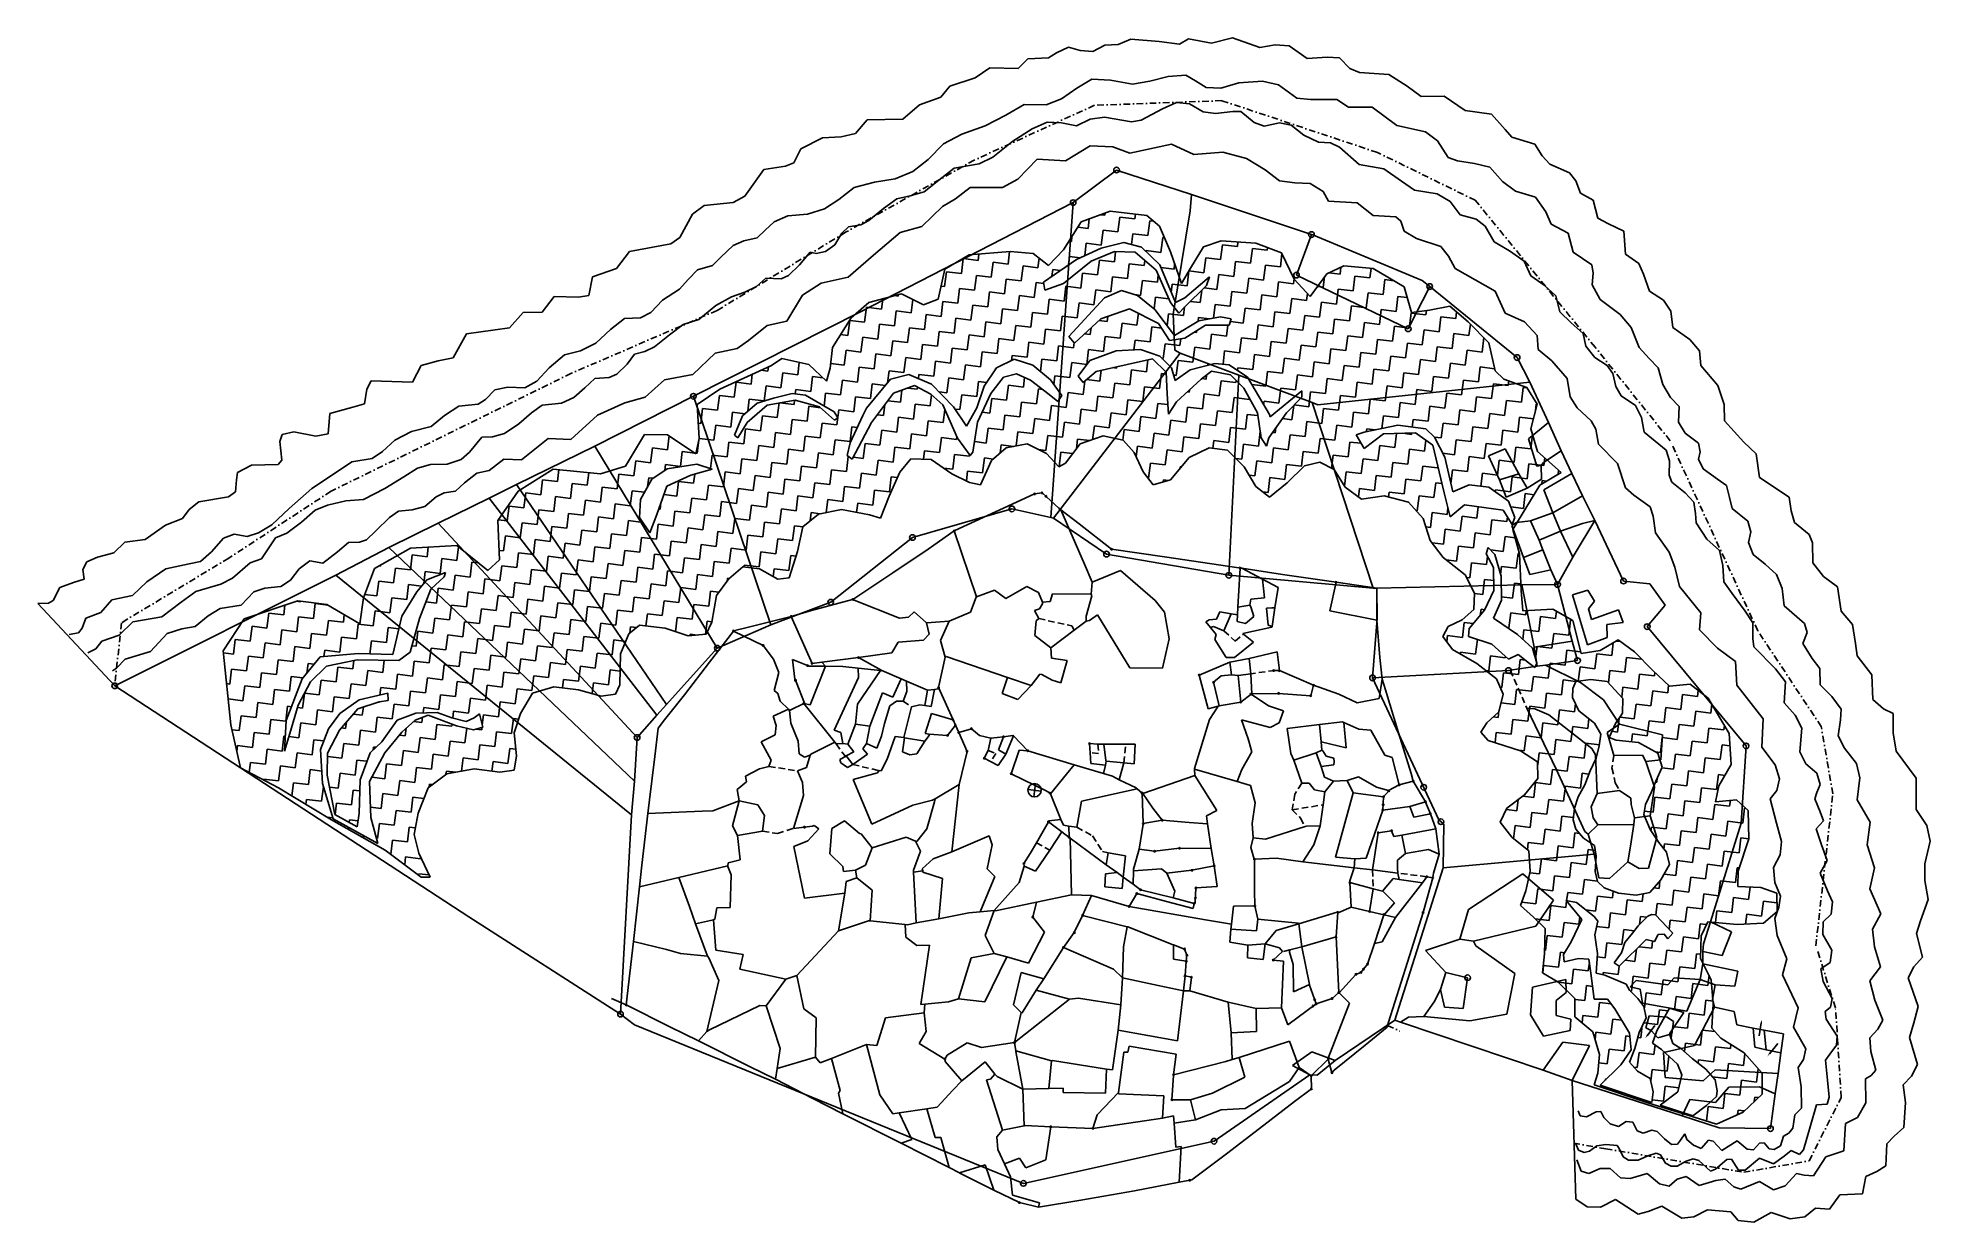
# Model space of a CAD drawing. Header units: metres. Extents: x 302961 to 304417, y 1943136 to 1944048.
import ezdxf

# ---------------------------------------------------------------- set-up
doc = ezdxf.new("R2010")
doc.units = ezdxf.units.M
for name, pattern in [('DASHDOT', [1, 0.5, -0.25, 0, -0.25]), ('DASHED', [0.75, 0.5, -0.25]), ('DIVIDE', [1.25, 0.5, -0.25, 0, -0.25, 0, -0.25])]:
    doc.linetypes.add(name, pattern=pattern)
for name, color, linetype in [('LINE_WATER', 4, 'Continuous'), ('OFF', 1, 'Continuous'), ('POLY_HATCH', 12, 'Continuous'), ('POLY_PARCEL', 6, 'Continuous'), ('POLY_SUBPARCEL', 6, 'DASHED'), ('POLY_WATER', 4, 'Continuous'), ('V_BOUND_LINE', 7, 'Continuous'), ('V_BOUND_STREAM_LINE', 7, 'DASHDOT'), ('V_DIVIDE_LINE', 7, 'DIVIDE')]:
    doc.layers.add(name, color=color, linetype=linetype)

msp = doc.modelspace()

# ---------------------------------------------------------------- linework, layer by layer
for p, q in [((303728.7, 1943473.5), (303727.5, 1943463.4)), ((303723.1, 1943469), (303733.2, 1943467.8))]:
    msp.add_line(p, q)
for points in [[(304199.5, 1943279.4), (304205.6, 1943287.4)], [(304287.4, 1943289.4), (304285.9, 1943279.4)], [(304293.7, 1943265.5), (304300.1, 1943273.4)]]:
    msp.add_lwpolyline(points)
for centre, radius in [((303791.2, 1943945.9), 2.17), ((303757.8, 1943920.8), 2.17), ((303941.2, 1943896.2), 2.17), ((303929.7, 1943865), 2.17), ((304032.2, 1943856.2), 2.17), ((304015.7, 1943823.7), 2.17), ((304099.5, 1943801.5), 2.17), ((303465.5, 1943771.7), 2.17), ((303728.1, 1943696.6), 0.552), ((303733.9, 1943697.3), 0.552), ((303736.8, 1943694.7), 0.552), ((303710.7, 1943685), 2.17), ((303747.8, 1943684.7), 0.552), ((303634.1, 1943663), 2.17), ((303666.3, 1943668.1), 0.552), ((303783.5, 1943650.2), 2.17), ((303787.4, 1943654), 0.552), ((303877.6, 1943633.9), 2.17), ((303886.3, 1943639.5), 0.552), ((304181.4, 1943629.5), 2.17), ((303571.2, 1943613.2), 2.17), ((303588.3, 1943615.3), 0.552), ((303960.2, 1943628.5), 0.552), ((304130.6, 1943626.7), 2.17), ((303540.8, 1943602.2), 0.552), ((303496.3, 1943591), 0.552), ((304199.6, 1943594.4), 2.17), ((303483.9, 1943577.8), 2.17), ((303519.1, 1943579.9), 0.552), ((303592.5, 1943570.6), 0.552), ((303553.4, 1943564.4), 0.552), ((303556.9, 1943566.1), 0.552), ((303609.4, 1943560.7), 0.552), ((303854.8, 1943557.1), 0.552), ((303912.1, 1943560.6), 0.552), ((303916.5, 1943560.5), 0.552), ((303988.2, 1943554.9), 2.17), ((304092.8, 1943560.6), 2.17), ((304146, 1943568.2), 2.17), ((303020.1, 1943548.8), 2.17), ((303544.1, 1943553), 0.552), ((303654.2, 1943547.4), 0.552), ((303865.9, 1943551.5), 0.552), ((303894.7, 1943542.4), 0.552), ((303915.9, 1943543), 0.552), ((303942.9, 1943549.2), 0.552), ((303550.6, 1943535.2), 0.552), ((303886.8, 1943536.3), 0.552), ((303940.7, 1943541.2), 0.552), ((303665.4, 1943522.6), 0.552), ((303667.2, 1943518.5), 0.552), ((303669.8, 1943512.8), 0.552), ((303679.5, 1943515.8), 0.552), ((303422.2, 1943509), 2.17), ((303661.1, 1943510.6), 0.552), ((303676.2, 1943498.3), 0.552), ((303704.2, 1943509.6), 0.552), ((303722.8, 1943498.8), 0.552), ((303770.4, 1943504.3), 0.552), ((304275.7, 1943502.5), 2.17), ((303689.4, 1943493.1), 0.552), ((303710.1, 1943481.1), 0.552), ((303728.1, 1943468.4), 5.1), ((304008.6, 1943472.5), 0.552), ((304019.6, 1943475.4), 0.552), ((304027.6, 1943470.7), 2.17), ((303740.1, 1943466.1), 0.552), ((303810.8, 1943466.3), 0.552), ((303996.4, 1943457.3), 0.552), ((303996.7, 1943463.4), 0.552), ((304000.7, 1943467.9), 0.552), ((304029, 1943459.4), 0.552), ((303551, 1943440), 0.552), ((303738.8, 1943444.1), 0.552), ((303811.7, 1943442.7), 0.552), ((303826.4, 1943445.3), 0.552), ((303996.1, 1943453.2), 0.552), ((304032.7, 1943450.3), 0.552), ((304040.9, 1943444.2), 2.17), ((303754.8, 1943432.1), 0.552), ((303992.6, 1943435.7), 0.552), ((304002.9, 1943437.2), 0.552), ((303719.9, 1943412), 0.552), ((303820.5, 1943421.5), 0.552), ((303839.7, 1943423.8), 0.552), ((303897.3, 1943415.3), 0.552), ((303849.2, 1943406.8), 0.552), ((303866.4, 1943410.2), 0.552), ((303970.8, 1943397.3), 0.552), ((304029.9, 1943401.8), 0.552), ((304034.5, 1943401), 0.552), ((303806.8, 1943388.9), 0.552), ((303809.7, 1943391.8), 0.552), ((303851, 1943381.3), 0.552), ((303851.9, 1943385.4), 0.552), ((303852.3, 1943393.2), 0.552), ((303726.7, 1943370.8), 0.552), ((303765.1, 1943372.1), 0.552), ((303800.9, 1943379), 0.552), ((303897.7, 1943379.4), 0.552), ((303961.4, 1943374.5), 0.552), ((303985.9, 1943375.1), 0.552), ((303996.8, 1943372.6), 0.552), ((304027.1, 1943374.3), 0.552), ((303758.7, 1943358.8), 0.552), ((303960.2, 1943355.5), 0.552), ((303750.3, 1943347.4), 0.552), ((303843.5, 1943346.2), 0.552), ((303845.4, 1943341.4), 0.552), ((303911.8, 1943337.7), 0.552), ((303843.9, 1943325.5), 0.552), ((303844.9, 1943336.8), 0.552), ((303848.8, 1943324.5), 0.552), ((303975.4, 1943326.7), 0.552), ((303979.3, 1943328.2), 0.552), ((303981.3, 1943330.8), 0.552), ((303984.4, 1943334.6), 0.552), ((304061.4, 1943324.1), 2.17), ((303962.2, 1943312.7), 0.552), ((303409.4, 1943296.1), 2.17), ((303413.8, 1943303.1), 0.552), ((303942.5, 1943302.3), 0.552), ((303943.7, 1943307.1), 0.552), ((303944.8, 1943303.9), 0.552), ((303957.1, 1943308.1), 0.552), ((303999.8, 1943287.2), 0.552), ((303712.6, 1943274.1), 0.552), ((303659.1, 1943261.5), 0.552), ((303954.1, 1943262.2), 0.552), ((303957, 1943251), 0.552), ((303835.1, 1943249.4), 0.552), ((303941, 1943248.6), 0.552), ((303941.2, 1943238.5), 0.552), ((303833.8, 1943230.1), 0.552), ((303740.5, 1943209.3), 0.552), ((303773, 1943208.1), 0.552), ((304294.5, 1943207.9), 2.17), ((303866.2, 1943198.2), 2.17), ((303719.5, 1943165.8), 2.17), ((303847.5, 1943168.2), 0.552), ((303716.4, 1943151), 0.552)]:
    msp.add_circle(centre, radius)
for points in [[(304287, 1943289.5), (304287.8, 1943291.9), (304287.9, 1943289.4)], [(304199.8, 1943279.2), (304198, 1943277.4), (304199.2, 1943279.7)], [(304294, 1943265.3), (304292.1, 1943263.6), (304293.4, 1943265.8)]]:
    msp.add_solid(points)
at = {"layer": 'LINE_WATER'}
for p, q in [((303748.7, 1944000.6), (303760.7, 1944008.8)), ((303760.7, 1944008.8), (303772.2, 1944015.8)), ((303772.2, 1944015.8), (303786.5, 1944015)), ((303786.5, 1944015), (303803.5, 1944012)), ((303803.5, 1944012), (303816.7, 1944014.2)), ((303816.7, 1944014.2), (303830.8, 1944018)), ((303830.8, 1944018), (303844.4, 1944019)), ((303844.4, 1944019), (303851.9, 1944014.6)), ((303851.9, 1944014.6), (303860.2, 1944009.5)), ((303860.2, 1944009.5), (303871.4, 1944009)), ((303871.4, 1944009), (303885.4, 1944013.1)), ((303885.4, 1944013.1), (303903.5, 1944014.4)), ((303903.5, 1944014.4), (303915.8, 1944011.4)), ((303915.8, 1944011.4), (303929.9, 1944001.3)), ((303705.9, 1943988.1), (303720.2, 1943996.3)), ((303720.2, 1943996.3), (303737, 1943996.2)), ((303737, 1943996.2), (303748.7, 1944000.6)), ((303837.4, 1943997.9), (303826.6, 1943992.9)), ((303847.3, 1943996.8), (303837.4, 1943997.9)), ((303857.9, 1943990.7), (303847.3, 1943996.8)), ((303929.9, 1944001.3), (303940.4, 1944000.3)), ((303940.4, 1944000.3), (303960.7, 1944000.1)), ((303960.7, 1944000.1), (303969.8, 1943994.4)), ((303969.8, 1943994.4), (303988, 1943994.2)), ((303988, 1943994.2), (304006.8, 1943980.2)), ((303672.1, 1943973.6), (303690.2, 1943979.8)), ((303690.2, 1943979.8), (303705.9, 1943988.1)), ((303737.8, 1943982.7), (303726.2, 1943977.5)), ((303748.7, 1943982.2), (303737.8, 1943982.7)), ((303760.3, 1943979.8), (303748.7, 1943982.2)), ((303770.9, 1943985.1), (303760.3, 1943979.8)), ((303781.8, 1943986.7), (303770.9, 1943985.1)), ((303802.7, 1943982.9), (303781.8, 1943986.7)), ((303810.1, 1943984.4), (303802.7, 1943982.9)), ((303826.6, 1943992.9), (303810.1, 1943984.4)), ((303867.4, 1943989.5), (303857.9, 1943990.7)), ((303880.8, 1943991), (303867.4, 1943989.5)), ((303886.9, 1943990.9), (303880.8, 1943991)), ((303897.1, 1943982.5), (303886.9, 1943990.9)), ((303904.9, 1943979.6), (303897.1, 1943982.5)), ((303916.6, 1943982.1), (303904.9, 1943979.6)), ((303925.6, 1943980.5), (303916.6, 1943982.1)), ((303935.4, 1943972.7), (303925.6, 1943980.5)), ((304006.8, 1943980.2), (304029.1, 1943975.2)), ((303646.1, 1943954), (303657.9, 1943966)), ((303657.9, 1943966), (303672.1, 1943973.6)), ((303711.4, 1943968.1), (303696.1, 1943955.9)), ((303726.2, 1943977.5), (303711.4, 1943968.1)), ((303751.8, 1943953), (303770.8, 1943964.4)), ((303770.8, 1943964.4), (303788.3, 1943963.7)), ((303801.3, 1943959), (303833.5, 1943965.8)), ((303833.5, 1943965.8), (303850.6, 1943957.9)), ((303946.5, 1943967.3), (303935.4, 1943972.7)), ((303955.9, 1943966.8), (303946.5, 1943967.3)), ((303962.9, 1943963.5), (303955.9, 1943966.8)), ((304029.1, 1943975.2), (304038.3, 1943968.3)), ((304038.3, 1943968.3), (304046.5, 1943955.6)), ((303634.3, 1943944.7), (303646.1, 1943954)), ((303685.5, 1943950.6), (303666.2, 1943947.4)), ((303696.1, 1943955.9), (303685.5, 1943950.6)), ((303715.3, 1943938.8), (303730.1, 1943954.2)), ((303730.1, 1943954.2), (303751.8, 1943953)), ((303788.3, 1943963.7), (303801.3, 1943959)), ((303850.6, 1943957.9), (303872.9, 1943959.6)), ((303872.9, 1943959.6), (303891.3, 1943954.8)), ((303891.3, 1943954.8), (303905.5, 1943946.1)), ((303978, 1943950.2), (303962.9, 1943963.5)), ((303996.8, 1943946.9), (303978, 1943950.2)), ((304046.5, 1943955.6), (304053.7, 1943953)), ((304053.7, 1943953), (304066.7, 1943950.8)), ((304066.7, 1943950.8), (304078.5, 1943948.2)), ((303589.2, 1943932.4), (303604.8, 1943936.6)), ((303604.8, 1943936.6), (303620.9, 1943939)), ((303620.9, 1943939), (303634.3, 1943944.7)), ((303654.5, 1943938), (303643.1, 1943929.2)), ((303666.2, 1943947.4), (303654.5, 1943938)), ((303703.5, 1943932.5), (303715.3, 1943938.8)), ((303905.5, 1943946.1), (303916.7, 1943937.5)), ((303916.7, 1943937.5), (303928.3, 1943936.1)), ((303928.3, 1943936.1), (303940.2, 1943935.4)), ((303940.2, 1943935.4), (303950.1, 1943929.3)), ((304010.6, 1943937.3), (303996.8, 1943946.9)), ((304020.5, 1943930.3), (304010.6, 1943937.3)), ((304078.5, 1943948.2), (304088.3, 1943937.1)), ((304088.3, 1943937.1), (304098.3, 1943929.5)), ((303566.5, 1943916), (303577.4, 1943923.1)), ((303577.4, 1943923.1), (303589.2, 1943932.4)), ((303622, 1943923.8), (303611.7, 1943916.4)), ((303632.4, 1943926), (303622, 1943923.8)), ((303643.1, 1943929.2), (303632.4, 1943926)), ((303657.3, 1943917.9), (303667.2, 1943923.7)), ((303667.2, 1943923.7), (303678.6, 1943932.5)), ((303678.6, 1943932.5), (303703.5, 1943932.5)), ((303950.1, 1943929.3), (303954.4, 1943922)), ((303954.4, 1943922), (303976.3, 1943920.7)), ((303976.3, 1943920.7), (303988.7, 1943910.8)), ((304037.9, 1943927.5), (304020.5, 1943930.3)), ((304048, 1943921.6), (304037.9, 1943927.5)), ((304055.7, 1943911.3), (304048, 1943921.6)), ((304098.3, 1943929.5), (304113.7, 1943925)), ((304113.7, 1943925), (304121.5, 1943913.6)), ((303520.8, 1943899.7), (303527.8, 1943906.1)), ((303527.8, 1943906.1), (303538.2, 1943910.7)), ((303538.2, 1943910.7), (303553.3, 1943912)), ((303553.3, 1943912), (303566.5, 1943916)), ((303600.6, 1943907.1), (303594.3, 1943903.8)), ((303611.7, 1943916.4), (303600.6, 1943907.1)), ((303641.3, 1943902.4), (303657.3, 1943917.9)), ((303988.7, 1943910.8), (304006.2, 1943909.8)), ((304006.2, 1943909.8), (304009.9, 1943906.6)), ((304009.9, 1943906.6), (304012.6, 1943898.8)), ((304068, 1943908), (304055.7, 1943911.3)), ((304075, 1943902.8), (304068, 1943908)), ((304121.5, 1943913.6), (304125.7, 1943904.3)), ((303504.3, 1943891.5), (303514.7, 1943893.7)), ((303514.7, 1943893.7), (303520.8, 1943899.7)), ((303579.7, 1943897.2), (303574.3, 1943888.3)), ((303584.9, 1943902.2), (303579.7, 1943897.2)), ((303594.3, 1943903.8), (303584.9, 1943902.2)), ((303604.1, 1943880.4), (303624.7, 1943897.9)), ((303624.7, 1943897.9), (303641.3, 1943902.4)), ((304012.6, 1943898.8), (304022, 1943893.2)), ((304022, 1943893.2), (304040.7, 1943887)), ((304081.9, 1943890.6), (304075, 1943902.8)), ((304125.7, 1943904.3), (304138.7, 1943897.2)), ((304138.7, 1943897.2), (304142.6, 1943882.7)), ((303480.3, 1943872.3), (303486.7, 1943878.8)), ((303486.7, 1943878.8), (303496.2, 1943887.8)), ((303496.2, 1943887.8), (303504.3, 1943891.5)), ((303555.3, 1943882.7), (303547.2, 1943873)), ((303560.1, 1943881.6), (303555.3, 1943882.7)), ((303567.1, 1943883.2), (303560.1, 1943881.6)), ((303574.3, 1943888.3), (303567.1, 1943883.2)), ((303584.6, 1943863.4), (303604.1, 1943880.4)), ((304040.7, 1943887), (304046.7, 1943879.5)), ((304046.7, 1943879.5), (304051.7, 1943870.1)), ((304093.6, 1943883.7), (304081.9, 1943890.6)), ((304104.9, 1943875.7), (304093.6, 1943883.7)), ((304142.6, 1943882.7), (304157, 1943872.8)), ((303461.4, 1943861.5), (303468.6, 1943869.1)), ((303468.6, 1943869.1), (303480.3, 1943872.3)), ((303521.2, 1943862.7), (303514.1, 1943856.3)), ((303533.1, 1943862.1), (303521.2, 1943862.7)), ((303538.8, 1943864.8), (303533.1, 1943862.1)), ((303547.2, 1943873), (303538.8, 1943864.8)), ((303563.9, 1943858.8), (303584.6, 1943863.4)), ((304051.7, 1943870.1), (304067.3, 1943861.4)), ((304110, 1943864.4), (304104.9, 1943875.7)), ((304120.4, 1943857.3), (304110, 1943864.4)), ((304157, 1943872.8), (304157.9, 1943866.6)), ((304157.9, 1943866.6), (304157.2, 1943857.6)), ((303441.8, 1943845.8), (303454.9, 1943854.1)), ((303454.9, 1943854.1), (303461.4, 1943861.5)), ((303494.8, 1943848.2), (303482.9, 1943841.5)), ((303505, 1943851.9), (303494.8, 1943848.2)), ((303514.1, 1943856.3), (303505, 1943851.9)), ((303537.5, 1943829.6), (303549.6, 1943849.5)), ((303549.6, 1943849.5), (303563.9, 1943858.8)), ((304067.3, 1943861.4), (304082.7, 1943852.6)), ((304082.7, 1943852.6), (304090.3, 1943835.6)), ((304129.2, 1943849.1), (304120.4, 1943857.3)), ((304132.3, 1943836.7), (304129.2, 1943849.1)), ((304157.2, 1943857.6), (304163.3, 1943846.1)), ((303424.9, 1943832.2), (303432.8, 1943836.1)), ((303432.8, 1943836.1), (303441.8, 1943845.8)), ((303482.9, 1943841.5), (303469.8, 1943830.7)), ((304090.3, 1943835.6), (304105.2, 1943828.9)), ((304141.1, 1943828.2), (304132.3, 1943836.7)), ((304163.3, 1943846.1), (304178.9, 1943834.6)), ((304178.9, 1943834.6), (304187.2, 1943824.6)), ((303390.3, 1943812.5), (303401.6, 1943823.1)), ((303401.6, 1943823.1), (303412.5, 1943831.6)), ((303412.5, 1943831.6), (303424.9, 1943832.2)), ((303447.2, 1943819), (303435.5, 1943809.8)), ((303457.6, 1943827), (303447.2, 1943819)), ((303469.8, 1943830.7), (303457.6, 1943827)), ((303507.9, 1943814.6), (303522.3, 1943826.3)), ((303522.3, 1943826.3), (303537.5, 1943829.6)), ((304105.2, 1943828.9), (304114.8, 1943818.4)), ((304150.4, 1943820), (304141.1, 1943828.2)), ((304152.4, 1943810.4), (304150.4, 1943820)), ((304187.2, 1943824.6), (304193.3, 1943809.3)), ((303366.2, 1943803.5), (303378.6, 1943806.6)), ((303378.6, 1943806.6), (303390.3, 1943812.5)), ((303420.2, 1943804.2), (303414.6, 1943796.5)), ((303428.1, 1943806.3), (303420.2, 1943804.2)), ((303435.5, 1943809.8), (303428.1, 1943806.3)), ((303465.2, 1943788.6), (303482.3, 1943804.9)), ((303482.3, 1943804.9), (303499.1, 1943808.4)), ((303499.1, 1943808.4), (303507.9, 1943814.6)), ((304114.8, 1943818.4), (304115.7, 1943807.6)), ((304115.7, 1943807.6), (304126.2, 1943799.1)), ((304159.3, 1943801.6), (304152.4, 1943810.4)), ((304193.3, 1943809.3), (304201.2, 1943800.7)), ((303345, 1943783.4), (303354.6, 1943793.5)), ((303354.6, 1943793.5), (303366.2, 1943803.5)), ((303414.6, 1943796.5), (303406.5, 1943788.7)), ((304126.2, 1943799.1), (304137.9, 1943785.5)), ((304168.8, 1943795.3), (304159.3, 1943801.6)), ((304173.2, 1943789.2), (304168.8, 1943795.3)), ((304201.2, 1943800.7), (304208, 1943793.5)), ((304208, 1943793.5), (304211.6, 1943780.8)), ((303305.4, 1943769.3), (303312.6, 1943776.8)), ((303312.6, 1943776.8), (303322.6, 1943778.8)), ((303322.6, 1943778.8), (303335.8, 1943778.1)), ((303335.8, 1943778.1), (303345, 1943783.4)), ((303382, 1943778.3), (303373.5, 1943770.8)), ((303389.7, 1943785.3), (303382, 1943778.3)), ((303400.6, 1943786.1), (303389.7, 1943785.3)), ((303406.5, 1943788.7), (303400.6, 1943786.1)), ((303428.4, 1943771), (303443.2, 1943784.5)), ((303443.2, 1943784.5), (303465.2, 1943788.6)), ((304137.9, 1943785.5), (304140.3, 1943771.3)), ((304175.4, 1943779.3), (304173.2, 1943789.2)), ((304179.5, 1943772.1), (304175.4, 1943779.3)), ((304211.6, 1943780.8), (304217.5, 1943770.8)), ((303274, 1943756.8), (303285, 1943764.2)), ((303285, 1943764.2), (303299.9, 1943765.6)), ((303299.9, 1943765.6), (303305.4, 1943769.3)), ((303349.2, 1943765), (303340.9, 1943758.9)), ((303363.9, 1943766.4), (303349.2, 1943765)), ((303373.5, 1943770.8), (303363.9, 1943766.4)), ((303391.7, 1943757.3), (303412.8, 1943766.6)), ((303412.8, 1943766.6), (303428.4, 1943771)), ((304140.3, 1943771.3), (304145.6, 1943762.7)), ((304145.6, 1943762.7), (304156.4, 1943752.8)), ((304190.5, 1943764.5), (304179.5, 1943772.1)), ((304195.1, 1943755.5), (304190.5, 1943764.5)), ((304217.5, 1943770.8), (304224.1, 1943763.9)), ((304224.1, 1943763.9), (304223.6, 1943751.7)), ((303248.6, 1943744.7), (303263.8, 1943748.4)), ((303263.8, 1943748.4), (303274, 1943756.8)), ((303331.2, 1943750.4), (303320.2, 1943743.1)), ((303340.9, 1943758.9), (303331.2, 1943750.4)), ((303371.1, 1943738.4), (303391.7, 1943757.3)), ((304156.4, 1943752.8), (304160, 1943746.5)), ((304160, 1943746.5), (304162, 1943734.9)), ((304197.2, 1943744.1), (304195.1, 1943755.5)), ((304223.6, 1943751.7), (304228.9, 1943743.2)), ((303226.3, 1943729.1), (303235.7, 1943737.9)), ((303235.7, 1943737.9), (303248.6, 1943744.7)), ((303302.7, 1943740.3), (303293.1, 1943728.6)), ((303310.8, 1943740.6), (303302.7, 1943740.3)), ((303320.2, 1943743.1), (303310.8, 1943740.6)), ((303333.3, 1943722.9), (303353.8, 1943739.1)), ((303353.8, 1943739.1), (303371.1, 1943738.4)), ((304162, 1943734.9), (304176.8, 1943720)), ((304205.8, 1943737.1), (304197.2, 1943744.1)), ((304214.2, 1943730.2), (304205.8, 1943737.1)), ((304228.9, 1943743.2), (304239.2, 1943735.5)), ((304239.2, 1943735.5), (304240.3, 1943729)), ((303186.9, 1943710.6), (303202.6, 1943721.2)), ((303202.6, 1943721.2), (303218.2, 1943723.7)), ((303218.2, 1943723.7), (303226.3, 1943729.1)), ((303263.1, 1943719.2), (303253.2, 1943716.4)), ((303276.1, 1943719.4), (303263.1, 1943719.2)), ((303286.7, 1943723.1), (303276.1, 1943719.4)), ((303293.1, 1943728.6), (303286.7, 1943723.1)), ((303308.3, 1943714.6), (303319.5, 1943723.2)), ((303319.5, 1943723.2), (303333.3, 1943722.9)), ((304176.8, 1943720), (304183, 1943701.3)), ((304216.8, 1943722), (304214.2, 1943730.2)), ((304216.5, 1943710.9), (304216.8, 1943722)), ((304240.3, 1943729), (304239.1, 1943723.3)), ((304239.1, 1943723.3), (304242.7, 1943715.9)), ((303171.8, 1943700.8), (303186.9, 1943710.6)), ((303242.6, 1943709.6), (303228, 1943700.7)), ((303253.2, 1943716.4), (303242.6, 1943709.6)), ((303282.5, 1943698.6), (303289.4, 1943705)), ((303289.4, 1943705), (303298.8, 1943712.5)), ((303298.8, 1943712.5), (303308.3, 1943714.6)), ((304218.5, 1943705.6), (304216.5, 1943710.9)), ((304228.8, 1943697.4), (304218.5, 1943705.6)), ((304242.7, 1943715.9), (304253.6, 1943707.9)), ((304253.6, 1943707.9), (304260.7, 1943702.9)), ((304260.7, 1943702.9), (304263, 1943693.9)), ((303154.3, 1943685.2), (303171.8, 1943700.8)), ((303183.8, 1943687.8), (303174.5, 1943684.1)), ((303197.9, 1943691.1), (303183.8, 1943687.8)), ((303211.7, 1943692.3), (303197.9, 1943691.1)), ((303228, 1943700.7), (303211.7, 1943692.3)), ((303258.8, 1943686.9), (303267.5, 1943694.4)), ((303267.5, 1943694.4), (303273.8, 1943697.4)), ((303273.8, 1943697.4), (303282.5, 1943698.6)), ((304183, 1943701.3), (304189.2, 1943695.7)), ((304189.2, 1943695.7), (304201.8, 1943686.5)), ((304235.4, 1943690.3), (304228.8, 1943697.4)), ((304236.9, 1943681.5), (304235.4, 1943690.3)), ((304263, 1943693.9), (304265, 1943685.2)), ((303141, 1943672.8), (303154.3, 1943685.2)), ((303163.9, 1943674.9), (303152.7, 1943666.4)), ((303174.5, 1943684.1), (303163.9, 1943674.9)), ((303221.2, 1943668.1), (303231.5, 1943678.3)), ((303231.5, 1943678.3), (303238.5, 1943683.3)), ((303238.5, 1943683.3), (303249, 1943684.3)), ((303249, 1943684.3), (303258.8, 1943686.9)), ((304201.8, 1943686.5), (304204.3, 1943679.4)), ((304204.3, 1943679.4), (304205.9, 1943666.6)), ((304237.2, 1943674.2), (304236.9, 1943681.5)), ((304245.6, 1943661.7), (304237.2, 1943674.2)), ((304265, 1943685.2), (304277.1, 1943675.6)), ((304277.1, 1943675.6), (304279.4, 1943667.4)), ((303094.6, 1943652), (303103.9, 1943662.5)), ((303103.9, 1943662.5), (303112, 1943665.6)), ((303112, 1943665.6), (303122.1, 1943663.7)), ((303122.1, 1943663.7), (303130.7, 1943666.5)), ((303130.7, 1943666.5), (303141, 1943672.8)), ((303143.8, 1943662.8), (303133.2, 1943646.7)), ((303152.7, 1943666.4), (303143.8, 1943662.8)), ((303191.6, 1943652), (303200, 1943659.1)), ((303200, 1943659.1), (303208.6, 1943659.4)), ((303208.6, 1943659.4), (303214, 1943661.3)), ((303214, 1943661.3), (303221.2, 1943668.1)), ((304205.9, 1943666.6), (304216.5, 1943651.8)), ((304255.3, 1943652.9), (304245.6, 1943661.7)), ((304279.4, 1943667.4), (304277.7, 1943659.2)), ((304277.7, 1943659.2), (304281.1, 1943650)), ((303077.4, 1943642.7), (303086.2, 1943644.5)), ((303086.2, 1943644.5), (303094.6, 1943652)), ((303133.2, 1943646.7), (303124.4, 1943643.4)), ((303162.2, 1943638.8), (303170.4, 1943645.1)), ((303170.4, 1943645.1), (303180.3, 1943643.3)), ((303180.3, 1943643.3), (303191.6, 1943652)), ((304216.5, 1943651.8), (304220.8, 1943640.1)), ((304257.7, 1943641.5), (304255.3, 1943652.9)), ((304281.1, 1943650), (304290.5, 1943642.5)), ((303044.8, 1943628.9), (303059.6, 1943639)), ((303059.6, 1943639), (303077.4, 1943642.7)), ((303110.8, 1943631.7), (303101.7, 1943627)), ((303124.4, 1943643.4), (303110.8, 1943631.7)), ((303148, 1943625.2), (303155.5, 1943630.1)), ((303155.5, 1943630.1), (303162.2, 1943638.8)), ((304220.8, 1943640.1), (304224.5, 1943625.3)), ((304258.6, 1943628.9), (304257.7, 1943641.5)), ((304290.5, 1943642.5), (304299, 1943634.5)), ((304299, 1943634.5), (304303.4, 1943623.7)), ((303009.4, 1943605.2), (303018, 1943615)), ((303018, 1943615), (303033.7, 1943618.3)), ((303033.7, 1943618.3), (303044.8, 1943628.9)), ((303082.5, 1943621.4), (303071.2, 1943613.2)), ((303101.7, 1943627), (303082.5, 1943621.4)), ((303117.4, 1943610.8), (303127.1, 1943621.1)), ((303127.1, 1943621.1), (303135.6, 1943623.9)), ((303135.6, 1943623.9), (303148, 1943625.2)), ((304224.5, 1943625.3), (304241, 1943605.1)), ((304265, 1943620), (304258.6, 1943628.9)), ((304274.9, 1943606.4), (304265, 1943620)), ((304303.4, 1943623.7), (304305.1, 1943610.4)), ((302995.1, 1943593.3), (302997.9, 1943600.8)), ((302997.9, 1943600.8), (303009.4, 1943605.2)), ((303056.3, 1943601.8), (303034.2, 1943598.2)), ((303071.2, 1943613.2), (303056.3, 1943601.8)), ((303082, 1943594.4), (303092.1, 1943602.7)), ((303092.1, 1943602.7), (303101.3, 1943608.3)), ((303101.3, 1943608.3), (303117.4, 1943610.8)), ((304241, 1943605.1), (304239.8, 1943592)), ((304281, 1943597.4), (304274.9, 1943606.4)), ((304305.1, 1943610.4), (304320.8, 1943596.8)), ((302985.2, 1943588.4), (302992.3, 1943589.6)), ((302992.3, 1943589.6), (302995.1, 1943593.3)), ((303023.5, 1943587.8), (303010.2, 1943583.1)), ((303034.2, 1943598.2), (303023.5, 1943587.8)), ((303047.6, 1943575.3), (303060.6, 1943589)), ((303060.6, 1943589), (303071.8, 1943592.8)), ((303071.8, 1943592.8), (303082, 1943594.4)), ((304239.8, 1943592), (304253.6, 1943577.9)), ((304280.8, 1943585.3), (304281, 1943597.4)), ((304322.8, 1943589.9), (304319.5, 1943581.3)), ((304320.8, 1943596.8), (304322.8, 1943589.9)), ((303005.7, 1943577.2), (302999.4, 1943574.3)), ((303010.2, 1943583.1), (303005.7, 1943577.2)), ((303028.2, 1943569.4), (303047.6, 1943575.3)), ((304253.6, 1943577.9), (304267.6, 1943567.6)), ((304281.8, 1943578.7), (304280.8, 1943585.3)), ((304298.3, 1943561.8), (304281.8, 1943578.7)), ((304319.5, 1943581.3), (304326.7, 1943569.9)), ((303018.5, 1943560.3), (303021.6, 1943562.5)), ((303021.6, 1943562.5), (303028.2, 1943569.4)), ((304267.6, 1943567.6), (304268.5, 1943549.3)), ((304306.1, 1943551.8), (304298.3, 1943561.8)), ((304326.7, 1943569.9), (304332.4, 1943562.2)), ((304332.4, 1943562.2), (304332.7, 1943549.7)), ((304268.5, 1943549.3), (304288.8, 1943523.4)), ((304304.9, 1943535.8), (304306.1, 1943551.8)), ((304332.7, 1943549.7), (304341.7, 1943540.7)), ((304313.5, 1943526.2), (304304.9, 1943535.8)), ((304341.7, 1943540.7), (304348.8, 1943530.8)), ((304348.8, 1943530.8), (304348.5, 1943522.7)), ((304288.8, 1943523.4), (304287.9, 1943501.6)), ((304318.7, 1943516.2), (304313.5, 1943526.2)), ((304317.2, 1943498.1), (304318.7, 1943516.2)), ((304348.5, 1943522.7), (304346.6, 1943510.4)), ((304287.9, 1943501.6), (304298.2, 1943488)), ((304346.6, 1943510.4), (304351.4, 1943500.8)), ((304351.4, 1943500.8), (304360.6, 1943488.9)), ((304298.2, 1943488), (304301.5, 1943477.3)), ((304321.6, 1943488.8), (304317.2, 1943498.1)), ((304330.1, 1943481.6), (304321.6, 1943488.8)), ((304360.6, 1943488.9), (304363.2, 1943478.1)), ((304301.5, 1943477.3), (304299.3, 1943468.3)), ((304332.7, 1943472.9), (304330.1, 1943481.6)), ((304330.2, 1943466.6), (304332.7, 1943472.9)), ((304363.2, 1943478.1), (304361.3, 1943461.1)), ((304299.3, 1943468.3), (304294.2, 1943461.7)), ((304294.2, 1943461.7), (304299, 1943443.2)), ((304328.7, 1943461.7), (304330.2, 1943466.6)), ((304332.7, 1943451.7), (304328.7, 1943461.7)), ((304361.3, 1943461.1), (304371.3, 1943443.9)), ((304299, 1943443.2), (304303, 1943428.9)), ((304329.7, 1943438.8), (304335.4, 1943444.9)), ((304335.4, 1943444.9), (304332.7, 1943451.7)), ((304371.3, 1943443.9), (304369, 1943426.4)), ((304303, 1943428.9), (304301.9, 1943418.6)), ((304333.8, 1943426.5), (304329.7, 1943438.8)), ((304338.2, 1943414.3), (304333.8, 1943426.5)), ((304369, 1943426.4), (304374.6, 1943408.6)), ((304301.9, 1943418.6), (304296.9, 1943409)), ((304332.8, 1943404.6), (304338.2, 1943414.3)), ((304296.9, 1943409), (304297.9, 1943397.4)), ((304297.9, 1943397.4), (304302.1, 1943386.9)), ((304338.3, 1943390.9), (304332.8, 1943404.6)), ((304374.6, 1943408.6), (304371, 1943392.4)), ((304302.1, 1943386.9), (304300.9, 1943378.4)), ((304342.2, 1943382.5), (304338.3, 1943390.9)), ((304341.1, 1943372.9), (304342.2, 1943382.5)), ((304371, 1943392.4), (304379.3, 1943373.3)), ((304300.9, 1943378.4), (304297.9, 1943369.7)), ((304297.9, 1943369.7), (304299.7, 1943356.7)), ((304335, 1943367), (304341.1, 1943372.9)), ((304379.3, 1943373.3), (304373.1, 1943361.6)), ((304299.7, 1943356.7), (304307.2, 1943338.6)), ((304334.7, 1943357.3), (304335, 1943367)), ((304341.6, 1943345.3), (304334.7, 1943357.3)), ((304373.1, 1943361.6), (304374.5, 1943348)), ((304307.2, 1943338.6), (304303.7, 1943326.2)), ((304340.5, 1943335.9), (304341.6, 1943345.3)), ((304374.5, 1943348), (304379.2, 1943332.6)), ((304303.7, 1943326.2), (304315.9, 1943301)), ((304333.3, 1943331), (304340.5, 1943335.9)), ((304335.1, 1943321.2), (304333.3, 1943331)), ((304379.2, 1943332.6), (304371, 1943321.6)), ((304341.9, 1943308.1), (304335.1, 1943321.2)), ((304371, 1943321.6), (304374.9, 1943306.9)), ((304315.9, 1943301), (304312.3, 1943286)), ((304336.6, 1943298.2), (304340.6, 1943301.3)), ((304337.3, 1943292.3), (304336.6, 1943298.2)), ((304340.6, 1943301.3), (304341.9, 1943308.1)), ((304374.9, 1943306.9), (304381, 1943291.3)), ((304312.3, 1943286), (304321.8, 1943269.3)), ((304345.8, 1943279), (304337.3, 1943292.3)), ((304377.1, 1943284.5), (304370.9, 1943277.9)), ((304381, 1943291.3), (304377.1, 1943284.5)), ((304321.8, 1943269.3), (304320, 1943261.1)), ((304336.8, 1943260.7), (304340.2, 1943265.3)), ((304340.2, 1943265.3), (304345.2, 1943272.3)), ((304345.2, 1943272.3), (304345.8, 1943279)), ((304370.9, 1943277.9), (304371.8, 1943267.3)), ((304371.8, 1943267.3), (304375.7, 1943252.9)), ((304320, 1943261.1), (304315.9, 1943255.1)), ((304315.9, 1943255.1), (304318.1, 1943240.1)), ((304338.4, 1943245.1), (304336.8, 1943260.7)), ((304375.7, 1943252.9), (304372.1, 1943248.7)), ((304318.1, 1943240.1), (304318.3, 1943223.8)), ((304339.7, 1943232.2), (304338.4, 1943245.1)), ((304372.1, 1943248.7), (304367.6, 1943246.3)), ((304367.6, 1943246.3), (304367.9, 1943227.9)), ((304147.9, 1943217.8), (304146.4, 1943221.7)), ((304318.3, 1943223.8), (304313.2, 1943218.6)), ((304325, 1943209.4), (304329.9, 1943226.3)), ((304329.9, 1943226.3), (304338.1, 1943226.7)), ((304338.1, 1943226.7), (304339.7, 1943232.2)), ((304367.9, 1943227.9), (304361.4, 1943216.5)), ((304153, 1943217), (304147.9, 1943217.8)), ((304160.4, 1943220.9), (304153, 1943217)), ((304163.8, 1943221), (304160.4, 1943220.9)), ((304166.2, 1943216.5), (304163.8, 1943221)), ((304171, 1943211.5), (304166.2, 1943216.5)), ((304177.4, 1943209.6), (304171, 1943211.5)), ((304183.4, 1943213.5), (304177.4, 1943209.6)), ((304188.6, 1943212.9), (304183.4, 1943213.5)), ((304192, 1943206.1), (304188.6, 1943212.9)), ((304311.8, 1943208.3), (304308.6, 1943204.3)), ((304313.2, 1943218.6), (304311.8, 1943208.3)), ((304319.8, 1943191.6), (304325, 1943209.4)), ((304352.2, 1943211.8), (304350.9, 1943190.7)), ((304361.4, 1943216.5), (304352.2, 1943211.8)), ((304144.3, 1943196.7), (304146.7, 1943191.4)), ((304155.1, 1943190.5), (304160.9, 1943194.7)), ((304160.9, 1943194.7), (304167.7, 1943195.6)), ((304167.7, 1943195.6), (304176.4, 1943194.9)), ((304176.4, 1943194.9), (304178, 1943192.6)), ((304178, 1943192.6), (304181, 1943186.2)), ((304196.6, 1943204.4), (304192, 1943206.1)), ((304203.1, 1943206.7), (304196.6, 1943204.4)), ((304207.3, 1943205.7), (304203.1, 1943206.7)), ((304212.8, 1943200.1), (304207.3, 1943205.7)), ((304218.2, 1943195.7), (304212.8, 1943200.1)), ((304223, 1943195.9), (304218.2, 1943195.7)), ((304225.3, 1943199.1), (304223, 1943195.9)), ((304228.6, 1943203.8), (304225.3, 1943199.1)), ((304230.1, 1943199.6), (304228.6, 1943203.8)), ((304235.2, 1943195.1), (304230.1, 1943199.6)), ((304241.1, 1943192.5), (304235.2, 1943195.1)), ((304246.7, 1943199), (304241.1, 1943192.5)), ((304250.4, 1943198.3), (304246.7, 1943199)), ((304257.1, 1943191), (304250.4, 1943198.3)), ((304268.9, 1943198.6), (304257.1, 1943191)), ((304276.6, 1943192.1), (304268.9, 1943198.6)), ((304286, 1943196.6), (304281.5, 1943191.5)), ((304289.7, 1943197), (304286, 1943196.6)), ((304293.4, 1943192.4), (304289.7, 1943197)), ((304302.1, 1943194.6), (304297.4, 1943191.9)), ((304304.5, 1943202), (304302.1, 1943194.6)), ((304308.6, 1943204.3), (304304.5, 1943202)), ((304148.8, 1943175.1), (304145.4, 1943184)), ((304146.7, 1943191.4), (304151.2, 1943189.5)), ((304151.2, 1943189.5), (304155.1, 1943190.5)), ((304181, 1943186.2), (304185.2, 1943183.6)), ((304185.2, 1943183.6), (304192.6, 1943183.7)), ((304192.6, 1943183.7), (304200.2, 1943187.1)), ((304200.2, 1943187.1), (304206.5, 1943189.1)), ((304206.5, 1943189.1), (304209.8, 1943187.7)), ((304209.8, 1943187.7), (304213.8, 1943181.4)), ((304213.8, 1943181.4), (304218, 1943179)), ((304218, 1943179), (304222.6, 1943178.9)), ((304222.6, 1943178.9), (304229.5, 1943182.9)), ((304229.5, 1943182.9), (304234.9, 1943184.7)), ((304234.9, 1943184.7), (304239.4, 1943183.5)), ((304239.4, 1943183.5), (304248.3, 1943175.3)), ((304252.1, 1943176.7), (304260.9, 1943184.2)), ((304260.9, 1943184.2), (304264.4, 1943184.3)), ((304264.4, 1943184.3), (304269.9, 1943175.9)), ((304275, 1943175.9), (304286.1, 1943185.1)), ((304281.5, 1943191.5), (304276.6, 1943192.1)), ((304286.1, 1943185.1), (304296.7, 1943180.9)), ((304297.4, 1943191.9), (304293.4, 1943192.4)), ((304296.7, 1943180.9), (304305, 1943186.6)), ((304305, 1943186.6), (304310.4, 1943191)), ((304310.4, 1943191), (304316.7, 1943188.1)), ((304316.7, 1943188.1), (304319.8, 1943191.6)), ((304337.1, 1943186.2), (304327.6, 1943171.7)), ((304350.9, 1943190.7), (304337.1, 1943186.2)), ((304154.6, 1943173.5), (304148.8, 1943175.1)), ((304163.4, 1943177.1), (304154.6, 1943173.5)), ((304171.1, 1943177.3), (304163.4, 1943177.1)), ((304179.1, 1943170), (304171.1, 1943177.3)), ((304186.5, 1943169.4), (304179.1, 1943170)), ((304199.6, 1943173.3), (304186.5, 1943169.4)), ((304209, 1943165.4), (304199.6, 1943173.3)), ((304216.6, 1943163.7), (304209, 1943165.4)), ((304222.6, 1943169), (304216.6, 1943163.7)), ((304229.7, 1943171.1), (304222.6, 1943169)), ((304239.5, 1943164.1), (304229.7, 1943171.1)), ((304252.4, 1943168), (304239.5, 1943164.1)), ((304248.3, 1943175.3), (304252.1, 1943176.7)), ((304259.6, 1943168.9), (304252.4, 1943168)), ((304266.4, 1943163.1), (304259.6, 1943168.9)), ((304269.9, 1943175.9), (304275, 1943175.9)), ((304286.1, 1943167.1), (304271.8, 1943161.3)), ((304296.8, 1943160.9), (304286.1, 1943167.1)), ((304305.8, 1943163.8), (304296.8, 1943160.9)), ((304314.4, 1943173.3), (304305.8, 1943163.8)), ((304320.5, 1943172), (304314.4, 1943173.3)), ((304327.6, 1943171.7), (304320.5, 1943172)), ((304271.8, 1943161.3), (304266.4, 1943163.1))]:
    msp.add_line(p, q, dxfattribs=at)
at = {"layer": 'OFF'}
for p, q in [((302961, 1943612.3), (303020.1, 1943548.8)), ((304141.8, 1943245), (304144.6, 1943153.5))]:
    msp.add_line(p, q, dxfattribs=at)
at = {"layer": 'POLY_HATCH'}
for p, q in [((303763.9, 1943905.9), (303786.3, 1943914.3)), ((303786.3, 1943914.3), (303814.4, 1943910.9)), ((303814.4, 1943910.9), (303824.2, 1943902.7)), ((303750.4, 1943884.4), (303763.9, 1943905.9)), ((303824.2, 1943902.7), (303832.7, 1943882.8)), ((303659.1, 1943869.6), (303677.7, 1943880.6)), ((303677.7, 1943880.6), (303709.2, 1943883.1)), ((303709.2, 1943883.1), (303726.9, 1943881.6)), ((303726.9, 1943881.6), (303738.8, 1943872.5)), ((303734.9, 1943859.6), (303760.4, 1943877.1)), ((303738.8, 1943872.5), (303750.4, 1943884.4)), ((303760.4, 1943877.1), (303779.3, 1943885.7)), ((303789.5, 1943883.1), (303771.6, 1943875.7)), ((303779.3, 1943885.7), (303796.8, 1943890)), ((303805.5, 1943882.6), (303789.5, 1943883.1)), ((303796.8, 1943890), (303810.5, 1943886.5)), ((303821.6, 1943868.7), (303805.5, 1943882.6)), ((303810.5, 1943886.5), (303824.4, 1943872.9)), ((303832.7, 1943882.8), (303841.3, 1943858.6)), ((303848, 1943870.4), (303858.1, 1943886.7)), ((303858.1, 1943886.7), (303871.6, 1943891.3)), ((303871.6, 1943891.3), (303898.4, 1943889.5)), ((303898.4, 1943889.5), (303918.2, 1943882.1)), ((303918.2, 1943882.1), (303928, 1943862)), ((303653.9, 1943846.4), (303659.1, 1943869.6)), ((303771.6, 1943875.7), (303750.3, 1943858.6)), ((303832.8, 1943843.9), (303821.6, 1943868.7)), ((303824.4, 1943872.9), (303836.5, 1943844)), ((303841.3, 1943858.6), (303848, 1943870.4)), ((303843.8, 1943847.6), (303862.7, 1943863.7)), ((303862.7, 1943863.7), (303860.5, 1943857.1)), ((303940.1, 1943848.6), (303953.1, 1943866)), ((303953.1, 1943866), (303966.1, 1943872.1)), ((303966.1, 1943872.1), (303988.7, 1943870.1)), ((303988.7, 1943870.1), (304012.5, 1943855.9)), ((303600.6, 1943843.8), (303625.6, 1943850.5)), ((303625.6, 1943850.5), (303642.5, 1943842.2)), ((303735.9, 1943853.5), (303734.9, 1943859.6)), ((303750.3, 1943858.6), (303735.9, 1943853.5)), ((303781.9, 1943847.4), (303795, 1943853.1)), ((303795, 1943853.1), (303807.4, 1943849.3)), ((303807.4, 1943849.3), (303820.7, 1943838.6)), ((303860.5, 1943857.1), (303843.4, 1943840.4)), ((303928, 1943862), (303940.1, 1943848.6)), ((304012.5, 1943855.9), (304018.2, 1943836.3)), ((303586.9, 1943832.1), (303600.6, 1943843.8)), ((303642.5, 1943842.2), (303653.9, 1943846.4)), ((303754.5, 1943817.8), (303781.9, 1943847.4)), ((303801.1, 1943839.1), (303779.1, 1943831.3)), ((303823.5, 1943827.7), (303801.1, 1943839.1)), ((303820.7, 1943838.6), (303835.7, 1943818.4)), ((303839.2, 1943835.8), (303832.8, 1943843.9)), ((303836.5, 1943844), (303843.8, 1943847.6)), ((303843.4, 1943840.4), (303839.2, 1943835.8)), ((304018.2, 1943836.3), (304032.1, 1943838.1)), ((304032.1, 1943838.1), (304047.6, 1943841.1)), ((304047.6, 1943841.1), (304061.9, 1943828.9)), ((303572.5, 1943809.3), (303586.9, 1943832.1)), ((303779.1, 1943831.3), (303758.9, 1943812.7)), ((303832, 1943814.7), (303823.5, 1943827.7)), ((303835.7, 1943818.4), (303854.5, 1943829.9)), ((303859.6, 1943826.5), (303843.7, 1943816.5)), ((303854.5, 1943829.9), (303871.3, 1943832.8)), ((303877.9, 1943826.5), (303859.6, 1943826.5)), ((303871.3, 1943832.8), (303879.4, 1943831.4)), ((303879.4, 1943831.4), (303877.9, 1943826.5)), ((304061.9, 1943828.9), (304077.8, 1943812.9)), ((303570.9, 1943793.4), (303572.5, 1943809.3)), ((303758.9, 1943812.7), (303754.5, 1943817.8)), ((303770.7, 1943799.3), (303790.9, 1943806.6)), ((303790.9, 1943806.6), (303809.6, 1943807.8)), ((303809.6, 1943807.8), (303824.4, 1943802.5)), ((303843.7, 1943816.5), (303832, 1943814.7)), ((304077.8, 1943812.9), (304082.6, 1943791.3)), ((303485.8, 1943777.2), (303525.6, 1943795.4)), ((303525.6, 1943795.4), (303533.6, 1943800.8)), ((303533.6, 1943800.8), (303554.4, 1943796.1)), ((303554.4, 1943796.1), (303567.9, 1943783.3)), ((303567.9, 1943783.3), (303570.9, 1943793.4)), ((303689.3, 1943779.6), (303698.8, 1943793.7)), ((303698.8, 1943793.7), (303712.5, 1943800.2)), ((303712.5, 1943800.2), (303726.8, 1943795.7)), ((303726.8, 1943795.7), (303740.3, 1943784.3)), ((303761.7, 1943787.2), (303770.7, 1943799.3)), ((303775.4, 1943790.8), (303765.5, 1943782.4)), ((303799.4, 1943796.3), (303775.4, 1943790.8)), ((303818.8, 1943800.5), (303799.4, 1943796.3)), ((303829.5, 1943790.4), (303818.8, 1943800.5)), ((303824.4, 1943802.5), (303833.4, 1943793.5)), ((303830.1, 1943773.6), (303829.5, 1943790.4)), ((303833.4, 1943793.5), (303836.2, 1943783.9)), ((303836.2, 1943783.9), (303847.8, 1943792.2)), ((303847.8, 1943792.2), (303866.9, 1943796.9)), ((303864.4, 1943791), (303856.2, 1943785)), ((303879, 1943788.3), (303864.4, 1943791)), ((303866.9, 1943796.9), (303877.8, 1943796)), ((303877.8, 1943796), (303892, 1943786.3)), ((304082.6, 1943791.3), (304089.2, 1943784.9)), ((303468.5, 1943765.3), (303485.8, 1943777.2)), ((303598.8, 1943762.5), (303617.2, 1943784.9)), ((303617.2, 1943784.9), (303631.3, 1943788.6)), ((303635.7, 1943779.9), (303619.4, 1943774)), ((303631.3, 1943788.6), (303648.8, 1943781)), ((303648.2, 1943773.3), (303635.7, 1943779.9)), ((303648.8, 1943781), (303665.8, 1943763.7)), ((303683.7, 1943762.7), (303689.3, 1943779.6)), ((303704.2, 1943786.4), (303694.4, 1943773.9)), ((303714.3, 1943789), (303704.2, 1943786.4)), ((303725, 1943784.2), (303714.3, 1943789)), ((303739.3, 1943773.1), (303725, 1943784.2)), ((303740.3, 1943784.3), (303749, 1943772.3)), ((303765.5, 1943782.4), (303761.7, 1943787.2)), ((303856.2, 1943785), (303837.3, 1943767.4)), ((303889.2, 1943777.9), (303879, 1943788.3)), ((303899.7, 1943759), (303889.2, 1943777.9)), ((303892, 1943786.3), (303903.7, 1943766.4)), ((303909.5, 1943756), (303933.9, 1943775.9)), ((303933.9, 1943775.9), (303933.8, 1943771.1)), ((304089.2, 1943784.9), (304107, 1943778.5)), ((304107, 1943778.5), (304114.9, 1943765.7)), ((303469.9, 1943739.2), (303468.5, 1943765.3)), ((303503.2, 1943756.7), (303514.6, 1943766.4)), ((303522.2, 1943765), (303506.9, 1943751.4)), ((303514.6, 1943766.4), (303527.2, 1943770.2)), ((303543.9, 1943768.7), (303522.2, 1943765)), ((303527.2, 1943770.2), (303541.6, 1943773.8)), ((303541.6, 1943773.8), (303551.7, 1943772.6)), ((303562.6, 1943763.5), (303543.9, 1943768.7)), ((303551.7, 1943772.6), (303573.8, 1943759.7)), ((303574, 1943753.4), (303562.6, 1943763.5)), ((303595.8, 1943757), (303598.8, 1943762.5)), ((303619.4, 1943774), (303602.6, 1943751.5)), ((303657.4, 1943765.1), (303648.2, 1943773.3)), ((303668.7, 1943739.5), (303657.4, 1943765.1)), ((303665.8, 1943763.7), (303675.7, 1943748.8)), ((303675.7, 1943748.8), (303683.7, 1943762.7)), ((303694.4, 1943773.9), (303684.3, 1943751.7)), ((303746, 1943767.6), (303739.3, 1943773.1)), ((303749, 1943772.3), (303746, 1943767.6)), ((303831.3, 1943758), (303830.1, 1943773.6)), ((303837.3, 1943767.4), (303831.3, 1943758)), ((303903.7, 1943766.4), (303908.8, 1943757.8)), ((303933.8, 1943771.1), (303922.1, 1943758.9)), ((304114.9, 1943765.7), (304110.1, 1943746.6)), ((303497.1, 1943741.9), (303503.2, 1943756.7)), ((303506.9, 1943751.4), (303499.7, 1943739.7)), ((303573.8, 1943759.7), (303576.6, 1943755)), ((303576.6, 1943755), (303574, 1943753.4)), ((303586.2, 1943735.9), (303595.8, 1943757)), ((303602.6, 1943751.5), (303587.8, 1943723.2)), ((303684.3, 1943751.7), (303680.7, 1943728.6)), ((303902.6, 1943739.7), (303899.7, 1943759)), ((303922.1, 1943758.9), (303908.4, 1943739.8)), ((303908.8, 1943757.8), (303909.5, 1943756)), ((303981.9, 1943744.1), (304007.7, 1943749.4)), ((304007.7, 1943749.4), (304029.2, 1943746.7)), ((304029.2, 1943746.7), (304035.9, 1943740.3)), ((304110.1, 1943746.6), (304115.3, 1943729.2)), ((303413.3, 1943718), (303427.8, 1943742.2)), ((303427.8, 1943742.2), (303445.7, 1943742.1)), ((303445.7, 1943742.1), (303467.5, 1943727.5)), ((303467.5, 1943727.5), (303469.9, 1943739.2)), ((303499.7, 1943739.7), (303497.1, 1943741.9)), ((303583.8, 1943726), (303586.2, 1943735.9)), ((303678.5, 1943726.2), (303668.7, 1943739.5)), ((303706.2, 1943732.1), (303694.9, 1943722.2)), ((303722.4, 1943735), (303706.2, 1943732.1)), ((303737.3, 1943727.6), (303722.4, 1943735)), ((303763.1, 1943735), (303751.8, 1943720.2)), ((303781, 1943741.2), (303763.1, 1943735)), ((303796.4, 1943737.9), (303781, 1943741.2)), ((303804.7, 1943728.5), (303796.4, 1943737.9)), ((303862.4, 1943732), (303847.1, 1943724.7)), ((303876.5, 1943730.2), (303862.4, 1943732)), ((303906.7, 1943733.4), (303902.6, 1943739.7)), ((303908.4, 1943739.8), (303906.7, 1943733.4)), ((303975.6, 1943742.1), (303981.9, 1943744.1)), ((303981.7, 1943731.6), (303975.6, 1943742.1)), ((303996.6, 1943742.8), (303981.7, 1943731.6)), ((304021.4, 1943743.5), (303996.6, 1943742.8)), ((304034.7, 1943734), (304021.4, 1943743.5)), ((304043.3, 1943697.5), (304034.7, 1943734)), ((304035.9, 1943740.3), (304043.8, 1943724.9)), ((303394, 1943712), (303413.3, 1943718)), ((303445.3, 1943715.9), (303468.2, 1943719.4)), ((303468.2, 1943719.4), (303479.9, 1943715.7)), ((303587.8, 1943723.2), (303583.8, 1943726)), ((303632.9, 1943723.5), (303624.3, 1943713.3)), ((303648.6, 1943723), (303632.9, 1943723.5)), ((303664.5, 1943711.9), (303648.6, 1943723)), ((303680.7, 1943728.6), (303678.5, 1943726.2)), ((303694.9, 1943722.2), (303686.6, 1943703.6)), ((303746.9, 1943717.3), (303737.3, 1943727.6)), ((303751.8, 1943720.2), (303746.9, 1943717.3)), ((303811.7, 1943713.6), (303804.7, 1943728.5)), ((303847.1, 1943724.7), (303832.7, 1943707.5)), ((303889.4, 1943717.5), (303876.5, 1943730.2)), ((303898.4, 1943702.3), (303889.4, 1943717.5)), ((303935.8, 1943718.1), (303922.6, 1943705)), ((303947.7, 1943720.9), (303935.8, 1943718.1)), ((303958.6, 1943715.3), (303947.7, 1943720.9)), ((304043.8, 1943724.9), (304049.9, 1943698.1)), ((304115.3, 1943729.2), (304133.4, 1943713)), ((303330.6, 1943698.7), (303357.6, 1943715.7)), ((303357.6, 1943715.7), (303394, 1943712)), ((303424.8, 1943692.3), (303433.5, 1943707.9)), ((303433.5, 1943707.9), (303445.3, 1943715.9)), ((303445, 1943702.4), (303437.4, 1943680.8)), ((303463.6, 1943711), (303445, 1943702.4)), ((303479.9, 1943715.7), (303463.6, 1943711)), ((303624.3, 1943713.3), (303616.1, 1943694.7)), ((303678.1, 1943705.4), (303664.5, 1943711.9)), ((303686.6, 1943703.6), (303678.1, 1943705.4)), ((303819.3, 1943703.6), (303811.7, 1943713.6)), ((303832.7, 1943707.5), (303819.3, 1943703.6)), ((303909, 1943694.1), (303898.4, 1943702.3)), ((303922.6, 1943705), (303909, 1943694.1)), ((303967.1, 1943701.7), (303958.6, 1943715.3)), ((304049.9, 1943698.1), (304062.6, 1943703.6)), ((304062.6, 1943703.6), (304077.8, 1943701.7)), ((304117.1, 1943703.4), (304096.2, 1943669.2)), ((304133.4, 1943713), (304117.1, 1943703.4)), ((303314.9, 1943676.1), (303330.6, 1943698.7)), ((303424, 1943678.4), (303424.8, 1943692.3)), ((303616.1, 1943694.7), (303609.5, 1943678)), ((303979.6, 1943692.4), (303967.1, 1943701.7)), ((303997.2, 1943695.2), (303979.6, 1943692.4)), ((304015.8, 1943690.1), (303997.2, 1943695.2)), ((304027.3, 1943677.5), (304015.8, 1943690.1)), ((304048, 1943678.8), (304043.3, 1943697.5)), ((304058.9, 1943688.2), (304048, 1943678.8)), ((304088.7, 1943684.1), (304058.9, 1943688.2)), ((304077.8, 1943701.7), (304092.8, 1943691)), ((304092.8, 1943691), (304097.7, 1943678.3)), ((303316.4, 1943645.7), (303314.9, 1943676.1)), ((303432.1, 1943666.6), (303424, 1943678.4)), ((303437.4, 1943680.8), (303432.1, 1943666.6)), ((303561.8, 1943681), (303549.7, 1943671.3)), ((303579.4, 1943684.5), (303561.8, 1943681)), ((303601, 1943680.4), (303579.4, 1943684.5)), ((303609.5, 1943678), (303601, 1943680.4)), ((304032.6, 1943660.8), (304027.3, 1943677.5)), ((304095.7, 1943673), (304088.7, 1943684.1)), ((304097.7, 1943678.3), (304095.7, 1943673)), ((303549.7, 1943671.3), (303545.6, 1943652.1)), ((304042.6, 1943647.6), (304032.6, 1943660.8)), ((304096.2, 1943669.2), (304101.3, 1943650.4)), ((303220.2, 1943639.2), (303247.7, 1943654.8)), ((303247.7, 1943654.8), (303283.4, 1943656.8)), ((303283.4, 1943656.8), (303307.4, 1943637.7)), ((303307.4, 1943637.7), (303316.4, 1943645.7)), ((303545.6, 1943652.1), (303539.3, 1943631.9)), ((304059.6, 1943634.3), (304042.6, 1943647.6)), ((304077.2, 1943655.4), (304075.6, 1943650.4)), ((304075.6, 1943650.4), (304081.4, 1943640)), ((304082.3, 1943649.9), (304077.2, 1943655.4)), ((304087.1, 1943633.2), (304082.3, 1943649.9)), ((304101.3, 1943650.4), (304102.6, 1943622.1)), ((303211.5, 1943616.5), (303220.2, 1943639.2)), ((303260.4, 1943630.4), (303252.6, 1943621.2)), ((303274.6, 1943636), (303260.4, 1943630.4)), ((303263.5, 1943623.3), (303273.7, 1943632.7)), ((303273.7, 1943632.7), (303274.6, 1943636)), ((303492.9, 1943631.2), (303483.3, 1943618.4)), ((303503.5, 1943640.5), (303492.9, 1943631.2)), ((303516.3, 1943638.9), (303503.5, 1943640.5)), ((303530.4, 1943630.9), (303516.3, 1943638.9)), ((303539.3, 1943631.9), (303530.4, 1943630.9)), ((304066.6, 1943620.2), (304059.6, 1943634.3)), ((304081.4, 1943640), (304081.5, 1943622.3)), ((304087.4, 1943614.8), (304087.1, 1943633.2)), ((303208.7, 1943596.5), (303211.5, 1943616.5)), ((303252.6, 1943621.2), (303241.2, 1943602.4)), ((303254.6, 1943600.7), (303263.5, 1943623.3)), ((303483.3, 1943618.4), (303479.7, 1943597.8)), ((304066.1, 1943607.6), (304066.6, 1943620.2)), ((304081.5, 1943622.3), (304074.5, 1943607)), ((304081.2, 1943601), (304087.4, 1943614.8)), ((304102.6, 1943622.1), (304103.9, 1943606.5)), ((303103.7, 1943575.7), (303119.7, 1943600.3)), ((303119.7, 1943600.3), (303161, 1943614.2)), ((303161, 1943614.2), (303183.5, 1943611.5)), ((303183.5, 1943611.5), (303208.7, 1943596.5)), ((303241.2, 1943602.4), (303234.3, 1943572.8)), ((303247.4, 1943574.6), (303254.6, 1943600.7)), ((304057.1, 1943599.6), (304066.1, 1943607.6)), ((304074.5, 1943607), (304062.5, 1943593)), ((304099.7, 1943588.4), (304081.2, 1943601)), ((304103.9, 1943606.5), (304126.9, 1943607.9)), ((304126.9, 1943607.9), (304142.3, 1943599)), ((303415.8, 1943588.8), (303409.4, 1943573.4)), ((303424, 1943595.5), (303415.8, 1943588.8)), ((303443.7, 1943593.1), (303424, 1943595.5)), ((303461.6, 1943587.4), (303443.7, 1943593.1)), ((303475.4, 1943588.5), (303461.6, 1943587.4)), ((303479.7, 1943597.8), (303475.4, 1943588.5)), ((304042.2, 1943586.7), (304046.3, 1943594.6)), ((304049.7, 1943576.7), (304042.2, 1943586.7)), ((304046.3, 1943594.6), (304057.1, 1943599.6)), ((304062.5, 1943593), (304062.1, 1943586.9)), ((304062.1, 1943586.9), (304080, 1943580.8)), ((304111.3, 1943577.7), (304099.7, 1943588.4)), ((304142.3, 1943599), (304148.7, 1943573.7)), ((303109.4, 1943518.9), (303103.7, 1943575.7)), ((303178.3, 1943571.2), (303164.5, 1943554.3)), ((303207.4, 1943573.8), (303178.3, 1943571.2)), ((303234.3, 1943572.8), (303207.4, 1943573.8)), ((303238.8, 1943568.3), (303247.4, 1943574.6)), ((303409.4, 1943573.4), (303408.9, 1943549.7)), ((304068.4, 1943566), (304049.7, 1943576.7)), ((304080, 1943580.8), (304092.8, 1943569.3)), ((304092.8, 1943569.3), (304100.4, 1943572.9)), ((304100.4, 1943572.9), (304108.9, 1943566)), ((304114.7, 1943566.3), (304111.3, 1943577.7)), ((304148.7, 1943573.7), (304163.3, 1943576.1)), ((304163.3, 1943576.1), (304177.3, 1943584.3)), ((304177.3, 1943584.3), (304189.9, 1943575)), ((304189.9, 1943575), (304203.9, 1943560.7)), ((303170.9, 1943551.8), (303183.1, 1943563.9)), ((303183.1, 1943563.9), (303206.8, 1943568.8)), ((303206.8, 1943568.8), (303238.8, 1943568.3)), ((304083.5, 1943554.3), (304068.4, 1943566)), ((304108.9, 1943566), (304113, 1943562.9)), ((304113, 1943562.9), (304114.7, 1943566.3)), ((304203.9, 1943560.7), (304216.8, 1943548.6)), ((303164.5, 1943554.3), (303152.1, 1943522.1)), ((303161.4, 1943533.9), (303170.9, 1943551.8)), ((303230.4, 1943543.1), (303208.4, 1943537.9)), ((303230.7, 1943537.6), (303230.4, 1943543.1)), ((303341.8, 1943543.1), (303332.5, 1943527.4)), ((303358.2, 1943548.1), (303341.8, 1943543.1)), ((303377.2, 1943545.8), (303358.2, 1943548.1)), ((303394.5, 1943540.9), (303377.2, 1943545.8)), ((303405.6, 1943542.4), (303394.5, 1943540.9)), ((303408.9, 1943549.7), (303405.6, 1943542.4)), ((304088.7, 1943542.5), (304083.5, 1943554.3)), ((304085.3, 1943528.9), (304088.7, 1943542.5)), ((304142.3, 1943546.8), (304142.1, 1943539.9)), ((304144.7, 1943552.2), (304142.3, 1943546.8)), ((304156.3, 1943553.6), (304144.7, 1943552.2)), ((304168.7, 1943552.1), (304156.3, 1943553.6)), ((304180.9, 1943539.1), (304168.7, 1943552.1)), ((304216.8, 1943548.6), (304232.8, 1943550.2)), ((304232.8, 1943550.2), (304246.6, 1943539.4)), ((303154.8, 1943512.2), (303161.4, 1943533.9)), ((303193.2, 1943514.8), (303207.3, 1943531.1)), ((303208.4, 1943537.9), (303193.5, 1943527.4)), ((303207.3, 1943531.1), (303223.6, 1943536.4)), ((303223.6, 1943536.4), (303230.7, 1943537.6)), ((303251.8, 1943527.8), (303237.5, 1943522.3)), ((303268.4, 1943528.2), (303251.8, 1943527.8)), ((303279.6, 1943524.1), (303268.4, 1943528.2)), ((303332.5, 1943527.4), (303327.6, 1943512.6)), ((304076.2, 1943520.2), (304085.3, 1943528.9)), ((304142.1, 1943539.9), (304147.1, 1943529.6)), ((304147.1, 1943529.6), (304159.1, 1943520.1)), ((304175.1, 1943519.8), (304180.6, 1943527.7)), ((304180.6, 1943527.7), (304180.9, 1943539.1)), ((304246.6, 1943539.4), (304262.6, 1943512.2)), ((303116.9, 1943485.6), (303109.4, 1943518.9)), ((303152.1, 1943522.1), (303150.9, 1943498.6)), ((303184.6, 1943515.8), (303178.4, 1943499.7)), ((303183.8, 1943496.9), (303193.2, 1943514.8)), ((303193.5, 1943527.4), (303184.6, 1943515.8)), ((303237.5, 1943522.3), (303225.6, 1943505.7)), ((303228.1, 1943497.3), (303241.2, 1943513.1)), ((303241.2, 1943513.1), (303251.4, 1943522.4)), ((303251.4, 1943522.4), (303261.5, 1943526.3)), ((303261.5, 1943526.3), (303283.1, 1943518)), ((303290.7, 1943521.3), (303279.6, 1943524.1)), ((303283.1, 1943518), (303296.3, 1943514.9)), ((303296.8, 1943524.1), (303290.7, 1943521.3)), ((303296.3, 1943514.9), (303303.5, 1943517)), ((303300.8, 1943527.3), (303296.8, 1943524.1)), ((303303.5, 1943517), (303300.8, 1943527.3)), ((304071.5, 1943513.1), (304076.2, 1943520.2)), ((304077.3, 1943506.7), (304071.5, 1943513.1)), ((304159.1, 1943520.1), (304163.8, 1943511.6)), ((304170.3, 1943508.9), (304175.1, 1943519.8)), ((303150.9, 1943498.6), (303154.8, 1943512.2)), ((303178.4, 1943499.7), (303180.1, 1943473.6)), ((303225.6, 1943505.7), (303216.7, 1943497.1)), ((303327.6, 1943512.6), (303329.3, 1943494.9)), ((304102, 1943498.8), (304077.3, 1943506.7)), ((304115.3, 1943490.2), (304102, 1943498.8)), ((304162.7, 1943502.6), (304160.4, 1943493.1)), ((304163.8, 1943511.6), (304162.7, 1943502.6)), ((304175.8, 1943507.1), (304170.3, 1943508.9)), ((304192.8, 1943505.1), (304175.8, 1943507.1)), ((304207.8, 1943496.9), (304192.8, 1943505.1)), ((304262.6, 1943512.2), (304264.2, 1943488.2)), ((303146.3, 1943470.2), (303116.9, 1943485.6)), ((303183.6, 1943480.1), (303183.8, 1943496.9)), ((303216.7, 1943497.1), (303209, 1943476.4)), ((303216.1, 1943475.2), (303228.1, 1943497.3)), ((303296.8, 1943484.8), (303275.7, 1943481.1)), ((303316.5, 1943482.4), (303296.8, 1943484.8)), ((303327.6, 1943483.9), (303316.5, 1943482.4)), ((303329.3, 1943494.9), (303327.6, 1943483.9)), ((304115.5, 1943477.5), (304115.3, 1943490.2)), ((304160.4, 1943493.1), (304155.8, 1943483.4)), ((304206.3, 1943475.4), (304211.1, 1943486.3)), ((304211.1, 1943486.3), (304207.8, 1943496.9)), ((304264.2, 1943488.2), (304254.8, 1943471.8)), ((303187.1, 1943445.6), (303146.3, 1943470.2)), ((303180.1, 1943473.6), (303188.2, 1943446.4)), ((303189.5, 1943449.8), (303183.6, 1943480.1)), ((303209, 1943476.4), (303208.3, 1943450.9)), ((303217.2, 1943447.4), (303216.1, 1943475.2)), ((303261.4, 1943470.2), (303253.7, 1943450.8)), ((303275.7, 1943481.1), (303261.4, 1943470.2)), ((304105.2, 1943464.8), (304115.5, 1943477.5)), ((304151.6, 1943472.5), (304146.5, 1943463.4)), ((304155.8, 1943483.4), (304151.6, 1943472.5)), ((304203, 1943467.2), (304206.3, 1943475.4)), ((304254.8, 1943471.8), (304252.3, 1943459.5)), ((304091.7, 1943454.5), (304105.2, 1943464.8)), ((304143.7, 1943454.6), (304142.6, 1943445.6)), ((304146.5, 1943463.4), (304143.7, 1943454.6)), ((304196.9, 1943449.7), (304198.4, 1943457.5)), ((304198.4, 1943457.5), (304203, 1943467.2)), ((304252.3, 1943459.5), (304268.3, 1943461)), ((304268.3, 1943461), (304277.4, 1943452.9)), ((303228.2, 1943422.4), (303187.1, 1943445.6)), ((303188.2, 1943446.4), (303222.6, 1943427.4)), ((303206.7, 1943440.2), (303189.5, 1943449.8)), ((303208.3, 1943450.9), (303206.7, 1943440.2)), ((303222.6, 1943427.4), (303217.2, 1943447.4)), ((303253.7, 1943450.8), (303250.7, 1943434.4)), ((304086.5, 1943443.9), (304091.7, 1943454.5)), ((304095.3, 1943432.4), (304086.5, 1943443.9)), ((304142.6, 1943445.6), (304144.6, 1943438.5)), ((304201.8, 1943438.2), (304196.9, 1943449.7)), ((304277.4, 1943452.9), (304277.9, 1943431.1)), ((303250.7, 1943434.4), (303254.2, 1943420)), ((304108.4, 1943421.7), (304095.3, 1943432.4)), ((304144.6, 1943438.5), (304150.6, 1943431.5)), ((304150.6, 1943431.5), (304159.1, 1943425.8)), ((304159.1, 1943425.8), (304160.4, 1943417.7)), ((304208.6, 1943428.3), (304201.8, 1943438.2)), ((304214.5, 1943420.7), (304208.6, 1943428.3)), ((304277.9, 1943431.1), (304269.6, 1943406.2)), ((303256.1, 1943401.5), (303228.2, 1943422.4)), ((303254.2, 1943420), (303262.8, 1943401.4)), ((304109.6, 1943406.1), (304108.4, 1943421.7)), ((304160.4, 1943417.7), (304159.5, 1943405.8)), ((304210.2, 1943399.5), (304216.8, 1943411.3)), ((304216.8, 1943411.3), (304214.5, 1943420.7)), ((303262.8, 1943401.4), (303256.1, 1943401.5)), ((304106.1, 1943391.1), (304109.6, 1943406.1)), ((304159.5, 1943405.8), (304161.4, 1943398.1)), ((304161.4, 1943398.1), (304166.6, 1943393.4)), ((304201.6, 1943389.7), (304210.2, 1943399.5)), ((304269.6, 1943406.2), (304269.3, 1943394.3)), ((304102.2, 1943379.7), (304106.1, 1943391.1)), ((304137.3, 1943383.5), (304149.2, 1943368.8)), ((304145.2, 1943382.1), (304137.3, 1943383.5)), ((304158.8, 1943371.2), (304145.2, 1943382.1)), ((304166.6, 1943393.4), (304177.5, 1943389.2)), ((304177.5, 1943389.2), (304191, 1943387.6)), ((304191, 1943387.6), (304201.6, 1943389.7)), ((304269.3, 1943394.3), (304287.1, 1943393.6)), ((304287.1, 1943393.6), (304299.5, 1943389.2)), ((304299.5, 1943389.2), (304299.6, 1943375.2)), ((304112, 1943370.8), (304102.2, 1943379.7)), ((304121.1, 1943361.9), (304112, 1943370.8)), ((304149.2, 1943368.8), (304141.1, 1943351.7)), ((304161.5, 1943367.7), (304158.8, 1943371.2)), ((304159.4, 1943357.1), (304161.5, 1943367.7)), ((304192.6, 1943364.1), (304200.2, 1943371.6)), ((304200.2, 1943371.6), (304202.9, 1943372.8)), ((304202.9, 1943372.8), (304206, 1943372.4)), ((304206, 1943372.4), (304219.4, 1943358.3)), ((304299.6, 1943375.2), (304289, 1943366)), ((304120.5, 1943342.4), (304121.1, 1943361.9)), ((304160, 1943351.4), (304159.4, 1943357.1)), ((304198.9, 1943353.4), (304178, 1943332.9)), ((304182.4, 1943351.2), (304188.3, 1943358.4)), ((304188.3, 1943358.4), (304192.6, 1943364.1)), ((304205.1, 1943351.9), (304198.9, 1943353.4)), ((304208, 1943357.3), (304205.1, 1943351.9)), ((304212.7, 1943357.6), (304208, 1943357.3)), ((304215.5, 1943354.1), (304212.7, 1943357.6)), ((304219.4, 1943358.3), (304215.5, 1943354.1)), ((304241.1, 1943356.4), (304240.7, 1943338.9)), ((304246.3, 1943367), (304241.1, 1943356.4)), ((304268.8, 1943365), (304246.3, 1943367)), ((304289, 1943366), (304268.8, 1943365)), ((304119, 1943327.8), (304120.5, 1943342.4)), ((304141.1, 1943351.7), (304135.1, 1943342)), ((304135.1, 1943342), (304135.6, 1943336.3)), ((304135.6, 1943336.3), (304146.8, 1943338.9)), ((304146.8, 1943338.9), (304154.7, 1943338.4)), ((304154.7, 1943338.4), (304156.3, 1943327.7)), ((304161.3, 1943342.8), (304160, 1943351.4)), ((304160.3, 1943327.6), (304161.3, 1943342.8)), ((304174.3, 1943335.6), (304179.8, 1943343.2)), ((304179.8, 1943343.2), (304182.4, 1943351.2)), ((304240.7, 1943338.9), (304248.9, 1943322.5)), ((304131.2, 1943320.8), (304119, 1943327.8)), ((304156.3, 1943327.7), (304158.7, 1943307.7)), ((304166.9, 1943326), (304160.3, 1943327.6)), ((304183.4, 1943319.2), (304166.9, 1943326)), ((304178, 1943332.9), (304174.3, 1943335.6)), ((304144, 1943308), (304131.2, 1943320.8)), ((304186, 1943314.5), (304183.4, 1943319.2)), ((304192.5, 1943308), (304186, 1943314.5)), ((304248.9, 1943322.5), (304250.5, 1943304.1)), ((304144, 1943294), (304144, 1943308)), ((304158.7, 1943307.7), (304169.1, 1943307.7)), ((304169.1, 1943307.7), (304174.6, 1943300.2)), ((304174.6, 1943300.2), (304186, 1943281.5)), ((304196.9, 1943301.9), (304192.5, 1943308)), ((304198.7, 1943293.2), (304196.9, 1943301.9)), ((304216.8, 1943300.6), (304206.9, 1943283.3)), ((304227.8, 1943297.4), (304216.8, 1943300.6)), ((304216.8, 1943280.9), (304227.8, 1943297.4)), ((304250.5, 1943304.1), (304249.3, 1943285.3)), ((304157.7, 1943282.5), (304144, 1943294)), ((304163, 1943265), (304157.7, 1943282.5)), ((304186, 1943281.5), (304187.2, 1943268.5)), ((304190.2, 1943269.7), (304193.3, 1943281.8)), ((304193.3, 1943281.8), (304198.7, 1943293.2)), ((304206.9, 1943283.3), (304203.6, 1943273.8)), ((304219.3, 1943273.4), (304216.8, 1943280.9)), ((304249.3, 1943285.3), (304256.4, 1943277.5)), ((304187.2, 1943268.5), (304179.4, 1943257)), ((304186.1, 1943259), (304190.2, 1943269.7)), ((304203.6, 1943273.8), (304210.7, 1943268.9)), ((304210.7, 1943268.9), (304222.9, 1943257.5)), ((304225.6, 1943269.6), (304219.3, 1943273.4)), ((304234.3, 1943262), (304225.6, 1943269.6)), ((304256.4, 1943277.5), (304274.3, 1943266.2)), ((304274.3, 1943266.2), (304288.2, 1943250.5)), ((304161.5, 1943250.5), (304163, 1943265)), ((304179.4, 1943257), (304163.4, 1943241.3)), ((304192.1, 1943252.2), (304186.1, 1943259)), ((304201.8, 1943246.6), (304192.1, 1943252.2)), ((304222.9, 1943257.5), (304226.3, 1943249.4)), ((304244.7, 1943253.7), (304234.3, 1943262)), ((304251.8, 1943245.4), (304244.7, 1943253.7)), ((304158.7, 1943241.7), (304161.5, 1943250.5)), ((304200.8, 1943227.5), (304158.7, 1943241.7)), ((304163.4, 1943241.3), (304203.2, 1943228)), ((304204.2, 1943236.3), (304201.8, 1943246.6)), ((304203.2, 1943228), (304204.2, 1943236.3)), ((304223.1, 1943236.2), (304209.5, 1943226.1)), ((304226.3, 1943249.4), (304223.1, 1943236.2)), ((304253.5, 1943237.1), (304251.8, 1943245.4)), ((304253, 1943232.6), (304253.5, 1943237.1)), ((304288.2, 1943250.5), (304288, 1943234.4)), ((304230.9, 1943218.2), (304200.8, 1943227.5)), ((304209.5, 1943226.1), (304234.8, 1943217.8)), ((304234.8, 1943217.8), (304245.3, 1943225.8)), ((304245.3, 1943225.8), (304253, 1943232.6)), ((304288, 1943234.4), (304273.4, 1943220.7)), ((304252.9, 1943211.3), (304230.9, 1943218.2)), ((304273.4, 1943220.7), (304252.9, 1943211.3))]:
    msp.add_line(p, q, dxfattribs=at)
at = {"layer": 'POLY_HATCH', "linetype": 'Continuous'}
for p, q in [((303769.3, 1943901), (303770.2, 1943908.2)), ((303778.8, 1943911.5), (303782.2, 1943911.1)), ((303782.2, 1943911.1), (303782.4, 1943912.9)), ((303792.3, 1943898.2), (303793.7, 1943909.7)), ((303793.7, 1943909.7), (303805.2, 1943908.3)), ((303805.2, 1943908.3), (303805.7, 1943912)), ((303815.3, 1943895.4), (303816.7, 1943906.9)), ((303816.7, 1943906.9), (303819.6, 1943906.5)), ((303756.4, 1943890.9), (303756.9, 1943894.7)), ((303761.5, 1943902), (303769.3, 1943901)), ((303779.4, 1943888.1), (303780.8, 1943899.6)), ((303780.8, 1943899.6), (303792.3, 1943898.2)), ((303802.8, 1943888.5), (303803.8, 1943896.8)), ((303803.8, 1943896.8), (303815.3, 1943895.4)), ((303825.4, 1943882.5), (303826.8, 1943894)), ((303826.8, 1943894), (303828, 1943893.8)), ((303671.8, 1943866.2), (303673.2, 1943877.7)), ((303673.2, 1943877.7), (303684.7, 1943876.3)), ((303684.7, 1943876.3), (303685.3, 1943881.2)), ((303707.7, 1943873.5), (303708.9, 1943883.1)), ((303730.7, 1943870.7), (303731.6, 1943878.1)), ((303754.2, 1943872.9), (303755, 1943879.4)), ((303754.7, 1943891.1), (303756.4, 1943890.9)), ((303755, 1943879.4), (303763.3, 1943878.4)), ((303766.8, 1943880), (303767.9, 1943889.5)), ((303767.9, 1943889.5), (303779.4, 1943888.1)), ((303789.5, 1943875.2), (303790.5, 1943883.1)), ((303813.8, 1943883.3), (303813.9, 1943883.9)), ((303813.9, 1943883.9), (303825.4, 1943882.5)), ((303858.4, 1943866.8), (303859.8, 1943878.3)), ((303859.8, 1943878.3), (303871.3, 1943876.9)), ((303871.3, 1943876.9), (303872.7, 1943888.4)), ((303872.7, 1943888.4), (303884.2, 1943887)), ((303884.2, 1943887), (303884.6, 1943890.4)), ((303894.3, 1943874.1), (303895.7, 1943885.6)), ((303895.7, 1943885.6), (303907.2, 1943884.2)), ((303907.2, 1943884.2), (303907.4, 1943886.1)), ((303917.3, 1943871.3), (303918.5, 1943881.5)), ((303658.9, 1943856.2), (303660.3, 1943867.6)), ((303660.3, 1943867.6), (303671.8, 1943866.2)), ((303681.9, 1943853.4), (303683.3, 1943864.8)), ((303683.3, 1943864.8), (303694.8, 1943863.4)), ((303694.8, 1943863.4), (303696.2, 1943874.9)), ((303696.2, 1943874.9), (303707.7, 1943873.5)), ((303717.8, 1943860.6), (303719.2, 1943872.1)), ((303719.2, 1943872.1), (303730.7, 1943870.7)), ((303741.5, 1943864.1), (303742.2, 1943869.3)), ((303742.2, 1943869.3), (303748, 1943868.6)), ((303763.7, 1943855), (303765.1, 1943866.5)), ((303765.1, 1943866.5), (303776.6, 1943865.1)), ((303776.6, 1943865.1), (303778, 1943876.6)), ((303778, 1943876.6), (303789.5, 1943875.2)), ((303786.7, 1943852.2), (303788.1, 1943863.7)), ((303788.1, 1943863.7), (303799.6, 1943862.3)), ((303799.6, 1943862.3), (303801, 1943873.8)), ((303801, 1943873.8), (303812.5, 1943872.4)), ((303812.5, 1943872.4), (303812.9, 1943876.1)), ((303822.6, 1943859.5), (303823.3, 1943865.1)), ((303825.3, 1943870.9), (303835.5, 1943869.6)), ((303835.5, 1943869.6), (303835.9, 1943873.6)), ((303845.5, 1943856.7), (303846.9, 1943868.2)), ((303846.9, 1943868.2), (303858.4, 1943866.8)), ((303868.5, 1943853.9), (303869.9, 1943865.4)), ((303869.9, 1943865.4), (303881.4, 1943864)), ((303881.4, 1943864), (303882.8, 1943875.5)), ((303882.8, 1943875.5), (303894.3, 1943874.1)), ((303891.5, 1943851.1), (303892.9, 1943862.6)), ((303892.9, 1943862.6), (303904.4, 1943861.2)), ((303904.4, 1943861.2), (303905.8, 1943872.7)), ((303905.8, 1943872.7), (303917.3, 1943871.3)), ((303927.4, 1943858.4), (303927.8, 1943862.4)), ((303950.3, 1943855.6), (303951.3, 1943863.6)), ((303954.7, 1943866.7), (303963.2, 1943865.7)), ((303963.2, 1943865.7), (303963.9, 1943871.1)), ((303973.3, 1943852.8), (303974.7, 1943864.3)), ((303974.7, 1943864.3), (303986.2, 1943862.9)), ((303986.2, 1943862.9), (303987.1, 1943870.2)), ((303620.6, 1943849.2), (303623.1, 1943848.9)), ((303623.1, 1943848.9), (303623.2, 1943849.9)), ((303656.2, 1943856.5), (303658.9, 1943856.2)), ((303669, 1943843.3), (303670.4, 1943854.8)), ((303670.4, 1943854.8), (303681.9, 1943853.4)), ((303692, 1943840.5), (303693.4, 1943852)), ((303693.4, 1943852), (303704.9, 1943850.6)), ((303704.9, 1943850.6), (303706.3, 1943862)), ((303706.3, 1943862), (303717.8, 1943860.6)), ((303715, 1943837.7), (303716.4, 1943849.2)), ((303716.4, 1943849.2), (303727.9, 1943847.8)), ((303727.9, 1943847.8), (303729.3, 1943859.2)), ((303729.3, 1943859.2), (303735, 1943858.5)), ((303750.8, 1943845), (303752.2, 1943856.4)), ((303752.2, 1943856.4), (303763.7, 1943855)), ((303773.8, 1943842.2), (303775.2, 1943853.6)), ((303775.2, 1943853.6), (303786.7, 1943852.2)), ((303805.3, 1943850), (303809.7, 1943849.4)), ((303809.7, 1943849.4), (303811.1, 1943860.9)), ((303811.1, 1943860.9), (303822.6, 1943859.5)), ((303820.1, 1943839.1), (303821.2, 1943848)), ((303821.2, 1943848), (303831.5, 1943846.8)), ((303833.3, 1943851.7), (303834.1, 1943858.1)), ((303834.1, 1943858.1), (303845.5, 1943856.7)), ((303855.6, 1943843.8), (303856.8, 1943853.4)), ((303858.6, 1943855.1), (303868.5, 1943853.9)), ((303878.6, 1943841), (303880, 1943852.5)), ((303880, 1943852.5), (303891.5, 1943851.1)), ((303901.6, 1943838.2), (303903, 1943849.7)), ((303903, 1943849.7), (303914.5, 1943848.3)), ((303914.5, 1943848.3), (303915.9, 1943859.8)), ((303915.9, 1943859.8), (303927.4, 1943858.4)), ((303937.4, 1943845.5), (303938.1, 1943850.8)), ((303945.7, 1943856.2), (303950.3, 1943855.6)), ((303960.4, 1943842.7), (303961.8, 1943854.2)), ((303961.8, 1943854.2), (303973.3, 1943852.8)), ((303983.4, 1943839.9), (303984.8, 1943851.4)), ((303984.8, 1943851.4), (303996.3, 1943850)), ((303996.3, 1943850), (303997.7, 1943861.5)), ((303997.7, 1943861.5), (304004.5, 1943860.7)), ((304006.4, 1943837.1), (304007.8, 1943848.6)), ((304007.8, 1943848.6), (304014.9, 1943847.7)), ((303597.3, 1943828.7), (303598.7, 1943840.2)), ((303598.7, 1943840.2), (303610.2, 1943838.8)), ((303610.2, 1943838.8), (303611.2, 1943846.6)), ((303620.3, 1943825.9), (303621.7, 1943837.4)), ((303621.7, 1943837.4), (303633.2, 1943836)), ((303633.2, 1943836), (303634.4, 1943846.2)), ((303643.3, 1943823.1), (303644.7, 1943834.6)), ((303644.7, 1943834.6), (303656.1, 1943833.2)), ((303656.1, 1943833.2), (303657.5, 1943844.7)), ((303657.5, 1943844.7), (303669, 1943843.3)), ((303679.1, 1943830.4), (303680.5, 1943841.9)), ((303680.5, 1943841.9), (303692, 1943840.5)), ((303702.1, 1943827.6), (303703.5, 1943839.1)), ((303703.5, 1943839.1), (303715, 1943837.7)), ((303725.1, 1943824.8), (303726.5, 1943836.3)), ((303726.5, 1943836.3), (303738, 1943834.9)), ((303738, 1943834.9), (303739.4, 1943846.4)), ((303739.4, 1943846.4), (303750.8, 1943845)), ((303748, 1943822), (303749.4, 1943833.5)), ((303749.4, 1943833.5), (303760.9, 1943832.1)), ((303760.9, 1943832.1), (303762.3, 1943843.6)), ((303762.3, 1943843.6), (303773.8, 1943842.2)), ((303806.9, 1943826.5), (303808, 1943835.6)), ((303830.1, 1943825.9), (303831.3, 1943835.2)), ((303831.3, 1943835.2), (303842.7, 1943833.8)), ((303842.7, 1943833.8), (303843.6, 1943840.6)), ((303847.9, 1943844.8), (303855.6, 1943843.8)), ((303865.8, 1943831.9), (303867.1, 1943842.4)), ((303867.1, 1943842.4), (303878.6, 1943841)), ((303888.7, 1943828.1), (303890.1, 1943839.6)), ((303890.1, 1943839.6), (303901.6, 1943838.2)), ((303911.7, 1943825.3), (303913.1, 1943836.8)), ((303913.1, 1943836.8), (303924.6, 1943835.4)), ((303924.6, 1943835.4), (303926, 1943846.9)), ((303926, 1943846.9), (303937.4, 1943845.5)), ((303934.6, 1943822.5), (303936, 1943834)), ((303936, 1943834), (303947.5, 1943832.6)), ((303947.5, 1943832.6), (303948.9, 1943844.1)), ((303948.9, 1943844.1), (303960.4, 1943842.7)), ((303970.5, 1943829.8), (303971.9, 1943841.3)), ((303971.9, 1943841.3), (303983.4, 1943839.9)), ((303993.5, 1943827), (303994.9, 1943838.5)), ((303994.9, 1943838.5), (304006.4, 1943837.1)), ((304016.5, 1943824.2), (304017.9, 1943835.7)), ((304017.9, 1943835.7), (304029.3, 1943834.3)), ((304029.3, 1943834.3), (304029.8, 1943837.8)), ((304052.3, 1943831.5), (304052.9, 1943836.6)), ((303578.8, 1943819.3), (303584.4, 1943818.6)), ((303584.4, 1943818.6), (303585.8, 1943830.1)), ((303585.8, 1943830.1), (303597.3, 1943828.7)), ((303607.4, 1943815.8), (303608.8, 1943827.3)), ((303608.8, 1943827.3), (303620.3, 1943825.9)), ((303630.4, 1943813), (303631.8, 1943824.5)), ((303631.8, 1943824.5), (303643.3, 1943823.1)), ((303653.3, 1943810.2), (303654.7, 1943821.7)), ((303654.7, 1943821.7), (303666.2, 1943820.3)), ((303666.2, 1943820.3), (303667.6, 1943831.8)), ((303667.6, 1943831.8), (303679.1, 1943830.4)), ((303676.3, 1943807.4), (303677.7, 1943818.9)), ((303677.7, 1943818.9), (303689.2, 1943817.5)), ((303689.2, 1943817.5), (303690.6, 1943829)), ((303690.6, 1943829), (303702.1, 1943827.6)), ((303712.2, 1943814.7), (303713.6, 1943826.2)), ((303713.6, 1943826.2), (303725.1, 1943824.8)), ((303735.2, 1943811.9), (303736.6, 1943823.4)), ((303736.6, 1943823.4), (303748, 1943822)), ((303766.6, 1943819.7), (303771, 1943819.2)), ((303771, 1943819.2), (303771.7, 1943824.4)), ((303777.7, 1943830), (303783.9, 1943829.3)), ((303783.9, 1943829.3), (303784.4, 1943833.2)), ((303794, 1943816.4), (303795.4, 1943827.9)), ((303795.4, 1943827.9), (303806.9, 1943826.5)), ((303817, 1943813.6), (303818.4, 1943825.1)), ((303818.4, 1943825.1), (303825.8, 1943824.2)), ((303841.3, 1943822.3), (303841.9, 1943822.2)), ((303841.3, 1943821.8), (303841.3, 1943822.3)), ((303851, 1943821.1), (303852.8, 1943820.9)), ((303852.8, 1943820.9), (303853, 1943822.4)), ((303853.9, 1943829.5), (303854.2, 1943832.4)), ((303854.2, 1943832.4), (303862.7, 1943831.3)), ((303862.9, 1943808), (303864.3, 1943819.5)), ((303864.3, 1943819.5), (303875.8, 1943818.1)), ((303875.8, 1943818.1), (303876.8, 1943826.5)), ((303878.8, 1943829.4), (303888.7, 1943828.1)), ((303898.8, 1943815.3), (303900.2, 1943826.7)), ((303900.2, 1943826.7), (303911.7, 1943825.3)), ((303921.8, 1943812.5), (303923.2, 1943823.9)), ((303923.2, 1943823.9), (303934.6, 1943822.5)), ((303944.7, 1943809.7), (303946.1, 1943821.1)), ((303946.1, 1943821.1), (303957.6, 1943819.7)), ((303957.6, 1943819.7), (303959, 1943831.2)), ((303959, 1943831.2), (303970.5, 1943829.8)), ((303980.6, 1943816.9), (303982, 1943828.4)), ((303982, 1943828.4), (303993.5, 1943827)), ((304003.6, 1943814.1), (304005, 1943825.6)), ((304005, 1943825.6), (304016.5, 1943824.2)), ((304026.5, 1943811.3), (304027.9, 1943822.8)), ((304027.9, 1943822.8), (304039.4, 1943821.4)), ((304039.4, 1943821.4), (304040.8, 1943832.9)), ((304040.8, 1943832.9), (304052.3, 1943831.5)), ((304049.5, 1943808.5), (304050.9, 1943820)), ((304050.9, 1943820), (304062.4, 1943818.6)), ((304062.4, 1943818.6), (304063.5, 1943827.3)), ((303581.6, 1943795.6), (303583, 1943807.1)), ((303583, 1943807.1), (303594.5, 1943805.7)), ((303594.5, 1943805.7), (303595.9, 1943817.2)), ((303595.9, 1943817.2), (303607.4, 1943815.8)), ((303604.6, 1943792.8), (303606, 1943804.3)), ((303606, 1943804.3), (303617.5, 1943802.9)), ((303617.5, 1943802.9), (303618.9, 1943814.4)), ((303618.9, 1943814.4), (303630.4, 1943813)), ((303640.5, 1943800.1), (303641.9, 1943811.6)), ((303641.9, 1943811.6), (303653.3, 1943810.2)), ((303663.4, 1943797.3), (303664.8, 1943808.8)), ((303664.8, 1943808.8), (303676.3, 1943807.4)), ((303686.4, 1943794.5), (303687.8, 1943806)), ((303687.8, 1943806), (303699.3, 1943804.6)), ((303699.3, 1943804.6), (303700.7, 1943816.1)), ((303700.7, 1943816.1), (303712.2, 1943814.7)), ((303722.3, 1943801.8), (303723.7, 1943813.3)), ((303723.7, 1943813.3), (303735.2, 1943811.9)), ((303745.2, 1943799), (303746.6, 1943810.5)), ((303746.6, 1943810.5), (303758.1, 1943809.1)), ((303758.1, 1943809.1), (303758.6, 1943813)), ((303768.2, 1943796.2), (303769.6, 1943807.7)), ((303769.6, 1943807.7), (303781.1, 1943806.3)), ((303781.1, 1943806.3), (303782.5, 1943817.8)), ((303782.5, 1943817.8), (303794, 1943816.4)), ((303804.6, 1943807.5), (303805.5, 1943815)), ((303805.5, 1943815), (303817, 1943813.6)), ((303827.1, 1943800.7), (303828.5, 1943812.2)), ((303828.5, 1943812.2), (303839.9, 1943810.8)), ((303839.9, 1943810.8), (303840.6, 1943816)), ((303850, 1943797.9), (303851.4, 1943809.4)), ((303851.4, 1943809.4), (303862.9, 1943808)), ((303873.2, 1943796.4), (303874.4, 1943806.6)), ((303874.4, 1943806.6), (303885.9, 1943805.2)), ((303885.9, 1943805.2), (303887.3, 1943816.7)), ((303887.3, 1943816.7), (303898.8, 1943815.3)), ((303908.9, 1943802.4), (303910.3, 1943813.9)), ((303910.3, 1943813.9), (303921.8, 1943812.5)), ((303931.8, 1943799.6), (303933.2, 1943811.1)), ((303933.2, 1943811.1), (303944.7, 1943809.7)), ((303954.8, 1943796.8), (303956.2, 1943808.3)), ((303956.2, 1943808.3), (303967.7, 1943806.9)), ((303967.7, 1943806.9), (303969.1, 1943818.3)), ((303969.1, 1943818.3), (303980.6, 1943816.9)), ((303977.8, 1943794), (303979.2, 1943805.5)), ((303979.2, 1943805.5), (303990.7, 1943804.1)), ((303990.7, 1943804.1), (303992.1, 1943815.5)), ((303992.1, 1943815.5), (304003.6, 1943814.1)), ((304013.7, 1943801.3), (304015.1, 1943812.7)), ((304015.1, 1943812.7), (304026.5, 1943811.3)), ((304036.6, 1943798.5), (304038, 1943809.9)), ((304038, 1943809.9), (304049.5, 1943808.5)), ((304059.6, 1943795.7), (304061, 1943807.1)), ((304061, 1943807.1), (304072.5, 1943805.7)), ((304072.5, 1943805.7), (304073.9, 1943816.9)), ((303517.6, 1943791.8), (303522.8, 1943791.1)), ((303522.8, 1943791.1), (303523.2, 1943794.4)), ((303532.9, 1943778.3), (303534.3, 1943789.7)), ((303534.3, 1943789.7), (303545.8, 1943788.3)), ((303545.8, 1943788.3), (303546.9, 1943797.8)), ((303571.3, 1943796.9), (303581.6, 1943795.6)), ((303591.7, 1943782.7), (303593.1, 1943794.2)), ((303593.1, 1943794.2), (303604.6, 1943792.8)), ((303614.9, 1943782.1), (303616.1, 1943791.4)), ((303616.1, 1943791.4), (303627.6, 1943790)), ((303627.6, 1943790), (303629, 1943801.5)), ((303629, 1943801.5), (303640.5, 1943800.1)), ((303650.5, 1943787.2), (303651.9, 1943798.7)), ((303651.9, 1943798.7), (303663.4, 1943797.3)), ((303673.5, 1943784.4), (303674.9, 1943795.9)), ((303674.9, 1943795.9), (303686.4, 1943794.5)), ((303697.8, 1943792.2), (303697.9, 1943793.1)), ((303697.9, 1943793.1), (303698.4, 1943793.1)), ((303710.3, 1943799.2), (303710.8, 1943803.2)), ((303710.8, 1943803.2), (303722.3, 1943801.8)), ((303732.6, 1943790.8), (303733.8, 1943800.4)), ((303733.8, 1943800.4), (303745.2, 1943799)), ((303755.3, 1943786.1), (303756.7, 1943797.6)), ((303756.7, 1943797.6), (303768.2, 1943796.2)), ((303778.3, 1943783.3), (303779.3, 1943791.7)), ((303788.2, 1943793.8), (303791.2, 1943793.4)), ((303791.2, 1943793.4), (303791.3, 1943794.5)), ((303801.3, 1943780.5), (303802.7, 1943792)), ((303802.7, 1943792), (303814.2, 1943790.6)), ((303814.2, 1943790.6), (303815.3, 1943799.8)), ((303826.1, 1943800.8), (303827.1, 1943800.7)), ((303837.1, 1943787.8), (303838.5, 1943799.3)), ((303838.5, 1943799.3), (303850, 1943797.9)), ((303861.4, 1943795.5), (303861.5, 1943796.5)), ((303861.5, 1943796.5), (303864, 1943796.2)), ((303884.2, 1943791.6), (303884.5, 1943793.7)), ((303884.5, 1943793.7), (303896, 1943792.3)), ((303896, 1943792.3), (303897.4, 1943803.8)), ((303897.4, 1943803.8), (303908.9, 1943802.4)), ((303906.1, 1943779.4), (303907.5, 1943790.9)), ((303907.5, 1943790.9), (303919, 1943789.5)), ((303919, 1943789.5), (303920.4, 1943801)), ((303920.4, 1943801), (303931.8, 1943799.6)), ((303941.9, 1943786.7), (303943.3, 1943798.2)), ((303943.3, 1943798.2), (303954.8, 1943796.8)), ((303964.9, 1943783.9), (303966.3, 1943795.4)), ((303966.3, 1943795.4), (303977.8, 1943794)), ((303987.9, 1943781.1), (303989.3, 1943792.6)), ((303989.3, 1943792.6), (304000.8, 1943791.2)), ((304000.8, 1943791.2), (304002.2, 1943802.7)), ((304002.2, 1943802.7), (304013.7, 1943801.3)), ((304010.9, 1943778.3), (304012.3, 1943789.8)), ((304012.3, 1943789.8), (304023.7, 1943788.4)), ((304023.7, 1943788.4), (304025.1, 1943799.9)), ((304025.1, 1943799.9), (304036.6, 1943798.5)), ((304046.7, 1943785.6), (304048.1, 1943797.1)), ((304048.1, 1943797.1), (304059.6, 1943795.7)), ((304069.7, 1943782.8), (304071.1, 1943794.3)), ((304071.1, 1943794.3), (304082.2, 1943792.9)), ((303497, 1943771), (303498.4, 1943782.5)), ((303498.4, 1943782.5), (303509.9, 1943781.1)), ((303509.9, 1943781.1), (303510.8, 1943788.7)), ((303520, 1943768.2), (303521.4, 1943779.7)), ((303521.4, 1943779.7), (303532.9, 1943778.3)), ((303543.9, 1943773.5), (303544.4, 1943776.9)), ((303544.4, 1943776.9), (303555.8, 1943775.5)), ((303555.8, 1943775.5), (303557.2, 1943786.9)), ((303557.2, 1943786.9), (303565.1, 1943786)), ((303568.6, 1943785.6), (303568.7, 1943785.5)), ((303568.7, 1943785.5), (303568.8, 1943786.3)), ((303578.8, 1943772.7), (303580.2, 1943784.1)), ((303580.2, 1943784.1), (303591.7, 1943782.7)), ((303601.8, 1943769.9), (303603.2, 1943781.3)), ((303603.2, 1943781.3), (303613.3, 1943780.1)), ((303624.8, 1943767.1), (303625.9, 1943776.4)), ((303630.6, 1943778), (303637.7, 1943777.1)), ((303637.7, 1943777.1), (303637.9, 1943778.7)), ((303638.7, 1943785.4), (303639.1, 1943788.6)), ((303639.1, 1943788.6), (303650.5, 1943787.2)), ((303654.6, 1943775.1), (303660.6, 1943774.3)), ((303660.6, 1943774.3), (303662, 1943785.8)), ((303662, 1943785.8), (303673.5, 1943784.4)), ((303683.6, 1943771.5), (303685, 1943783)), ((303685, 1943783), (303691.1, 1943782.3)), ((303706.6, 1943768.7), (303708, 1943780.2)), ((303708, 1943780.2), (303719.5, 1943778.8)), ((303719.5, 1943778.8), (303720.4, 1943786.3)), ((303729.6, 1943765.9), (303731, 1943777.4)), ((303731, 1943777.4), (303734.2, 1943777)), ((303743, 1943780.5), (303743.8, 1943787.5)), ((303743.8, 1943787.5), (303755.3, 1943786.1)), ((303765.4, 1943773.2), (303766.7, 1943783.3)), ((303768.1, 1943784.6), (303778.3, 1943783.3)), ((303788.4, 1943770.4), (303789.8, 1943781.9)), ((303789.8, 1943781.9), (303801.3, 1943780.5)), ((303811.4, 1943767.6), (303812.8, 1943779.1)), ((303812.8, 1943779.1), (303824.3, 1943777.7)), ((303824.3, 1943777.7), (303825.7, 1943789.2)), ((303825.7, 1943789.2), (303829.6, 1943788.7)), ((303835, 1943788.1), (303837.1, 1943787.8)), ((303845.5, 1943775.1), (303847.2, 1943774.9)), ((303847.2, 1943774.9), (303847.5, 1943776.9)), ((303856.8, 1943785.4), (303860.1, 1943785)), ((303860.1, 1943785), (303860.5, 1943788.2)), ((303870.2, 1943772.1), (303871.6, 1943783.6)), ((303871.6, 1943783.6), (303883.1, 1943782.2)), ((303883.1, 1943782.2), (303883.3, 1943783.9)), ((303895.3, 1943780.7), (303906.1, 1943779.4)), ((303916.2, 1943766.5), (303917.6, 1943778)), ((303917.6, 1943778), (303929, 1943776.6)), ((303929, 1943776.6), (303930.4, 1943788.1)), ((303930.4, 1943788.1), (303941.9, 1943786.7)), ((303939.1, 1943763.7), (303940.5, 1943775.2)), ((303940.5, 1943775.2), (303952, 1943773.8)), ((303952, 1943773.8), (303953.4, 1943785.3)), ((303953.4, 1943785.3), (303964.9, 1943783.9)), ((303975, 1943771), (303976.4, 1943782.5)), ((303976.4, 1943782.5), (303987.9, 1943781.1)), ((303998, 1943768.2), (303999.4, 1943779.7)), ((303999.4, 1943779.7), (304010.9, 1943778.3)), ((304020.9, 1943765.4), (304022.3, 1943776.9)), ((304022.3, 1943776.9), (304033.8, 1943775.5)), ((304033.8, 1943775.5), (304035.2, 1943787)), ((304035.2, 1943787), (304046.7, 1943785.6)), ((304056.8, 1943772.7), (304058.2, 1943784.2)), ((304058.2, 1943784.2), (304069.7, 1943782.8)), ((304079.8, 1943769.9), (304081.2, 1943781.4)), ((304081.2, 1943781.4), (304092.7, 1943780)), ((304092.7, 1943780), (304093.1, 1943783.5)), ((304102.8, 1943767.1), (304104.2, 1943778.6)), ((304104.2, 1943778.6), (304107.2, 1943778.2)), ((303471.2, 1943750.8), (303472.6, 1943762.3)), ((303472.6, 1943762.3), (303484.1, 1943760.9)), ((303484.1, 1943760.9), (303485.5, 1943772.4)), ((303485.5, 1943772.4), (303497, 1943771)), ((303507.4, 1943760.2), (303508.5, 1943769.6)), ((303508.5, 1943769.6), (303520, 1943768.2)), ((303530.1, 1943755.3), (303531.4, 1943766.6)), ((303532.1, 1943766.7), (303543, 1943765.4)), ((303543, 1943765.4), (303543.3, 1943768.6)), ((303553, 1943752.5), (303554.4, 1943764)), ((303554.4, 1943764), (303563.3, 1943762.9)), ((303566.1, 1943764.2), (303567.3, 1943774.1)), ((303567.3, 1943774.1), (303578.8, 1943772.7)), ((303576, 1943749.7), (303577.4, 1943761.2)), ((303577.4, 1943761.2), (303588.9, 1943759.8)), ((303588.9, 1943759.8), (303590.3, 1943771.3)), ((303590.3, 1943771.3), (303601.8, 1943769.9)), ((303611.9, 1943757), (303612.9, 1943765.3)), ((303615.1, 1943768.2), (303624.8, 1943767.1)), ((303634.9, 1943754.2), (303636.3, 1943765.7)), ((303636.3, 1943765.7), (303647.7, 1943764.3)), ((303647.7, 1943764.3), (303648.8, 1943772.8)), ((303657.8, 1943751.4), (303659.1, 1943761.4)), ((303667, 1943761.9), (303670.7, 1943761.5)), ((303670.7, 1943761.5), (303672.1, 1943772.9)), ((303672.1, 1943772.9), (303683.6, 1943771.5)), ((303693.7, 1943758.7), (303695.1, 1943770.1)), ((303695.1, 1943770.1), (303706.6, 1943768.7)), ((303716.7, 1943755.9), (303718.1, 1943767.3)), ((303718.1, 1943767.3), (303729.6, 1943765.9)), ((303739.6, 1943753.1), (303741, 1943764.5)), ((303741, 1943764.5), (303752.5, 1943763.1)), ((303752.5, 1943763.1), (303753.9, 1943774.6)), ((303753.9, 1943774.6), (303765.4, 1943773.2)), ((303762.6, 1943750.3), (303764, 1943761.7)), ((303764, 1943761.7), (303775.5, 1943760.3)), ((303775.5, 1943760.3), (303776.9, 1943771.8)), ((303776.9, 1943771.8), (303788.4, 1943770.4)), ((303798.5, 1943757.5), (303799.9, 1943769)), ((303799.9, 1943769), (303811.4, 1943767.6)), ((303821.5, 1943754.7), (303822.9, 1943766.2)), ((303822.9, 1943766.2), (303830.7, 1943765.3)), ((303844.4, 1943751.9), (303845.8, 1943763.4)), ((303845.8, 1943763.4), (303857.3, 1943762)), ((303857.3, 1943762), (303858.7, 1943773.5)), ((303858.7, 1943773.5), (303870.2, 1943772.1)), ((303867.4, 1943749.1), (303868.8, 1943760.6)), ((303868.8, 1943760.6), (303880.3, 1943759.2)), ((303880.3, 1943759.2), (303881.7, 1943770.7)), ((303881.7, 1943770.7), (303893.2, 1943769.3)), ((303893.2, 1943769.3), (303893.3, 1943770.4)), ((303904.4, 1943765.3), (303904.7, 1943767.9)), ((303904.7, 1943767.9), (303916.2, 1943766.5)), ((303926.2, 1943753.6), (303927.6, 1943764.6)), ((303928, 1943765.1), (303939.1, 1943763.7)), ((303949.2, 1943750.8), (303950.6, 1943762.3)), ((303950.6, 1943762.3), (303962.1, 1943760.9)), ((303962.1, 1943760.9), (303963.5, 1943772.4)), ((303963.5, 1943772.4), (303975, 1943771)), ((303985.1, 1943758.1), (303986.5, 1943769.6)), ((303986.5, 1943769.6), (303998, 1943768.2)), ((304008.1, 1943755.3), (304009.5, 1943766.8)), ((304009.5, 1943766.8), (304020.9, 1943765.4)), ((304031, 1943752.5), (304032.4, 1943764)), ((304032.4, 1943764), (304043.9, 1943762.6)), ((304043.9, 1943762.6), (304045.3, 1943774.1)), ((304045.3, 1943774.1), (304056.8, 1943772.7)), ((304054, 1943749.7), (304055.4, 1943761.2)), ((304055.4, 1943761.2), (304066.9, 1943759.8)), ((304066.9, 1943759.8), (304068.3, 1943771.3)), ((304068.3, 1943771.3), (304079.8, 1943769.9)), ((304089.9, 1943757), (304091.3, 1943768.5)), ((304091.3, 1943768.5), (304102.8, 1943767.1)), ((304113.7, 1943760.8), (304114.2, 1943765.7)), ((304114.2, 1943765.7), (304114.9, 1943765.6)), ((303469.3, 1943751), (303471.2, 1943750.8)), ((303481.3, 1943737.9), (303482.7, 1943749.4)), ((303482.7, 1943749.4), (303494.2, 1943748)), ((303494.2, 1943748), (303495.6, 1943759.5)), ((303495.6, 1943759.5), (303505.1, 1943758.3)), ((303504.3, 1943735.1), (303505.7, 1943746.6)), ((303505.7, 1943746.6), (303517.2, 1943745.2)), ((303517.2, 1943745.2), (303518.6, 1943756.7)), ((303518.6, 1943756.7), (303530.1, 1943755.3)), ((303540.2, 1943742.4), (303541.6, 1943753.9)), ((303541.6, 1943753.9), (303553, 1943752.5)), ((303563.1, 1943739.6), (303564.5, 1943751.1)), ((303564.5, 1943751.1), (303576, 1943749.7)), ((303586.1, 1943736.8), (303587.5, 1943748.3)), ((303587.5, 1943748.3), (303591.6, 1943747.8)), ((303607.1, 1943757.5), (303611.9, 1943757)), ((303622, 1943744.1), (303623.4, 1943755.6)), ((303623.4, 1943755.6), (303634.9, 1943754.2)), ((303644.9, 1943741.3), (303646.3, 1943752.8)), ((303646.3, 1943752.8), (303657.8, 1943751.4)), ((303675.5, 1943749.2), (303675.9, 1943749.2)), ((303687.8, 1943759.4), (303693.7, 1943758.7)), ((303690.9, 1943735.7), (303692.3, 1943747.2)), ((303692.3, 1943747.2), (303703.8, 1943745.8)), ((303703.8, 1943745.8), (303705.2, 1943757.3)), ((303705.2, 1943757.3), (303716.7, 1943755.9)), ((303726.8, 1943743), (303728.2, 1943754.5)), ((303728.2, 1943754.5), (303739.6, 1943753.1)), ((303749.7, 1943740.2), (303751.1, 1943751.7)), ((303751.1, 1943751.7), (303762.6, 1943750.3)), ((303772.8, 1943738.3), (303774.1, 1943748.9)), ((303774.1, 1943748.9), (303785.6, 1943747.5)), ((303785.6, 1943747.5), (303787, 1943758.9)), ((303787, 1943758.9), (303798.5, 1943757.5)), ((303796.1, 1943738), (303797.1, 1943746.1)), ((303797.1, 1943746.1), (303808.6, 1943744.7)), ((303808.6, 1943744.7), (303810, 1943756.1)), ((303810, 1943756.1), (303821.5, 1943754.7)), ((303831.5, 1943741.9), (303832.9, 1943753.3)), ((303832.9, 1943753.3), (303844.4, 1943751.9)), ((303854.5, 1943739.1), (303855.9, 1943750.5)), ((303855.9, 1943750.5), (303867.4, 1943749.1)), ((303877.5, 1943736.2), (303878.9, 1943747.7)), ((303878.9, 1943747.7), (303890.4, 1943746.3)), ((303890.4, 1943746.3), (303891.8, 1943757.8)), ((303891.8, 1943757.8), (303900, 1943756.8)), ((303913.4, 1943743.5), (303913.8, 1943747.4)), ((303919, 1943754.5), (303926.2, 1943753.6)), ((303936.3, 1943740.7), (303937.7, 1943752.2)), ((303937.7, 1943752.2), (303949.2, 1943750.8)), ((303959.3, 1943737.9), (303960.7, 1943749.4)), ((303960.7, 1943749.4), (303972.2, 1943748)), ((303972.2, 1943748), (303973.6, 1943759.5)), ((303973.6, 1943759.5), (303985.1, 1943758.1)), ((303983.4, 1943744.4), (303983.7, 1943746.6)), ((303983.7, 1943746.6), (303990.2, 1943745.8)), ((303995.4, 1943746.9), (303996.6, 1943756.7)), ((303996.6, 1943756.7), (304008.1, 1943755.3)), ((304018.8, 1943748), (304019.5, 1943753.9)), ((304019.5, 1943753.9), (304031, 1943752.5)), ((304041.1, 1943739.6), (304042.5, 1943751.1)), ((304042.5, 1943751.1), (304054, 1943749.7)), ((304064.1, 1943736.8), (304065.5, 1943748.3)), ((304065.5, 1943748.3), (304077, 1943746.9)), ((304077, 1943746.9), (304078.4, 1943758.4)), ((304078.4, 1943758.4), (304089.9, 1943757)), ((304100, 1943744.1), (304101.4, 1943755.6)), ((304101.4, 1943755.6), (304112, 1943754.3)), ((303432.6, 1943720.5), (303434, 1943732)), ((303434, 1943732), (303445.5, 1943730.6)), ((303445.5, 1943730.6), (303446.8, 1943741.4)), ((303468.4, 1943727.8), (303469.7, 1943737.9)), ((303469.9, 1943739.3), (303481.3, 1943737.9)), ((303491.4, 1943725), (303492.8, 1943736.5)), ((303492.8, 1943736.5), (303504.3, 1943735.1)), ((303514.4, 1943722.2), (303515.8, 1943733.7)), ((303515.8, 1943733.7), (303527.3, 1943732.3)), ((303527.3, 1943732.3), (303528.7, 1943743.8)), ((303528.7, 1943743.8), (303540.2, 1943742.4)), ((303550.2, 1943729.5), (303551.6, 1943741)), ((303551.6, 1943741), (303563.1, 1943739.6)), ((303573.2, 1943726.7), (303574.6, 1943738.2)), ((303574.6, 1943738.2), (303586.1, 1943736.8)), ((303596.2, 1943723.9), (303597.6, 1943735.4)), ((303597.6, 1943735.4), (303609.1, 1943734)), ((303609.1, 1943734), (303610.5, 1943745.5)), ((303610.5, 1943745.5), (303622, 1943744.1)), ((303619.2, 1943721.1), (303620.6, 1943732.6)), ((303620.6, 1943732.6), (303632.1, 1943731.2)), ((303632.1, 1943731.2), (303633.5, 1943742.7)), ((303633.5, 1943742.7), (303644.9, 1943741.3)), ((303655, 1943728.4), (303656.4, 1943739.9)), ((303656.4, 1943739.9), (303667.9, 1943738.5)), ((303667.9, 1943738.5), (303668.2, 1943740.7)), ((303682, 1943736.8), (303690.9, 1943735.7)), ((303701.6, 1943728.1), (303702.4, 1943734.3)), ((303702.4, 1943734.3), (303711.9, 1943733.1)), ((303713.9, 1943733.5), (303715.3, 1943744.4)), ((303715.3, 1943744.4), (303726.8, 1943743)), ((303736.8, 1943730.1), (303738.2, 1943741.6)), ((303738.2, 1943741.6), (303749.7, 1943740.2)), ((303760.3, 1943731.3), (303761.2, 1943738.8)), ((303761.2, 1943738.8), (303770.7, 1943737.6)), ((303806.2, 1943725.3), (303807.2, 1943733.2)), ((303807.2, 1943733.2), (303818.7, 1943731.8)), ((303818.7, 1943731.8), (303820.1, 1943743.3)), ((303820.1, 1943743.3), (303831.5, 1943741.9)), ((303841.6, 1943729), (303843, 1943740.5)), ((303843, 1943740.5), (303854.5, 1943739.1)), ((303865.3, 1943731.6), (303866, 1943737.6)), ((303866, 1943737.6), (303877.5, 1943736.2)), ((303887.6, 1943723.4), (303889, 1943734.8)), ((303889, 1943734.8), (303900.5, 1943733.4)), ((303900.5, 1943733.4), (303901.8, 1943744.7)), ((303910.6, 1943720.6), (303912, 1943732)), ((303911.2, 1943743.8), (303913.4, 1943743.5)), ((303912, 1943732), (303923.4, 1943730.6)), ((303923.4, 1943730.6), (303924.8, 1943742.1)), ((303924.8, 1943742.1), (303936.3, 1943740.7)), ((303946.4, 1943727.8), (303947.8, 1943739.3)), ((303947.8, 1943739.3), (303959.3, 1943737.9)), ((303969.4, 1943725), (303970.8, 1943736.5)), ((303970.8, 1943736.5), (303979.4, 1943735.5)), ((303992.4, 1943722.2), (303993.8, 1943733.7)), ((303993.8, 1943733.7), (304005.3, 1943732.3)), ((304005.3, 1943732.3), (304006.6, 1943743.1)), ((304011.5, 1943743.2), (304018.1, 1943742.4)), ((304018.1, 1943742.4), (304018.3, 1943743.4)), ((304028.2, 1943729.5), (304029.2, 1943737.9)), ((304036, 1943740.3), (304041.1, 1943739.6)), ((304051.2, 1943726.7), (304052.6, 1943738.2)), ((304052.6, 1943738.2), (304064.1, 1943736.8)), ((304074.2, 1943723.9), (304075.6, 1943735.4)), ((304075.6, 1943735.4), (304087.1, 1943734)), ((304087.1, 1943734), (304088.5, 1943745.5)), ((304088.5, 1943745.5), (304100, 1943744.1)), ((304097.2, 1943721.1), (304098.6, 1943732.6)), ((304098.6, 1943732.6), (304110, 1943731.2)), ((304110, 1943731.2), (304111.4, 1943742.3)), ((303419.7, 1943710.4), (303421.1, 1943721.9)), ((303421.1, 1943721.9), (303432.6, 1943720.5)), ((303443.5, 1943714.7), (303444.1, 1943719.1)), ((303444.1, 1943719.1), (303455.5, 1943717.7)), ((303455.5, 1943717.7), (303456.9, 1943729.2)), ((303456.9, 1943729.2), (303466.7, 1943728)), ((303467.5, 1943727.9), (303468.4, 1943727.8)), ((303478.7, 1943716.1), (303479.9, 1943726.4)), ((303479.9, 1943726.4), (303491.4, 1943725)), ((303501.5, 1943712.1), (303502.9, 1943723.6)), ((303502.9, 1943723.6), (303514.4, 1943722.2)), ((303524.5, 1943709.3), (303525.9, 1943720.8)), ((303525.9, 1943720.8), (303537.4, 1943719.4)), ((303537.4, 1943719.4), (303538.8, 1943730.9)), ((303538.8, 1943730.9), (303550.2, 1943729.5)), ((303547.4, 1943706.5), (303548.8, 1943718)), ((303548.8, 1943718), (303560.3, 1943716.6)), ((303560.3, 1943716.6), (303561.7, 1943728.1)), ((303561.7, 1943728.1), (303573.2, 1943726.7)), ((303583.3, 1943713.8), (303584.7, 1943725.3)), ((303584.7, 1943725.3), (303584.8, 1943725.3)), ((303588.7, 1943724.8), (303596.2, 1943723.9)), ((303606.3, 1943711), (303607.7, 1943722.5)), ((303607.7, 1943722.5), (303619.2, 1943721.1)), ((303642.7, 1943723.2), (303643.5, 1943729.8)), ((303643.5, 1943729.8), (303655, 1943728.4)), ((303665.1, 1943715.5), (303666.5, 1943727)), ((303666.5, 1943727), (303678, 1943725.6)), ((303678, 1943725.6), (303678.1, 1943726.6)), ((303688.1, 1943712.7), (303689.5, 1943724.2)), ((303689.5, 1943724.2), (303696.2, 1943723.4)), ((303730.8, 1943730.8), (303736.8, 1943730.1)), ((303747, 1943717.3), (303748.3, 1943728.7)), ((303748.3, 1943728.7), (303757.4, 1943727.6)), ((303815.9, 1943708.8), (303817.3, 1943720.3)), ((303817.3, 1943720.3), (303828.7, 1943718.9)), ((303828.7, 1943718.9), (303830.1, 1943730.4)), ((303830.1, 1943730.4), (303841.6, 1943729)), ((303840.1, 1943716.4), (303840.2, 1943717.5)), ((303840.2, 1943717.5), (303841, 1943717.4)), ((303882.9, 1943723.9), (303887.6, 1943723.4)), ((303897.7, 1943710.5), (303899.1, 1943722)), ((303899.1, 1943722), (303910.6, 1943720.6)), ((303920.6, 1943707.7), (303922, 1943719.2)), ((303922, 1943719.2), (303933.5, 1943717.8)), ((303933.5, 1943717.8), (303934.9, 1943729.2)), ((303934.9, 1943729.2), (303946.4, 1943727.8)), ((303956.7, 1943716.3), (303957.9, 1943726.4)), ((303957.9, 1943726.4), (303969.4, 1943725)), ((303979.5, 1943712.2), (303980.9, 1943723.6)), ((303980.9, 1943723.6), (303992.4, 1943722.2)), ((304002.5, 1943709.4), (304003.9, 1943720.8)), ((304003.9, 1943720.8), (304015.3, 1943719.4)), ((304015.3, 1943719.4), (304016.7, 1943730.9)), ((304016.7, 1943730.9), (304028.2, 1943729.5)), ((304025.4, 1943706.6), (304026.8, 1943718)), ((304026.8, 1943718), (304038.3, 1943716.6)), ((304038.3, 1943716.6), (304038.5, 1943717.8)), ((304042.3, 1943727.8), (304051.2, 1943726.7)), ((304061.3, 1943713.8), (304062.7, 1943725.3)), ((304062.7, 1943725.3), (304074.2, 1943723.9)), ((304084.3, 1943711), (304085.7, 1943722.5)), ((304085.7, 1943722.5), (304097.2, 1943721.1)), ((304107.2, 1943708.2), (304108.6, 1943719.7)), ((304108.6, 1943719.7), (304120.1, 1943718.3)), ((304120.1, 1943718.3), (304120.9, 1943724.2)), ((303348, 1943695.9), (303349.4, 1943707.4)), ((303349.4, 1943707.4), (303360.8, 1943706)), ((303360.8, 1943706), (303362, 1943715.3)), ((303370.9, 1943693.1), (303372.3, 1943704.6)), ((303372.3, 1943704.6), (303383.8, 1943703.2)), ((303383.8, 1943703.2), (303385, 1943712.9)), ((303406.8, 1943700.4), (303408.2, 1943711.8)), ((303408.2, 1943711.8), (303419.7, 1943710.4)), ((303430.3, 1943702.2), (303431.2, 1943709)), ((303431.2, 1943709), (303434.6, 1943708.6)), ((303452.7, 1943694.8), (303454.1, 1943706.2)), ((303454.1, 1943706.2), (303465.6, 1943704.8)), ((303465.6, 1943704.8), (303466.5, 1943711.8)), ((303475.7, 1943692), (303477.1, 1943703.4)), ((303477.1, 1943703.4), (303488.6, 1943702)), ((303477.6, 1943715), (303478.5, 1943714.9)), ((303478.5, 1943714.9), (303478.6, 1943715.3)), ((303488.6, 1943702), (303490, 1943713.5)), ((303490, 1943713.5), (303501.5, 1943712.1)), ((303511.6, 1943699.2), (303513, 1943710.7)), ((303513, 1943710.7), (303524.5, 1943709.3)), ((303534.6, 1943696.4), (303536, 1943707.9)), ((303536, 1943707.9), (303547.4, 1943706.5)), ((303557.5, 1943693.6), (303558.9, 1943705.1)), ((303558.9, 1943705.1), (303570.4, 1943703.7)), ((303570.4, 1943703.7), (303571.8, 1943715.2)), ((303571.8, 1943715.2), (303583.3, 1943713.8)), ((303580.5, 1943690.8), (303581.9, 1943702.3)), ((303581.9, 1943702.3), (303593.4, 1943700.9)), ((303593.4, 1943700.9), (303594.8, 1943712.4)), ((303594.8, 1943712.4), (303606.3, 1943711)), ((303616.4, 1943698.1), (303617.8, 1943709.6)), ((303617.8, 1943709.6), (303622.4, 1943709.1)), ((303658.2, 1943716.4), (303665.1, 1943715.5)), ((303675.7, 1943706.5), (303676.6, 1943714.1)), ((303676.6, 1943714.1), (303688.1, 1943712.7)), ((303815.3, 1943708.9), (303815.9, 1943708.8)), ((303827.2, 1943705.9), (303827.3, 1943707.4)), ((303827.3, 1943707.4), (303830.8, 1943707)), ((303893.2, 1943711), (303897.7, 1943710.5)), ((303907.8, 1943697.6), (303909.2, 1943709.1)), ((303909.2, 1943709.1), (303920.6, 1943707.7)), ((303966.6, 1943702.4), (303968, 1943713.6)), ((303968, 1943713.6), (303979.5, 1943712.2)), ((303989.6, 1943699.3), (303991, 1943710.8)), ((303991, 1943710.8), (304002.5, 1943709.4)), ((304012.5, 1943696.5), (304013.9, 1943708)), ((304013.9, 1943708), (304025.4, 1943706.6)), ((304035.5, 1943693.7), (304036.9, 1943705.2)), ((304036.9, 1943705.2), (304041.6, 1943704.6)), ((304048.5, 1943704.3), (304049.8, 1943715.2)), ((304049.8, 1943715.2), (304061.3, 1943713.8)), ((304071.6, 1943702.5), (304072.8, 1943712.4)), ((304072.8, 1943712.4), (304084.3, 1943711)), ((304094.4, 1943698.2), (304095.8, 1943709.6)), ((304095.8, 1943709.6), (304107.2, 1943708.2)), ((304118.4, 1943704.2), (304118.7, 1943706.8)), ((304118.7, 1943706.8), (304122.2, 1943706.4)), ((304131, 1943711.5), (304131.4, 1943714.8)), ((303335.1, 1943685.8), (303336.5, 1943697.3)), ((303336.5, 1943697.3), (303348, 1943695.9)), ((303358, 1943683), (303359.4, 1943694.5)), ((303359.4, 1943694.5), (303370.9, 1943693.1)), ((303381, 1943680.2), (303382.4, 1943691.7)), ((303382.4, 1943691.7), (303393.9, 1943690.3)), ((303393.9, 1943690.3), (303395.3, 1943701.8)), ((303395.3, 1943701.8), (303406.8, 1943700.4)), ((303404, 1943677.4), (303405.4, 1943688.9)), ((303405.4, 1943688.9), (303416.9, 1943687.5)), ((303416.9, 1943687.5), (303418.3, 1943699)), ((303418.3, 1943699), (303427.9, 1943697.8)), ((303439.9, 1943684.7), (303440.5, 1943689.6)), ((303442.7, 1943696), (303452.7, 1943694.8)), ((303462.8, 1943681.9), (303464.2, 1943693.4)), ((303464.2, 1943693.4), (303475.7, 1943692)), ((303485.8, 1943679.1), (303487.2, 1943690.6)), ((303487.2, 1943690.6), (303498.7, 1943689.2)), ((303498.7, 1943689.2), (303500.1, 1943700.6)), ((303500.1, 1943700.6), (303511.6, 1943699.2)), ((303508.8, 1943676.3), (303510.2, 1943687.8)), ((303510.2, 1943687.8), (303521.7, 1943686.4)), ((303521.7, 1943686.4), (303523.1, 1943697.8)), ((303523.1, 1943697.8), (303534.6, 1943696.4)), ((303544.6, 1943683.6), (303546, 1943695)), ((303546, 1943695), (303557.5, 1943693.6)), ((303567.8, 1943682.2), (303569, 1943692.2)), ((303569, 1943692.2), (303580.5, 1943690.8)), ((303591.1, 1943682.3), (303592, 1943689.4)), ((303592, 1943689.4), (303603.5, 1943688)), ((303603.5, 1943688), (303604.9, 1943699.5)), ((303604.9, 1943699.5), (303616.4, 1943698.1)), ((303903.9, 1943698.1), (303907.8, 1943697.6)), ((303977.3, 1943694.2), (303978.1, 1943700.7)), ((303978.1, 1943700.7), (303989.6, 1943699.3)), ((304000.6, 1943694.3), (304001.1, 1943697.9)), ((304001.1, 1943697.9), (304012.5, 1943696.5)), ((304022.6, 1943683.6), (304024, 1943695.1)), ((304024, 1943695.1), (304035.5, 1943693.7)), ((304082.7, 1943698.2), (304082.9, 1943699.6)), ((304082.9, 1943699.6), (304094.4, 1943698.2)), ((304104.4, 1943685.3), (304105.8, 1943696.8)), ((304105.8, 1943696.8), (304112.5, 1943695.9)), ((303315.2, 1943676.5), (303322.2, 1943675.7)), ((303322.2, 1943675.7), (303323.6, 1943687.2)), ((303323.6, 1943687.2), (303335.1, 1943685.8)), ((303332.3, 1943662.8), (303333.7, 1943674.3)), ((303333.7, 1943674.3), (303345.2, 1943672.9)), ((303345.2, 1943672.9), (303346.6, 1943684.4)), ((303346.6, 1943684.4), (303358, 1943683)), ((303368.1, 1943670.1), (303369.5, 1943681.6)), ((303369.5, 1943681.6), (303381, 1943680.2)), ((303391.1, 1943667.3), (303392.5, 1943678.8)), ((303392.5, 1943678.8), (303404, 1943677.4)), ((303414.1, 1943664.5), (303415.5, 1943676)), ((303415.5, 1943676), (303426.6, 1943674.6)), ((303437.1, 1943661.7), (303438.5, 1943673.2)), ((303438.5, 1943673.2), (303449.9, 1943671.8)), ((303438.8, 1943684.8), (303439.9, 1943684.7)), ((303449.9, 1943671.8), (303451.3, 1943683.3)), ((303451.3, 1943683.3), (303462.8, 1943681.9)), ((303472.9, 1943669), (303474.3, 1943680.5)), ((303474.3, 1943680.5), (303485.8, 1943679.1)), ((303495.9, 1943666.2), (303497.3, 1943677.7)), ((303497.3, 1943677.7), (303508.8, 1943676.3)), ((303518.9, 1943663.4), (303520.3, 1943674.9)), ((303520.3, 1943674.9), (303531.8, 1943673.5)), ((303531.8, 1943673.5), (303533.2, 1943685)), ((303533.2, 1943685), (303544.6, 1943683.6)), ((303555.4, 1943675.8), (303556.1, 1943682.2)), ((303556.1, 1943682.2), (303563.2, 1943681.3)), ((304021.7, 1943683.7), (304022.6, 1943683.6)), ((304032.7, 1943670.7), (304034.1, 1943682.2)), ((304034.1, 1943682.2), (304045.6, 1943680.8)), ((304045.6, 1943680.8), (304046.2, 1943685.8)), ((304055.7, 1943667.9), (304057.1, 1943679.4)), ((304057.1, 1943679.4), (304068.6, 1943678)), ((304068.6, 1943678), (304069.6, 1943686.7)), ((304078.7, 1943665.1), (304080.1, 1943676.6)), ((304080.1, 1943676.6), (304091.6, 1943675.2)), ((304091.6, 1943675.2), (304092, 1943678.8)), ((304094.6, 1943686.5), (304104.4, 1943685.3)), ((303319.4, 1943652.7), (303320.8, 1943664.2)), ((303320.8, 1943664.2), (303332.3, 1943662.8)), ((303342.4, 1943649.9), (303343.8, 1943661.4)), ((303343.8, 1943661.4), (303355.2, 1943660)), ((303355.2, 1943660), (303356.6, 1943671.5)), ((303356.6, 1943671.5), (303368.1, 1943670.1)), ((303365.3, 1943647.1), (303366.7, 1943658.6)), ((303366.7, 1943658.6), (303378.2, 1943657.2)), ((303378.2, 1943657.2), (303379.6, 1943668.7)), ((303379.6, 1943668.7), (303391.1, 1943667.3)), ((303401.2, 1943654.4), (303402.6, 1943665.9)), ((303402.6, 1943665.9), (303414.1, 1943664.5)), ((303424.2, 1943651.6), (303425.6, 1943663.1)), ((303425.6, 1943663.1), (303437.1, 1943661.7)), ((303447.1, 1943648.8), (303448.5, 1943660.3)), ((303448.5, 1943660.3), (303460, 1943658.9)), ((303460, 1943658.9), (303461.4, 1943670.4)), ((303461.4, 1943670.4), (303472.9, 1943669)), ((303483, 1943656.1), (303484.4, 1943667.6)), ((303484.4, 1943667.6), (303495.9, 1943666.2)), ((303506, 1943653.3), (303507.4, 1943664.8)), ((303507.4, 1943664.8), (303518.9, 1943663.4)), ((303529, 1943650.5), (303530.4, 1943662)), ((303530.4, 1943662), (303541.8, 1943660.6)), ((303541.8, 1943660.6), (303543.2, 1943672.1)), ((303543.2, 1943672.1), (303549.7, 1943671.3)), ((304029.3, 1943671.1), (304032.7, 1943670.7)), ((304034, 1943658.9), (304042.8, 1943657.8)), ((304042.8, 1943657.8), (304044.2, 1943669.3)), ((304044.2, 1943669.3), (304055.7, 1943667.9)), ((304065.8, 1943655), (304067.2, 1943666.5)), ((304067.2, 1943666.5), (304078.7, 1943665.1)), ((304088.8, 1943652.2), (304090.2, 1943663.7)), ((304090.2, 1943663.7), (304097.9, 1943662.7)), ((303247.7, 1943638.1), (303249.1, 1943649.6)), ((303249.1, 1943649.6), (303260.5, 1943648.2)), ((303260.5, 1943648.2), (303261.4, 1943655.6)), ((303270.6, 1943635.3), (303272, 1943646.8)), ((303272, 1943646.8), (303283.5, 1943645.4)), ((303283.5, 1943645.4), (303284.8, 1943655.7)), ((303293.6, 1943632.5), (303295, 1943644)), ((303295, 1943644), (303300.3, 1943643.4)), ((303316.1, 1943653.1), (303319.4, 1943652.7)), ((303329.5, 1943639.8), (303330.9, 1943651.3)), ((303330.9, 1943651.3), (303342.4, 1943649.9)), ((303352.4, 1943637), (303353.8, 1943648.5)), ((303353.8, 1943648.5), (303365.3, 1943647.1)), ((303375.4, 1943634.2), (303376.8, 1943645.7)), ((303376.8, 1943645.7), (303388.3, 1943644.3)), ((303388.3, 1943644.3), (303389.7, 1943655.8)), ((303389.7, 1943655.8), (303401.2, 1943654.4)), ((303411.3, 1943641.5), (303412.7, 1943653)), ((303412.7, 1943653), (303424.2, 1943651.6)), ((303434.3, 1943638.7), (303435.7, 1943650.2)), ((303435.7, 1943650.2), (303447.1, 1943648.8)), ((303457.2, 1943635.9), (303458.6, 1943647.4)), ((303458.6, 1943647.4), (303470.1, 1943646)), ((303470.1, 1943646), (303471.5, 1943657.5)), ((303471.5, 1943657.5), (303483, 1943656.1)), ((303480.2, 1943633.1), (303481.6, 1943644.6)), ((303481.6, 1943644.6), (303493.1, 1943643.2)), ((303493.1, 1943643.2), (303494.5, 1943654.7)), ((303494.5, 1943654.7), (303506, 1943653.3)), ((303516.1, 1943640.4), (303517.5, 1943651.9)), ((303517.5, 1943651.9), (303529, 1943650.5)), ((303539, 1943637.6), (303540.4, 1943649.1)), ((303540.4, 1943649.1), (303544.5, 1943648.6)), ((304044.8, 1943645.9), (304052.9, 1943644.9)), ((304052.9, 1943644.9), (304054.3, 1943656.4)), ((304054.3, 1943656.4), (304065.8, 1943655)), ((304075.9, 1943642.1), (304076.7, 1943648.6)), ((304079.1, 1943653.4), (304088.8, 1943652.2)), ((304098.8, 1943639.3), (304100.2, 1943650.8)), ((304100.2, 1943650.8), (304101.3, 1943650.7)), ((303221.9, 1943618), (303223.3, 1943629.5)), ((303223.3, 1943629.5), (303234.8, 1943628.1)), ((303223.5, 1943641.1), (303224.7, 1943640.9)), ((303224.7, 1943640.9), (303224.8, 1943641.8)), ((303234.8, 1943628.1), (303236.2, 1943639.5)), ((303236.2, 1943639.5), (303247.7, 1943638.1)), ((303258, 1943627.6), (303259.1, 1943636.7)), ((303259.1, 1943636.7), (303270.6, 1943635.3)), ((303280.7, 1943622.5), (303282.1, 1943633.9)), ((303282.1, 1943633.9), (303293.6, 1943632.5)), ((303303.7, 1943619.7), (303305.1, 1943631.1)), ((303305.1, 1943631.1), (303316.6, 1943629.7)), ((303316.6, 1943629.7), (303318, 1943641.2)), ((303318, 1943641.2), (303329.5, 1943639.8)), ((303339.6, 1943626.9), (303341, 1943638.4)), ((303341, 1943638.4), (303352.4, 1943637)), ((303362.5, 1943624.1), (303363.9, 1943635.6)), ((303363.9, 1943635.6), (303375.4, 1943634.2)), ((303385.5, 1943621.3), (303386.9, 1943632.8)), ((303386.9, 1943632.8), (303398.4, 1943631.4)), ((303398.4, 1943631.4), (303399.8, 1943642.9)), ((303399.8, 1943642.9), (303411.3, 1943641.5)), ((303408.5, 1943618.5), (303409.9, 1943630)), ((303409.9, 1943630), (303421.4, 1943628.6)), ((303421.4, 1943628.6), (303422.8, 1943640.1)), ((303422.8, 1943640.1), (303434.3, 1943638.7)), ((303444.3, 1943625.8), (303445.7, 1943637.3)), ((303445.7, 1943637.3), (303457.2, 1943635.9)), ((303467.3, 1943623), (303468.7, 1943634.5)), ((303468.7, 1943634.5), (303480.2, 1943633.1)), ((303491.4, 1943629.2), (303491.7, 1943631.7)), ((303491.7, 1943631.7), (303493.2, 1943631.5)), ((303504.4, 1943640.3), (303504.6, 1943641.8)), ((303504.6, 1943641.8), (303516.1, 1943640.4)), ((303526.8, 1943632.9), (303527.6, 1943639)), ((303527.6, 1943639), (303539, 1943637.6)), ((304060.6, 1943632.3), (304063, 1943632)), ((304063, 1943632), (304064.4, 1943643.5)), ((304064.4, 1943643.5), (304075.9, 1943642.1)), ((304073.1, 1943619.1), (304074.5, 1943630.6)), ((304074.5, 1943630.6), (304081.5, 1943629.8)), ((304086.6, 1943634.8), (304087.4, 1943640.7)), ((304087.4, 1943640.7), (304098.8, 1943639.3)), ((303212.5, 1943619.1), (303221.9, 1943618)), ((303232, 1943605.1), (303233.4, 1943616.6)), ((303233.4, 1943616.6), (303244.9, 1943615.2)), ((303244.9, 1943615.2), (303246.3, 1943626.7)), ((303246.3, 1943626.7), (303256.2, 1943625.5)), ((303267.8, 1943612.4), (303269.2, 1943623.9)), ((303269.2, 1943623.9), (303280.7, 1943622.5)), ((303290.8, 1943609.6), (303292.2, 1943621.1)), ((303292.2, 1943621.1), (303303.7, 1943619.7)), ((303313.8, 1943606.8), (303315.2, 1943618.3)), ((303315.2, 1943618.3), (303326.7, 1943616.9)), ((303326.7, 1943616.9), (303328.1, 1943628.3)), ((303328.1, 1943628.3), (303339.6, 1943626.9)), ((303336.8, 1943604), (303338.2, 1943615.5)), ((303338.2, 1943615.5), (303349.6, 1943614.1)), ((303349.6, 1943614.1), (303351, 1943625.5)), ((303351, 1943625.5), (303362.5, 1943624.1)), ((303372.6, 1943611.3), (303374, 1943622.7)), ((303374, 1943622.7), (303385.5, 1943621.3)), ((303395.6, 1943608.5), (303397, 1943619.9)), ((303397, 1943619.9), (303408.5, 1943618.5)), ((303418.6, 1943605.7), (303420, 1943617.1)), ((303420, 1943617.1), (303431.5, 1943615.7)), ((303431.5, 1943615.7), (303432.9, 1943627.2)), ((303432.9, 1943627.2), (303444.3, 1943625.8)), ((303454.4, 1943612.9), (303455.8, 1943624.4)), ((303455.8, 1943624.4), (303467.3, 1943623)), ((303477.4, 1943610.1), (303478.8, 1943621.6)), ((303478.8, 1943621.6), (303485.1, 1943620.9)), ((304066.6, 1943619.9), (304073.1, 1943619.1)), ((304087.4, 1943617.4), (304096, 1943616.3)), ((304096, 1943616.3), (304097.4, 1943627.8)), ((304097.4, 1943627.8), (304102.4, 1943627.2)), ((303137.3, 1943593.3), (303138.7, 1943604.8)), ((303138.7, 1943604.8), (303150.2, 1943603.4)), ((303150.2, 1943603.4), (303151.1, 1943610.9)), ((303160, 1943613.9), (303163, 1943613.5)), ((303160.2, 1943590.5), (303161.6, 1943602)), ((303161.6, 1943602), (303173.1, 1943600.6)), ((303163, 1943613.5), (303163.1, 1943614)), ((303173.1, 1943600.6), (303174.5, 1943612.1)), ((303174.5, 1943612.1), (303184.5, 1943610.9)), ((303196.1, 1943597.8), (303196.8, 1943603.6)), ((303219.1, 1943595), (303220.5, 1943606.5)), ((303220.5, 1943606.5), (303232, 1943605.1)), ((303259.6, 1943613.4), (303267.8, 1943612.4)), ((303265, 1943589.4), (303266.4, 1943600.9)), ((303266.4, 1943600.9), (303277.9, 1943599.5)), ((303277.9, 1943599.5), (303279.3, 1943611)), ((303279.3, 1943611), (303290.8, 1943609.6)), ((303300.9, 1943596.7), (303302.3, 1943608.2)), ((303302.3, 1943608.2), (303313.8, 1943606.8)), ((303323.9, 1943593.9), (303325.3, 1943605.4)), ((303325.3, 1943605.4), (303336.8, 1943604)), ((303346.8, 1943591.1), (303348.2, 1943602.6)), ((303348.2, 1943602.6), (303359.7, 1943601.2)), ((303359.7, 1943601.2), (303361.1, 1943612.7)), ((303361.1, 1943612.7), (303372.6, 1943611.3)), ((303382.7, 1943598.4), (303384.1, 1943609.9)), ((303384.1, 1943609.9), (303395.6, 1943608.5)), ((303405.7, 1943595.6), (303407.1, 1943607.1)), ((303407.1, 1943607.1), (303418.6, 1943605.7)), ((303428.9, 1943594.9), (303430.1, 1943604.3)), ((303430.1, 1943604.3), (303441.5, 1943602.9)), ((303441.5, 1943602.9), (303442.9, 1943614.3)), ((303442.9, 1943614.3), (303454.4, 1943612.9)), ((303451.7, 1943590.5), (303453, 1943601.5)), ((303453, 1943601.5), (303464.5, 1943600.1)), ((303464.5, 1943600.1), (303465.9, 1943611.5)), ((303465.9, 1943611.5), (303477.4, 1943610.1)), ((304071.1, 1943603), (304071.7, 1943607.7)), ((304071.7, 1943607.7), (304074.6, 1943607.3)), ((304093.2, 1943593.4), (304094.6, 1943604.9)), ((304094.6, 1943604.9), (304106.1, 1943603.5)), ((304106.1, 1943603.5), (304106.5, 1943606.7)), ((304116.2, 1943590.6), (304117.6, 1943602.1)), ((304117.6, 1943602.1), (304129.1, 1943600.7)), ((304129.1, 1943600.7), (304129.8, 1943606.2)), ((303124.4, 1943583.2), (303125.8, 1943594.7)), ((303125.8, 1943594.7), (303137.3, 1943593.3)), ((303147.4, 1943580.4), (303148.8, 1943591.9)), ((303148.8, 1943591.9), (303160.2, 1943590.5)), ((303170.3, 1943577.6), (303171.7, 1943589.1)), ((303171.7, 1943589.1), (303183.2, 1943587.7)), ((303183.2, 1943587.7), (303184.6, 1943599.2)), ((303184.6, 1943599.2), (303196.1, 1943597.8)), ((303193.3, 1943574.8), (303194.7, 1943586.3)), ((303194.7, 1943586.3), (303206.2, 1943584.9)), ((303206.2, 1943584.9), (303207.6, 1943596.4)), ((303207.6, 1943596.4), (303219.1, 1943595)), ((303229.2, 1943582.1), (303230.6, 1943593.6)), ((303230.6, 1943593.6), (303238.9, 1943592.6)), ((303252.1, 1943579.3), (303253.5, 1943590.8)), ((303253.5, 1943590.8), (303265, 1943589.4)), ((303275.1, 1943576.5), (303276.5, 1943588)), ((303276.5, 1943588), (303288, 1943586.6)), ((303288, 1943586.6), (303289.4, 1943598.1)), ((303289.4, 1943598.1), (303300.9, 1943596.7)), ((303311, 1943583.8), (303312.4, 1943595.3)), ((303312.4, 1943595.3), (303323.9, 1943593.9)), ((303334, 1943581), (303335.4, 1943592.5)), ((303335.4, 1943592.5), (303346.8, 1943591.1)), ((303356.9, 1943578.2), (303358.3, 1943589.7)), ((303358.3, 1943589.7), (303369.8, 1943588.3)), ((303369.8, 1943588.3), (303371.2, 1943599.8)), ((303371.2, 1943599.8), (303382.7, 1943598.4)), ((303379.9, 1943575.4), (303381.3, 1943586.9)), ((303381.3, 1943586.9), (303392.8, 1943585.5)), ((303392.8, 1943585.5), (303394.2, 1943597)), ((303394.2, 1943597), (303405.7, 1943595.6)), ((303416.6, 1943589.4), (303417.2, 1943594.2)), ((303417.2, 1943594.2), (303421.7, 1943593.6)), ((303463, 1943587.5), (303463.1, 1943588.6)), ((303463.1, 1943588.6), (303468.3, 1943587.9)), ((303474.8, 1943588.5), (303476, 1943598.7)), ((303476, 1943598.7), (303479.8, 1943598.2)), ((304045.3, 1943582.6), (304045.9, 1943587.5)), ((304045.9, 1943587.5), (304057.4, 1943586.1)), ((304057.4, 1943586.1), (304058.8, 1943597.6)), ((304058.8, 1943597.6), (304065.7, 1943596.7)), ((304092.3, 1943593.5), (304093.2, 1943593.4)), ((304103.8, 1943584.6), (304104.7, 1943592)), ((304104.7, 1943592), (304116.2, 1943590.6)), ((304126.3, 1943577.7), (304127.7, 1943589.2)), ((304127.7, 1943589.2), (304139.2, 1943587.8)), ((304139.2, 1943587.8), (304140.6, 1943599.3)), ((304140.6, 1943599.3), (304142.2, 1943599.1)), ((303103.9, 1943574.1), (303111.5, 1943573.1)), ((303111.5, 1943573.1), (303112.9, 1943584.6)), ((303112.9, 1943584.6), (303124.4, 1943583.2)), ((303121.6, 1943560.3), (303123, 1943571.7)), ((303123, 1943571.7), (303134.5, 1943570.3)), ((303134.5, 1943570.3), (303135.9, 1943581.8)), ((303135.9, 1943581.8), (303147.4, 1943580.4)), ((303157.4, 1943567.5), (303158.8, 1943579)), ((303158.8, 1943579), (303170.3, 1943577.6)), ((303181.2, 1943571.5), (303181.8, 1943576.2)), ((303181.8, 1943576.2), (303193.3, 1943574.8)), ((303216.5, 1943573.5), (303217.7, 1943583.5)), ((303217.7, 1943583.5), (303229.2, 1943582.1)), ((303248.8, 1943579.7), (303252.1, 1943579.3)), ((303262.2, 1943566.4), (303263.6, 1943577.9)), ((303263.6, 1943577.9), (303275.1, 1943576.5)), ((303285.2, 1943563.6), (303286.6, 1943575.1)), ((303286.6, 1943575.1), (303298.1, 1943573.7)), ((303298.1, 1943573.7), (303299.5, 1943585.2)), ((303299.5, 1943585.2), (303311, 1943583.8)), ((303308.2, 1943560.8), (303309.6, 1943572.3)), ((303309.6, 1943572.3), (303321.1, 1943570.9)), ((303321.1, 1943570.9), (303322.5, 1943582.4)), ((303322.5, 1943582.4), (303334, 1943581)), ((303344, 1943568.1), (303345.4, 1943579.6)), ((303345.4, 1943579.6), (303356.9, 1943578.2)), ((303367, 1943565.3), (303368.4, 1943576.8)), ((303368.4, 1943576.8), (303379.9, 1943575.4)), ((303390, 1943562.5), (303391.4, 1943574)), ((303391.4, 1943574), (303402.9, 1943572.6)), ((303402.9, 1943572.6), (303404.3, 1943584.1)), ((303404.3, 1943584.1), (303413.4, 1943583)), ((304055.8, 1943573.2), (304056, 1943574.6)), ((304056, 1943574.6), (304067.5, 1943573.2)), ((304067.5, 1943573.2), (304068.9, 1943584.6)), ((304077.6, 1943560.3), (304079, 1943571.8)), ((304079, 1943571.8), (304090.4, 1943570.4)), ((304090.4, 1943570.4), (304090.6, 1943571.3)), ((304113.7, 1943569.8), (304114.8, 1943579.1)), ((304114.8, 1943579.1), (304126.3, 1943577.7)), ((304136.4, 1943564.8), (304137.8, 1943576.3)), ((304137.8, 1943576.3), (304148.3, 1943575)), ((304159.4, 1943562), (304160.8, 1943573.5)), ((304160.8, 1943573.5), (304172.3, 1943572.1)), ((304172.3, 1943572.1), (304173.5, 1943582)), ((304175.7, 1943583.3), (304179.2, 1943582.9)), ((303108.7, 1943550.2), (303110.1, 1943561.7)), ((303110.1, 1943561.7), (303121.6, 1943560.3)), ((303131.7, 1943547.4), (303133.1, 1943558.9)), ((303133.1, 1943558.9), (303144.6, 1943557.5)), ((303144.6, 1943557.5), (303146, 1943568.9)), ((303146, 1943568.9), (303157.4, 1943567.5)), ((303168, 1943558.6), (303168.9, 1943566.1)), ((303168.9, 1943566.1), (303173.7, 1943565.6)), ((303190.5, 1943551.8), (303191.9, 1943563.3)), ((303191.9, 1943563.3), (303203.4, 1943561.9)), ((303203.4, 1943561.9), (303204.2, 1943568.3)), ((303213.5, 1943549), (303214.9, 1943560.5)), ((303214.9, 1943560.5), (303226.4, 1943559.1)), ((303226.4, 1943559.1), (303227.5, 1943568.5)), ((303236.5, 1943546.2), (303237.9, 1943557.7)), ((303237.9, 1943557.7), (303249.3, 1943556.3)), ((303249.3, 1943556.3), (303250.7, 1943567.8)), ((303250.7, 1943567.8), (303262.2, 1943566.4)), ((303272.3, 1943553.5), (303273.7, 1943565)), ((303273.7, 1943565), (303285.2, 1943563.6)), ((303295.3, 1943550.7), (303296.7, 1943562.2)), ((303296.7, 1943562.2), (303308.2, 1943560.8)), ((303318.3, 1943547.9), (303319.7, 1943559.4)), ((303319.7, 1943559.4), (303331.2, 1943558)), ((303331.2, 1943558), (303332.6, 1943569.5)), ((303332.6, 1943569.5), (303344, 1943568.1)), ((303341.2, 1943545.1), (303342.6, 1943556.6)), ((303342.6, 1943556.6), (303354.1, 1943555.2)), ((303354.1, 1943555.2), (303355.5, 1943566.7)), ((303355.5, 1943566.7), (303367, 1943565.3)), ((303377.1, 1943552.4), (303378.5, 1943563.9)), ((303378.5, 1943563.9), (303390, 1943562.5)), ((303400.1, 1943549.6), (303401.5, 1943561.1)), ((303401.5, 1943561.1), (303409.1, 1943560.2)), ((304075.4, 1943560.6), (304077.6, 1943560.3)), ((304087.6, 1943547.4), (304089, 1943558.9)), ((304089, 1943558.9), (304100.5, 1943557.5)), ((304100.5, 1943557.5), (304101.9, 1943569)), ((304101.9, 1943569), (304105.8, 1943568.5)), ((304123.5, 1943554.7), (304124.9, 1943566.2)), ((304124.9, 1943566.2), (304136.4, 1943564.8)), ((304146.5, 1943552.4), (304147.9, 1943563.4)), ((304147.9, 1943563.4), (304159.4, 1943562)), ((304169.7, 1943551.1), (304170.9, 1943560.6)), ((304170.9, 1943560.6), (304182.3, 1943559.2)), ((304182.3, 1943559.2), (304183.7, 1943570.7)), ((304183.7, 1943570.7), (304195.2, 1943569.3)), ((304192.4, 1943546.3), (304193.8, 1943557.8)), ((304193.8, 1943557.8), (304205.3, 1943556.4)), ((304195.2, 1943569.3), (304195.3, 1943569.5)), ((304205.3, 1943556.4), (304205.6, 1943559.1)), ((303106.2, 1943550.5), (303108.7, 1943550.2)), ((303118.8, 1943537.3), (303120.2, 1943548.8)), ((303120.2, 1943548.8), (303131.7, 1943547.4)), ((303141.7, 1943534.5), (303143.1, 1943546)), ((303143.1, 1943546), (303154.6, 1943544.6)), ((303154.6, 1943544.6), (303156, 1943556)), ((303156, 1943556), (303165, 1943555)), ((303164.7, 1943531.7), (303166.1, 1943542.6)), ((303166.3, 1943543.1), (303177.6, 1943541.8)), ((303177.6, 1943541.8), (303179, 1943553.2)), ((303179, 1943553.2), (303190.5, 1943551.8)), ((303200.6, 1943539), (303202, 1943550.4)), ((303202, 1943550.4), (303213.5, 1943549)), ((303224.2, 1943541.6), (303225, 1943547.6)), ((303225, 1943547.6), (303236.5, 1943546.2)), ((303246.5, 1943533.4), (303247.9, 1943544.8)), ((303247.9, 1943544.8), (303259.4, 1943543.4)), ((303259.4, 1943543.4), (303260.8, 1943554.9)), ((303260.8, 1943554.9), (303272.3, 1943553.5)), ((303269.5, 1943530.6), (303270.9, 1943542)), ((303270.9, 1943542), (303282.4, 1943540.6)), ((303282.4, 1943540.6), (303283.8, 1943552.1)), ((303283.8, 1943552.1), (303295.3, 1943550.7)), ((303305.4, 1943537.8), (303306.8, 1943549.3)), ((303306.8, 1943549.3), (303318.3, 1943547.9)), ((303328.4, 1943535), (303329.8, 1943546.5)), ((303329.8, 1943546.5), (303341.2, 1943545.1)), ((303364.8, 1943547.3), (303365.6, 1943553.8)), ((303365.6, 1943553.8), (303377.1, 1943552.4)), ((303387.6, 1943542.9), (303388.6, 1943551)), ((303388.6, 1943551), (303400.1, 1943549.6)), ((304086.5, 1943547.6), (304087.6, 1943547.4)), ((304097.7, 1943534.5), (304099.1, 1943546)), ((304099.1, 1943546), (304110.6, 1943544.6)), ((304110.6, 1943544.6), (304112, 1943556.1)), ((304112, 1943556.1), (304123.5, 1943554.7)), ((304120.7, 1943531.7), (304122.1, 1943543.2)), ((304122.1, 1943543.2), (304133.6, 1943541.8)), ((304133.6, 1943541.8), (304135, 1943553.3)), ((304135, 1943553.3), (304144.7, 1943552.1)), ((304180, 1943540), (304180.9, 1943547.7)), ((304180.9, 1943547.7), (304192.4, 1943546.3)), ((304202.5, 1943533.4), (304203.9, 1943544.9)), ((304203.9, 1943544.9), (304215.4, 1943543.5)), ((304215.4, 1943543.5), (304216.1, 1943549.3)), ((304225.5, 1943530.6), (304226.9, 1943542.1)), ((304226.9, 1943542.1), (304238.4, 1943540.7)), ((304238.4, 1943540.7), (304238.9, 1943545.3)), ((303107.4, 1943538.7), (303118.8, 1943537.3)), ((303128.9, 1943524.4), (303130.3, 1943535.9)), ((303130.3, 1943535.9), (303141.7, 1943534.5)), ((303151.8, 1943521.6), (303153.2, 1943533.1)), ((303153.2, 1943533.1), (303156.2, 1943532.7)), ((303160.9, 1943532.1), (303164.7, 1943531.7)), ((303174.8, 1943518.8), (303176.2, 1943530.3)), ((303176.2, 1943530.3), (303187.7, 1943528.9)), ((303187.7, 1943528.9), (303189.1, 1943540.4)), ((303189.1, 1943540.4), (303200.6, 1943539)), ((303210.7, 1943526.1), (303211.5, 1943532.5)), ((303223.1, 1943536.2), (303223.6, 1943536.2)), ((303223.6, 1943536.2), (303223.6, 1943536.4)), ((303233.6, 1943523.3), (303235.1, 1943534.8)), ((303235.1, 1943534.8), (303246.5, 1943533.4)), ((303257.5, 1943527.9), (303258, 1943532)), ((303258, 1943532), (303269.5, 1943530.6)), ((303280.4, 1943523.9), (303281, 1943529.2)), ((303281, 1943529.2), (303292.5, 1943527.8)), ((303292.5, 1943527.8), (303293.9, 1943539.2)), ((303293.9, 1943539.2), (303305.4, 1943537.8)), ((303315.5, 1943525), (303316.9, 1943536.4)), ((303316.9, 1943536.4), (303328.4, 1943535)), ((304084.8, 1943524.4), (304085.5, 1943529.5)), ((304087.1, 1943535.8), (304097.7, 1943534.5)), ((304107.8, 1943521.6), (304109.2, 1943533.1)), ((304109.2, 1943533.1), (304120.7, 1943531.7)), ((304130.8, 1943518.8), (304132.2, 1943530.3)), ((304132.2, 1943530.3), (304143.7, 1943528.9)), ((304143.7, 1943528.9), (304144.4, 1943535.1)), ((304189.6, 1943523.3), (304191, 1943534.8)), ((304191, 1943534.8), (304202.5, 1943533.4)), ((304212.6, 1943520.5), (304214, 1943532)), ((304214, 1943532), (304225.5, 1943530.6)), ((304235.6, 1943517.7), (304237, 1943529.2)), ((304237, 1943529.2), (304248.5, 1943527.8)), ((304248.5, 1943527.8), (304249.3, 1943534.7)), ((303110.3, 1943515), (303116, 1943514.3)), ((303116, 1943514.3), (303117.4, 1943525.8)), ((303117.4, 1943525.8), (303128.9, 1943524.4)), ((303126.1, 1943501.4), (303127.5, 1943512.9)), ((303127.5, 1943512.9), (303138.9, 1943511.5)), ((303138.9, 1943511.5), (303140.3, 1943523)), ((303140.3, 1943523), (303151.8, 1943521.6)), ((303161.9, 1943508.7), (303163.3, 1943520.2)), ((303163.3, 1943520.2), (303174.8, 1943518.8)), ((303194.6, 1943516.4), (303197.8, 1943516)), ((303197.8, 1943516), (303198.4, 1943520.8)), ((303203.7, 1943526.9), (303210.7, 1943526.1)), ((303207.9, 1943503.1), (303209.3, 1943514.6)), ((303209.3, 1943514.6), (303220.8, 1943513.2)), ((303220.8, 1943513.2), (303222.2, 1943524.7)), ((303222.2, 1943524.7), (303233.6, 1943523.3)), ((303243.7, 1943510.4), (303244.4, 1943516.1)), ((303250.1, 1943521.3), (303256.6, 1943520.5)), ((303256.6, 1943520.5), (303257.1, 1943524.6)), ((303266.7, 1943507.6), (303268.1, 1943519.1)), ((303268.1, 1943519.1), (303279.6, 1943517.7)), ((303279.6, 1943517.7), (303279.8, 1943519.2)), ((303289.7, 1943504.8), (303291.1, 1943516.1)), ((303298.1, 1943515.4), (303302.6, 1943514.9)), ((303302.6, 1943514.9), (303302.8, 1943516.8)), ((303303, 1943518.7), (303304, 1943526.4)), ((303304, 1943526.4), (303315.5, 1943525)), ((303312.7, 1943502), (303314.1, 1943513.5)), ((303314.1, 1943513.5), (303325.6, 1943512.1)), ((303325.6, 1943512.1), (303327, 1943523.6)), ((303327, 1943523.6), (303331.1, 1943523.1)), ((304081.1, 1943524.9), (304084.8, 1943524.4)), ((304082.5, 1943505.1), (304083.4, 1943513)), ((304083.4, 1943513), (304094.9, 1943511.6)), ((304094.9, 1943511.6), (304096.3, 1943523)), ((304096.3, 1943523), (304107.8, 1943521.6)), ((304117.9, 1943508.8), (304119.3, 1943520.2)), ((304119.3, 1943520.2), (304130.8, 1943518.8)), ((304140.9, 1943506), (304142.3, 1943517.4)), ((304142.3, 1943517.4), (304153.8, 1943516)), ((304153.8, 1943516), (304154.7, 1943523.6)), ((304172.5, 1943513.8), (304176.7, 1943513.2)), ((304176.7, 1943513.2), (304178.1, 1943524)), ((304178.5, 1943524.7), (304189.6, 1943523.3)), ((304199.7, 1943510.4), (304201.1, 1943521.9)), ((304201.1, 1943521.9), (304212.6, 1943520.5)), ((304222.7, 1943507.6), (304224.1, 1943519.1)), ((304224.1, 1943519.1), (304235.6, 1943517.7)), ((304245.7, 1943504.8), (304247.1, 1943516.3)), ((304247.1, 1943516.3), (304258.6, 1943514.9)), ((304258.6, 1943514.9), (304259, 1943518.3)), ((303114, 1943498.3), (303114.6, 1943502.8)), ((303114.6, 1943502.8), (303126.1, 1943501.4)), ((303136.1, 1943488.5), (303137.5, 1943500)), ((303137.5, 1943500), (303149, 1943498.6)), ((303149, 1943498.6), (303150.4, 1943510.1)), ((303150.4, 1943510.1), (303151.5, 1943510)), ((303154.1, 1943509.7), (303161.9, 1943508.7)), ((303172, 1943495.8), (303173.4, 1943507.3)), ((303173.4, 1943507.3), (303181, 1943506.4)), ((303195, 1943493), (303196.4, 1943504.5)), ((303196.4, 1943504.5), (303207.9, 1943503.1)), ((303219.1, 1943499.5), (303219.4, 1943501.7)), ((303219.4, 1943501.7), (303221.2, 1943501.5)), ((303230.7, 1943500.3), (303230.8, 1943500.3)), ((303230.8, 1943500.3), (303230.9, 1943500.6)), ((303239.4, 1943510.9), (303243.7, 1943510.4)), ((303240.9, 1943487.4), (303242.3, 1943498.9)), ((303242.3, 1943498.9), (303253.8, 1943497.5)), ((303253.8, 1943497.5), (303255.2, 1943509)), ((303255.2, 1943509), (303266.7, 1943507.6)), ((303276.8, 1943494.7), (303278.2, 1943506.2)), ((303278.2, 1943506.2), (303289.7, 1943504.8)), ((303299.8, 1943491.9), (303301.2, 1943503.4)), ((303301.2, 1943503.4), (303312.7, 1943502)), ((303322.7, 1943489.1), (303324.2, 1943500.6)), ((303324.2, 1943500.6), (303328.8, 1943500)), ((304100.9, 1943499.2), (304105, 1943498.7)), ((304105, 1943498.7), (304106.4, 1943510.2)), ((304106.4, 1943510.2), (304117.9, 1943508.8)), ((304128, 1943495.9), (304129.4, 1943507.4)), ((304129.4, 1943507.4), (304140.9, 1943506)), ((304151, 1943493.1), (304152.4, 1943504.6)), ((304152.4, 1943504.6), (304162.8, 1943503.3)), ((304187.5, 1943505.7), (304188.2, 1943511.8)), ((304188.2, 1943511.8), (304199.7, 1943510.4)), ((304209.8, 1943497.6), (304211.2, 1943509)), ((304211.2, 1943509), (304222.7, 1943507.6)), ((304232.8, 1943494.8), (304234.2, 1943506.2)), ((304234.2, 1943506.2), (304245.7, 1943504.8)), ((304255.8, 1943492), (304257.2, 1943503.4)), ((304257.2, 1943503.4), (304263.2, 1943502.7)), ((303123.7, 1943482.1), (303124.7, 1943489.9)), ((303124.7, 1943489.9), (303136.1, 1943488.5)), ((303146.2, 1943475.6), (303147.6, 1943487.1)), ((303147.6, 1943487.1), (303159.1, 1943485.7)), ((303159.1, 1943485.7), (303160.5, 1943497.2)), ((303160.5, 1943497.2), (303172, 1943495.8)), ((303169.2, 1943472.8), (303170.6, 1943484.3)), ((303170.6, 1943484.3), (303179.5, 1943483.2)), ((303183.8, 1943494.4), (303195, 1943493)), ((303205.1, 1943480.1), (303206.5, 1943491.6)), ((303206.5, 1943491.6), (303214.3, 1943490.7)), ((303228, 1943477.3), (303229.4, 1943488.8)), ((303229.4, 1943488.8), (303240.9, 1943487.4)), ((303251, 1943474.5), (303252.4, 1943486)), ((303252.4, 1943486), (303263.9, 1943484.6)), ((303263.9, 1943484.6), (303265.3, 1943496.1)), ((303265.3, 1943496.1), (303276.8, 1943494.7)), ((303287, 1943483.1), (303288.3, 1943493.3)), ((303288.3, 1943493.3), (303299.8, 1943491.9)), ((303310.4, 1943483.2), (303311.3, 1943490.5)), ((303311.3, 1943490.5), (303322.7, 1943489.1)), ((304115.4, 1943487.9), (304116.5, 1943497.3)), ((304116.5, 1943497.3), (304128, 1943495.9)), ((304125.2, 1943472.9), (304126.6, 1943484.4)), ((304126.6, 1943484.4), (304138.1, 1943483)), ((304138.1, 1943483), (304139.5, 1943494.5)), ((304139.5, 1943494.5), (304151, 1943493.1)), ((304205.7, 1943498), (304209.8, 1943497.6)), ((304210.8, 1943485.8), (304219.9, 1943484.7)), ((304219.9, 1943484.7), (304221.3, 1943496.2)), ((304221.3, 1943496.2), (304232.8, 1943494.8)), ((304242.9, 1943481.9), (304244.3, 1943493.4)), ((304244.3, 1943493.4), (304255.8, 1943492)), ((303134.7, 1943477), (303146.2, 1943475.6)), ((303134.7, 1943476.3), (303134.7, 1943477)), ((303156.5, 1943464.1), (303157.7, 1943474.2)), ((303157.7, 1943474.2), (303169.2, 1943472.8)), ((303179.3, 1943459.9), (303180.7, 1943471.4)), ((303180.7, 1943471.4), (303180.7, 1943471.4)), ((303185.4, 1943470.9), (303192.2, 1943470)), ((303192.2, 1943470), (303193.6, 1943481.5)), ((303193.6, 1943481.5), (303205.1, 1943480.1)), ((303216.1, 1943475.1), (303216.1, 1943475.3)), ((303217.9, 1943478.6), (303228, 1943477.3)), ((303238.1, 1943464.4), (303239.5, 1943475.9)), ((303239.5, 1943475.9), (303251, 1943474.5)), ((303262.2, 1943470.9), (303262.5, 1943473.1)), ((303262.5, 1943473.1), (303264.8, 1943472.8)), ((303275.1, 1943480.7), (303275.4, 1943483.2)), ((303275.4, 1943483.2), (303282.6, 1943482.3)), ((304112.3, 1943462.8), (304113.7, 1943474.3)), ((304113.7, 1943474.3), (304125.2, 1943472.9)), ((304135.3, 1943460), (304136.7, 1943471.5)), ((304136.7, 1943471.5), (304148.2, 1943470.1)), ((304148.2, 1943470.1), (304149.6, 1943481.6)), ((304149.6, 1943481.6), (304154.8, 1943480.9)), ((304206, 1943474.7), (304207, 1943474.6)), ((304207, 1943474.6), (304207.4, 1943477.9)), ((304217.1, 1943461.7), (304218.5, 1943473.2)), ((304218.5, 1943473.2), (304230, 1943471.8)), ((304230, 1943471.8), (304231.4, 1943483.3)), ((304231.4, 1943483.3), (304242.9, 1943481.9)), ((304240.1, 1943458.9), (304241.5, 1943470.4)), ((304241.5, 1943470.4), (304253, 1943469)), ((304253, 1943469), (304254.4, 1943480.5)), ((304254.4, 1943480.5), (304259.4, 1943479.8)), ((303167.3, 1943457.6), (303167.8, 1943461.3)), ((303167.8, 1943461.3), (303179.3, 1943459.9)), ((303189.7, 1943449.7), (303190.8, 1943458.5)), ((303190.8, 1943458.5), (303202.3, 1943457.1)), ((303202.3, 1943457.1), (303203.7, 1943468.6)), ((303203.7, 1943468.6), (303208.8, 1943468)), ((303216.9, 1943455.4), (303225.2, 1943454.3)), ((303225.2, 1943454.3), (303226.6, 1943465.8)), ((303226.6, 1943465.8), (303238.1, 1943464.4)), ((303248.2, 1943451.5), (303249.6, 1943463)), ((303249.6, 1943463), (303258.1, 1943462)), ((304099.4, 1943452.7), (304100.4, 1943461.2)), ((304103.9, 1943463.8), (304112.3, 1943462.8)), ((304122.4, 1943449.9), (304123.8, 1943461.4)), ((304123.8, 1943461.4), (304135.3, 1943460)), ((304204.2, 1943451.6), (304205.6, 1943463.1)), ((304205.6, 1943463.1), (304217.1, 1943461.7)), ((304227.2, 1943448.8), (304228.6, 1943460.3)), ((304228.6, 1943460.3), (304240.1, 1943458.9)), ((304250.2, 1943446), (304251.6, 1943457.5)), ((304251.6, 1943457.5), (304263, 1943456.1)), ((304263, 1943456.1), (304263.6, 1943460.6)), ((304273.1, 1943443.2), (304274.5, 1943454.7)), ((304274.5, 1943454.7), (304275.6, 1943454.6)), ((303183.6, 1943447.8), (303187.9, 1943447.2)), ((303200.6, 1943443.6), (303200.9, 1943445.7)), ((303200.9, 1943445.7), (303207.4, 1943444.9)), ((303222.4, 1943431.4), (303223.8, 1943442.9)), ((303223.8, 1943442.9), (303235.3, 1943441.5)), ((303235.3, 1943441.5), (303236.7, 1943452.9)), ((303236.7, 1943452.9), (303248.2, 1943451.5)), ((303245.4, 1943428.6), (303246.8, 1943440.1)), ((303246.8, 1943440.1), (303251.6, 1943439.5)), ((304086.7, 1943443.8), (304086.7, 1943444.4)), ((304091.3, 1943453.7), (304099.4, 1943452.7)), ((304096.8, 1943431.1), (304098, 1943441.2)), ((304098, 1943441.2), (304109.5, 1943439.8)), ((304109.5, 1943439.8), (304110.9, 1943451.3)), ((304110.9, 1943451.3), (304122.4, 1943449.9)), ((304132.5, 1943437), (304133.9, 1943448.5)), ((304133.9, 1943448.5), (304142.8, 1943447.4)), ((304197.4, 1943452.4), (304204.2, 1943451.6)), ((304202.5, 1943437.2), (304202.8, 1943440.1)), ((304202.8, 1943440.1), (304214.3, 1943438.7)), ((304214.3, 1943438.7), (304215.7, 1943450.2)), ((304215.7, 1943450.2), (304227.2, 1943448.8)), ((304237.3, 1943435.9), (304238.7, 1943447.4)), ((304238.7, 1943447.4), (304250.2, 1943446)), ((304260.2, 1943433.1), (304261.6, 1943444.6)), ((304261.6, 1943444.6), (304273.1, 1943443.2)), ((303200, 1943438.4), (303200.2, 1943439.8)), ((303210.9, 1943432.2), (303211, 1943432.8)), ((303211, 1943432.8), (303213.5, 1943432.5)), ((303221.5, 1943431.5), (303222.4, 1943431.4)), ((303232.6, 1943419.1), (303233.9, 1943430)), ((303233.9, 1943430), (303245.4, 1943428.6)), ((304107.4, 1943422.5), (304108.1, 1943428.3)), ((304108.1, 1943428.3), (304119.6, 1943426.9)), ((304119.6, 1943426.9), (304121, 1943438.4)), ((304121, 1943438.4), (304132.5, 1943437)), ((304129.7, 1943414.1), (304131.1, 1943425.5)), ((304131.1, 1943425.5), (304142.6, 1943424.1)), ((304142.6, 1943424.1), (304144, 1943435.6)), ((304144, 1943435.6), (304147.4, 1943435.2)), ((304212.4, 1943423.4), (304212.9, 1943427.2)), ((304212.9, 1943427.2), (304224.4, 1943425.8)), ((304224.4, 1943425.8), (304225.8, 1943437.3)), ((304225.8, 1943437.3), (304237.3, 1943435.9)), ((304247.4, 1943423), (304248.8, 1943434.5)), ((304248.8, 1943434.5), (304260.2, 1943433.1)), ((304270.3, 1943420.2), (304271.7, 1943431.7)), ((304271.7, 1943431.7), (304277.9, 1943431)), ((303243.3, 1943411.1), (303244, 1943417.1)), ((303244, 1943417.1), (303255.5, 1943415.7)), ((303255.5, 1943415.7), (303255.6, 1943416.8)), ((304116.8, 1943404), (304118.2, 1943415.5)), ((304118.2, 1943415.5), (304129.7, 1943414.1)), ((304139.8, 1943401.2), (304141.2, 1943412.7)), ((304141.2, 1943412.7), (304152.7, 1943411.3)), ((304152.7, 1943411.3), (304154.1, 1943422.7)), ((304154.1, 1943422.7), (304159.7, 1943422.1)), ((304221.6, 1943402.9), (304223, 1943414.3)), ((304223, 1943414.3), (304234.5, 1943412.9)), ((304234.5, 1943412.9), (304235.9, 1943424.4)), ((304235.9, 1943424.4), (304247.4, 1943423)), ((304244.6, 1943400.1), (304246, 1943411.5)), ((304246, 1943411.5), (304257.4, 1943410.1)), ((304257.4, 1943410.1), (304258.8, 1943421.6)), ((304258.8, 1943421.6), (304270.3, 1943420.2)), ((303254, 1943403.1), (303254.1, 1943404.2)), ((303254.1, 1943404.2), (303261.9, 1943403.2)), ((304109.3, 1943404.9), (304116.8, 1943404)), ((304126.9, 1943391.1), (304128.3, 1943402.6)), ((304128.3, 1943402.6), (304139.8, 1943401.2)), ((304149.9, 1943388.3), (304151.3, 1943399.8)), ((304151.3, 1943399.8), (304161.3, 1943398.5)), ((304208.7, 1943392.8), (304209.4, 1943398.6)), ((304212.7, 1943403.9), (304221.6, 1943402.9)), ((304231.7, 1943390), (304233.1, 1943401.5)), ((304233.1, 1943401.5), (304244.6, 1943400.1)), ((304254.6, 1943387.2), (304256, 1943398.7)), ((304256, 1943398.7), (304267.5, 1943397.3)), ((304267.5, 1943397.3), (304268.9, 1943408.7)), ((304268.9, 1943408.7), (304270.4, 1943408.6)), ((304103.1, 1943382.3), (304114, 1943381)), ((304114, 1943381), (304115.4, 1943392.5)), ((304115.4, 1943392.5), (304126.9, 1943391.1)), ((304137, 1943378.2), (304137.6, 1943383.2)), ((304137.6, 1943383.4), (304138.4, 1943389.7)), ((304138.4, 1943389.7), (304149.9, 1943388.3)), ((304159.9, 1943375.4), (304161.3, 1943386.9)), ((304161.3, 1943386.9), (304172.8, 1943385.5)), ((304172.8, 1943385.5), (304173.5, 1943390.7)), ((304182.9, 1943372.6), (304184.3, 1943384.1)), ((304184.3, 1943384.1), (304195.8, 1943382.7)), ((304195.8, 1943382.7), (304196.5, 1943388.7)), ((304204.7, 1943393.3), (304208.7, 1943392.8)), ((304218.8, 1943379.9), (304220.2, 1943391.4)), ((304220.2, 1943391.4), (304231.7, 1943390)), ((304241.8, 1943377.1), (304243.2, 1943388.6)), ((304243.2, 1943388.6), (304254.6, 1943387.2)), ((304264.7, 1943374.3), (304266.1, 1943385.8)), ((304266.1, 1943385.8), (304277.6, 1943384.4)), ((304277.6, 1943384.4), (304278.8, 1943393.9)), ((304287.7, 1943371.5), (304289.1, 1943383)), ((304289.1, 1943383), (304299.5, 1943381.7)), ((304113.4, 1943369.4), (304124.1, 1943368.1)), ((304124.1, 1943368.1), (304125.5, 1943379.6)), ((304125.5, 1943379.6), (304137, 1943378.2)), ((304147.1, 1943365.3), (304147.7, 1943370.6)), ((304152.4, 1943376.3), (304159.9, 1943375.4)), ((304170, 1943362.5), (304171.4, 1943374)), ((304171.4, 1943374), (304182.9, 1943372.6)), ((304193.7, 1943365.1), (304194.4, 1943371.2)), ((304194.4, 1943371.2), (304199.2, 1943370.6)), ((304206.2, 1943372.2), (304207.3, 1943381.3)), ((304207.3, 1943381.3), (304218.8, 1943379.9)), ((304216.5, 1943361.3), (304217.4, 1943368.4)), ((304217.4, 1943368.4), (304228.9, 1943367)), ((304228.9, 1943367), (304230.3, 1943378.5)), ((304230.3, 1943378.5), (304241.8, 1943377.1)), ((304252.1, 1943366.5), (304253.2, 1943375.7)), ((304253.2, 1943375.7), (304264.7, 1943374.3)), ((304275.3, 1943365.3), (304276.2, 1943372.9)), ((304276.2, 1943372.9), (304287.7, 1943371.5)), ((304121.3, 1943345.1), (304122.7, 1943356.6)), ((304122.7, 1943356.6), (304134.2, 1943355.2)), ((304134.2, 1943355.2), (304135.6, 1943366.7)), ((304135.6, 1943366.7), (304147.1, 1943365.3)), ((304160.7, 1943363.6), (304170, 1943362.5)), ((304180.1, 1943349.6), (304181.5, 1943361.1)), ((304181.5, 1943361.1), (304189.6, 1943360.1)), ((304211.1, 1943357.5), (304212.9, 1943357.3)), ((304226.1, 1943344), (304227.5, 1943355.5)), ((304227.5, 1943355.5), (304239, 1943354.1)), ((304239, 1943354.1), (304240.4, 1943365.6)), ((304240.4, 1943365.6), (304245.3, 1943365)), ((304120.6, 1943345.2), (304121.3, 1943345.1)), ((304131.4, 1943332.2), (304132.8, 1943343.7)), ((304132.8, 1943343.7), (304135.9, 1943343.3)), ((304161.1, 1943340.3), (304167.2, 1943339.5)), ((304167.2, 1943339.5), (304168.6, 1943351)), ((304168.6, 1943351), (304180.1, 1943349.6)), ((304190.2, 1943336.7), (304191.3, 1943346)), ((304193.4, 1943348), (304203.1, 1943346.8)), ((304203.1, 1943346.8), (304203.8, 1943352.2)), ((304213.2, 1943333.9), (304214.6, 1943345.4)), ((304214.6, 1943345.4), (304226.1, 1943344)), ((304236.2, 1943331.1), (304237.6, 1943342.6)), ((304237.6, 1943342.6), (304240.8, 1943342.2)), ((304119.2, 1943327.8), (304119.9, 1943333.6)), ((304119.9, 1943333.6), (304131.4, 1943332.2)), ((304141.5, 1943319.4), (304142.9, 1943330.8)), ((304142.9, 1943330.8), (304154.3, 1943329.4)), ((304154.3, 1943329.4), (304155.1, 1943335.8)), ((304165.6, 1943326.3), (304165.8, 1943328)), ((304165.8, 1943328), (304177.3, 1943326.6)), ((304177.3, 1943326.6), (304178.1, 1943333.1)), ((304182.8, 1943337.6), (304190.2, 1943336.7)), ((304187.4, 1943313.8), (304188.8, 1943325.2)), ((304188.8, 1943325.2), (304200.3, 1943323.8)), ((304200.3, 1943323.8), (304201.7, 1943335.3)), ((304201.7, 1943335.3), (304213.2, 1943333.9)), ((304223.3, 1943321), (304224.7, 1943332.5)), ((304224.7, 1943332.5), (304236.2, 1943331.1)), ((304246.2, 1943318.2), (304247.2, 1943326)), ((304131.3, 1943320.6), (304141.5, 1943319.4)), ((304151.5, 1943306.5), (304152.9, 1943318)), ((304152.9, 1943318), (304157.5, 1943317.4)), ((304186.6, 1943313.8), (304187.4, 1943313.8)), ((304197.5, 1943300.9), (304198.9, 1943312.4)), ((304198.9, 1943312.4), (304210.4, 1943311)), ((304210.4, 1943311), (304211.8, 1943322.4)), ((304211.8, 1943322.4), (304223.3, 1943321)), ((304220.6, 1943299.5), (304221.9, 1943309.6)), ((304221.9, 1943309.6), (304233.4, 1943308.2)), ((304233.4, 1943308.2), (304234.8, 1943319.6)), ((304234.8, 1943319.6), (304246.2, 1943318.2)), ((304144, 1943307.4), (304151.5, 1943306.5)), ((304149.5, 1943289.4), (304150.1, 1943295)), ((304150.1, 1943295), (304161.6, 1943293.6)), ((304161.6, 1943293.6), (304163, 1943305.1)), ((304163, 1943305.1), (304171.8, 1943304)), ((304197.1, 1943300.9), (304197.5, 1943300.9)), ((304207.6, 1943288), (304209, 1943299.5)), ((304209, 1943299.5), (304215.6, 1943298.7)), ((304230.6, 1943285.2), (304232, 1943296.7)), ((304232, 1943296.7), (304243.4, 1943295.3)), ((304243.4, 1943295.3), (304244.8, 1943306.8)), ((304244.8, 1943306.8), (304250.4, 1943306.1)), ((304159.5, 1943276.5), (304160.2, 1943282.1)), ((304160.2, 1943282.1), (304171.7, 1943280.7)), ((304171.7, 1943280.7), (304173.1, 1943292.2)), ((304173.1, 1943292.2), (304180, 1943291.3)), ((304194.7, 1943277.9), (304195.8, 1943287.2)), ((304196.8, 1943289.3), (304207.6, 1943288)), ((304218, 1943277.5), (304218.7, 1943283.7)), ((304220.5, 1943286.4), (304230.6, 1943285.2)), ((304240.6, 1943272.3), (304242, 1943283.8)), ((304242, 1943283.8), (304251.8, 1943282.6)), ((304168.9, 1943257.7), (304170.3, 1943269.2)), ((304170.3, 1943269.2), (304181.8, 1943267.8)), ((304181.8, 1943267.8), (304183.2, 1943279.3)), ((304183.2, 1943279.3), (304186.2, 1943278.9)), ((304191.9, 1943254.9), (304193.3, 1943266.4)), ((304192.3, 1943278.2), (304194.7, 1943277.9)), ((304193.3, 1943266.4), (304204.8, 1943265)), ((304204.8, 1943265), (304205.7, 1943272.4)), ((304228.4, 1943267.2), (304229.2, 1943273.7)), ((304229.2, 1943273.7), (304240.6, 1943272.3)), ((304250.7, 1943259.4), (304252.1, 1943270.9)), ((304252.1, 1943270.9), (304263.6, 1943269.5)), ((304263.6, 1943269.5), (304264, 1943272.7)), ((304273.7, 1943256.6), (304274.8, 1943265.6)), ((304162.3, 1943258.5), (304168.9, 1943257.7)), ((304189.4, 1943255.2), (304191.9, 1943254.9)), ((304202.3, 1943244.7), (304203.4, 1943253.5)), ((304203.4, 1943253.5), (304214.9, 1943252.1)), ((304214.9, 1943252.1), (304216.3, 1943263.6)), ((304216.3, 1943263.6), (304216.5, 1943263.6)), ((304238.9, 1943258.3), (304239.2, 1943260.8)), ((304239.2, 1943260.8), (304250.7, 1943259.4)), ((304260.8, 1943246.5), (304262.2, 1943258)), ((304262.2, 1943258), (304273.7, 1943256.6)), ((304283.8, 1943243.7), (304285, 1943254)), ((304166.6, 1943239), (304166.8, 1943240.1)), ((304167.4, 1943245.2), (304167.5, 1943246.2)), ((304167.5, 1943246.2), (304168.4, 1943246.1)), ((304212.1, 1943229.1), (304213.5, 1943240.6)), ((304213.5, 1943240.6), (304223.9, 1943239.4)), ((304226.1, 1943248.7), (304226.2, 1943249.6)), ((304249.6, 1943247.9), (304260.8, 1943246.5)), ((304270.9, 1943233.6), (304272.3, 1943245.1)), ((304272.3, 1943245.1), (304283.8, 1943243.7)), ((304186.8, 1943232.2), (304189.1, 1943231.9)), ((304189.1, 1943231.9), (304189.2, 1943232.7)), ((304200.2, 1943227.7), (304200.4, 1943228.9)), ((304203.5, 1943230.2), (304212.1, 1943229.1)), ((304245.2, 1943213.7), (304246.5, 1943224.9)), ((304246.5, 1943224.9), (304258, 1943223.5)), ((304258, 1943223.5), (304259.4, 1943235)), ((304259.4, 1943235), (304270.9, 1943233.6)), ((304269.1, 1943218.8), (304269.5, 1943222.1)), ((304269.5, 1943222.1), (304274.2, 1943221.6)), ((304282, 1943228.8), (304282.4, 1943232.2)), ((304282.4, 1943232.2), (304285.3, 1943231.9))]:
    msp.add_line(p, q, dxfattribs=at)
at = {"layer": 'POLY_PARCEL'}
for p, q in [((303757.8, 1943920.8), (303740.7, 1943678.3)), ((303848.9, 1943927.1), (303847.9, 1943914.5)), ((303847.9, 1943914.5), (303834.7, 1943835)), ((303941.2, 1943896.2), (303929.7, 1943865)), ((303929.7, 1943865), (304015.7, 1943823.7)), ((304015.7, 1943823.7), (304032.2, 1943856.2)), ((303834.7, 1943835), (303836, 1943807.3)), ((303840.1, 1943804.9), (303742.6, 1943677.9)), ((303836, 1943807.3), (303840.1, 1943804.9)), ((303885.3, 1943787.9), (303840.1, 1943804.9)), ((303877.6, 1943633.9), (303885.3, 1943787.9)), ((303941.8, 1943766.8), (303885.3, 1943787.9)), ((304109.4, 1943782.6), (303946.1, 1943765.2)), ((303525, 1943595.8), (303465.5, 1943771.7)), ((303988.8, 1943623.9), (303941.8, 1943766.8)), ((303946.1, 1943765.2), (303941.8, 1943766.8)), ((304123.7, 1943751.4), (304108.2, 1943739)), ((303389.7, 1943733.3), (303483.9, 1943577.8)), ((304108.2, 1943739), (304114.7, 1943717.8)), ((304077.4, 1943725.8), (304090.2, 1943731.3)), ((304085.9, 1943707.3), (304077.4, 1943725.8)), ((304090.2, 1943731.3), (304100.7, 1943711.9)), ((304114.7, 1943717.8), (304118, 1943718.5)), ((304118, 1943718.5), (304119.8, 1943720.8)), ((304118, 1943718.5), (304118.2, 1943708)), ((304119.8, 1943720.8), (304133.5, 1943729.8)), ((303444.8, 1943534.5), (303329.3, 1943703.7)), ((304085.9, 1943707.3), (304100.7, 1943711.9)), ((304091.1, 1943694), (304085.9, 1943707.3)), ((304100.7, 1943711.9), (304107.2, 1943700.9)), ((304118.2, 1943708), (304107.2, 1943700.9)), ((304141.6, 1943712.2), (304120.1, 1943699.8)), ((303308.3, 1943693.4), (303437.5, 1943526.2)), ((303728.1, 1943696.6), (303707.4, 1943687.2)), ((303733.9, 1943697.3), (303728.1, 1943696.6)), ((303746.9, 1943685.6), (303733.9, 1943697.3)), ((304107.2, 1943700.9), (304091.1, 1943694)), ((304120.1, 1943699.8), (304126.9, 1943682)), ((304149.9, 1943695.1), (304126.9, 1943682)), ((303422.2, 1943509), (303269.1, 1943674)), ((303710.7, 1943685), (303634.1, 1943663)), ((303707.4, 1943687.2), (303666.8, 1943668.5)), ((303740.7, 1943678.3), (303710.7, 1943685)), ((303742.6, 1943677.9), (303740.7, 1943678.3)), ((303783.5, 1943650.2), (303742.6, 1943677.9)), ((303748.4, 1943684.4), (303746.9, 1943685.6)), ((303766.5, 1943642.4), (303748.4, 1943684.4)), ((303762.5, 1943673.4), (303748.4, 1943684.4)), ((303787.4, 1943654), (303762.5, 1943673.4)), ((304099, 1943674.6), (304095.3, 1943672.2)), ((304109.9, 1943675.9), (304099, 1943674.6)), ((304126.9, 1943682), (304109.9, 1943675.9)), ((304109.9, 1943675.9), (304116.5, 1943661)), ((304133, 1943667.9), (304126.9, 1943682)), ((304133, 1943667.9), (304149.7, 1943673.9)), ((304159.2, 1943676), (304143.3, 1943649.6)), ((304149.7, 1943673.9), (304159.2, 1943676)), ((303634.1, 1943663), (303571.2, 1943613.2)), ((303666.3, 1943668.1), (303646.3, 1943654.1)), ((303666.8, 1943668.5), (303666.3, 1943668.1)), ((303666.3, 1943668.1), (303683.4, 1943617.3)), ((304095.3, 1943672.2), (304104.4, 1943647.7)), ((304116.5, 1943661), (304133, 1943667.9)), ((304116.5, 1943661), (304119.4, 1943653.6)), ((304133, 1943667.9), (304142.4, 1943647.9)), ((303420.1, 1943475.5), (303231.1, 1943655.2)), ((303646.3, 1943654.1), (303618.9, 1943635.7)), ((303877.6, 1943633.9), (303783.5, 1943650.2)), ((303828.2, 1943648), (303787.4, 1943654)), ((303885.2, 1943639.6), (303828.2, 1943648)), ((304119.4, 1943653.6), (304104.4, 1943647.7)), ((304104.4, 1943647.7), (304109.3, 1943634.6)), ((304119.4, 1943653.6), (304125.5, 1943638.2)), ((304142.4, 1943647.9), (304130.6, 1943626.7)), ((304143.3, 1943649.6), (304142.4, 1943647.9)), ((303190.2, 1943634.1), (303418, 1943449.6)), ((303618.9, 1943635.7), (303588.3, 1943615.3)), ((303772.4, 1943628.7), (303766.5, 1943642.4)), ((303794.2, 1943637.5), (303772.4, 1943628.7)), ((303821, 1943614.6), (303794.2, 1943637.5)), ((303988.8, 1943623.9), (303877.6, 1943633.9)), ((303884.5, 1943609.4), (303886.3, 1943639.5)), ((303886.3, 1943639.5), (303885.2, 1943639.6)), ((303887.6, 1943639.3), (303886.3, 1943639.5)), ((303919, 1943634.5), (303887.6, 1943639.3)), ((303887.6, 1943639.3), (303903.6, 1943630.9)), ((303915.5, 1943624.5), (303903.6, 1943630.9)), ((303903.6, 1943630.9), (303905.1, 1943616.5)), ((303960.2, 1943628.5), (303919, 1943634.5)), ((304109.3, 1943634.6), (304125.5, 1943638.2)), ((304125.5, 1943638.2), (304130.6, 1943626.7)), ((303588, 1943615.2), (303556.3, 1943606.7)), ((303588.3, 1943615.3), (303588, 1943615.2)), ((303624.1, 1943600.9), (303588, 1943615.2)), ((303683.1, 1943617.1), (303678.8, 1943605.5)), ((303683.4, 1943617.3), (303683.1, 1943617.1)), ((303697.3, 1943622.5), (303683.4, 1943617.3)), ((303706.1, 1943616), (303697.3, 1943622.5)), ((303722.2, 1943625.4), (303706.1, 1943616)), ((303731.2, 1943620.7), (303722.2, 1943625.4)), ((303734.3, 1943613.1), (303731.2, 1943620.7)), ((303742, 1943619.7), (303740, 1943613.8)), ((303771.7, 1943619.4), (303742, 1943619.7)), ((303767.9, 1943602.5), (303772.2, 1943618.2)), ((303772.4, 1943628.7), (303771.7, 1943619.4)), ((303772.2, 1943618.2), (303771.7, 1943619.4)), ((303894.5, 1943615.5), (303893.8, 1943611)), ((303905.1, 1943616.5), (303894.5, 1943615.5)), ((303913, 1943608.9), (303915.5, 1943624.5)), ((303960.2, 1943628.5), (303955.4, 1943606.5)), ((303991.6, 1943623.9), (303960.2, 1943628.5)), ((303991.4, 1943624), (303988.8, 1943623.9)), ((304103.2, 1943626.5), (303991.4, 1943624)), ((303991.7, 1943600.6), (303991.4, 1943624)), ((303991.5, 1943599.4), (303991.6, 1943623.9)), ((304130.6, 1943626.7), (304103.2, 1943626.5)), ((304112.6, 1943578.5), (304103.2, 1943626.5)), ((304130.6, 1943626.7), (304141.9, 1943583.1)), ((304153.9, 1943622.4), (304142.1, 1943618.9)), ((304142.1, 1943618.9), (304153.7, 1943580.3)), ((304159.1, 1943613.9), (304153.9, 1943622.4)), ((303540.8, 1943602.2), (303507.9, 1943593.9)), ((303571.2, 1943613.2), (303525, 1943595.8)), ((303556.3, 1943606.7), (303540.8, 1943602.2)), ((303556.9, 1943566.1), (303540.8, 1943602.2)), ((303631, 1943601.6), (303624.1, 1943600.9)), ((303635.5, 1943605.8), (303631, 1943601.6)), ((303645, 1943597.4), (303635.5, 1943605.8)), ((303678.8, 1943605.5), (303662.4, 1943598.5)), ((303728.1, 1943606.8), (303731.9, 1943608.1)), ((303731.3, 1943600.6), (303728.1, 1943606.8)), ((303729.4, 1943598.9), (303731.3, 1943600.6)), ((303731.9, 1943608.1), (303734.5, 1943612.5)), ((303740, 1943613.8), (303734.3, 1943613.1)), ((303734.5, 1943612.5), (303734.3, 1943613.1)), ((303767.8, 1943598.5), (303767.9, 1943602.5)), ((303770.3, 1943599.1), (303776.6, 1943603.4)), ((303776.6, 1943603.4), (303789.4, 1943582.5)), ((303828, 1943605.4), (303821, 1943614.6)), ((303831.6, 1943584.9), (303828, 1943605.4)), ((303868.1, 1943600.2), (303862.5, 1943599.7)), ((303870.7, 1943605.8), (303868.1, 1943600.2)), ((303879.4, 1943604.3), (303870.7, 1943605.8)), ((303879.4, 1943604.3), (303873.8, 1943591.1)), ((303884.3, 1943603.4), (303879.4, 1943604.3)), ((303883.9, 1943598.3), (303884.3, 1943603.4)), ((303884.5, 1943609.4), (303884.3, 1943603.4)), ((303893.8, 1943611), (303884.5, 1943609.4)), ((303896.8, 1943602.3), (303890.5, 1943596.7)), ((303893.8, 1943611), (303894.6, 1943609.7)), ((303894.6, 1943609.7), (303896.8, 1943602.3)), ((303910.7, 1943608.9), (303906.7, 1943608.5)), ((303906.7, 1943608.5), (303907.8, 1943595.4)), ((303913, 1943608.9), (303910.7, 1943608.9)), ((303910.9, 1943594.6), (303913, 1943608.9)), ((303955.4, 1943606.5), (303991.5, 1943599.4)), ((303988.2, 1943554.9), (303991.7, 1943600.6)), ((304154.4, 1943608), (304159.1, 1943613.9)), ((304156.7, 1943599.9), (304154.4, 1943608)), ((304177.5, 1943607.4), (304156.7, 1943599.9)), ((304181.2, 1943597.5), (304177.5, 1943607.4)), ((303496.3, 1943591), (303477.9, 1943567)), ((303525, 1943595.8), (303483.9, 1943577.8)), ((303496.5, 1943591.2), (303496.3, 1943591)), ((303496.3, 1943591), (303519.1, 1943579.9)), ((303507.9, 1943593.9), (303496.5, 1943591.2)), ((303642.6, 1943583.9), (303646.9, 1943588.7)), ((303645, 1943597.4), (303662.4, 1943598.5)), ((303646.9, 1943588.7), (303645, 1943597.4)), ((303662.4, 1943598.5), (303655.7, 1943583.7)), ((303728.2, 1943587.5), (303729.4, 1943598.9)), ((303740.5, 1943578.1), (303728.2, 1943587.5)), ((303740.5, 1943578.1), (303758.5, 1943591.6)), ((303758.5, 1943591.6), (303767.8, 1943598.5)), ((303767.8, 1943598.5), (303770.3, 1943599.1)), ((303862.5, 1943599.7), (303859.9, 1943598)), ((303859.9, 1943598), (303863.5, 1943593.7)), ((303865.9, 1943594.6), (303863.5, 1943593.7)), ((303863.5, 1943593.7), (303867.9, 1943588.2)), ((303873.8, 1943591.1), (303865.9, 1943594.6)), ((303867.9, 1943588.2), (303866.9, 1943584.5)), ((303890.5, 1943596.7), (303883.9, 1943598.3)), ((303888.3, 1943589.2), (303910.8, 1943594)), ((303889, 1943588.7), (303888.3, 1943589.2)), ((303896.5, 1943582.5), (303889, 1943588.7)), ((303907.8, 1943595.4), (303910.9, 1943594.6)), ((303910.8, 1943594), (303910.9, 1943594.6)), ((303993.8, 1943570.5), (303991.5, 1943599.4)), ((304153.7, 1943580.3), (304168.7, 1943586)), ((304168.6, 1943596.1), (304181.2, 1943597.5)), ((304168.7, 1943586), (304168.6, 1943596.1)), ((303483.9, 1943577.8), (303444.8, 1943534.5)), ((303519.1, 1943579.9), (303527.2, 1943569.3)), ((303592.5, 1943570.6), (303618.3, 1943574.3)), ((303618.3, 1943574.3), (303623.2, 1943582.5)), ((303623.2, 1943582.5), (303642.6, 1943583.9)), ((303655.7, 1943583.7), (303659.3, 1943570.9)), ((303659.3, 1943570.9), (303660, 1943571.4)), ((303660, 1943571.4), (303707.3, 1943555.1)), ((303741, 1943570.2), (303740.5, 1943578.1)), ((303789.4, 1943582.5), (303801.3, 1943562.6)), ((303826.6, 1943562.5), (303831.6, 1943584.9)), ((303866.9, 1943584.5), (303875.6, 1943570.5)), ((303882.1, 1943570.6), (303896.5, 1943582.5)), ((303893.3, 1943569.9), (303914.8, 1943574.9)), ((303914.8, 1943574.9), (303916.5, 1943560.5)), ((304112.6, 1943578.5), (304141.9, 1943583.1)), ((304114.8, 1943563.9), (304112.6, 1943578.5)), ((304141.9, 1943583.1), (304146, 1943568.2)), ((303477.9, 1943567), (303458.6, 1943542)), ((303527.2, 1943569.3), (303531.3, 1943559)), ((303531.3, 1943559), (303527.6, 1943545.3)), ((303543.7, 1943553.9), (303541.7, 1943569.1)), ((303541.7, 1943569.1), (303554.6, 1943563.9)), ((303554.6, 1943563.9), (303567.2, 1943563.9)), ((303567.2, 1943563.9), (303555.5, 1943534.3)), ((303564.4, 1943567), (303556.9, 1943566.1)), ((303592.5, 1943570.6), (303564.4, 1943567)), ((303567.2, 1943563.9), (303580.6, 1943563.7)), ((303580.6, 1943563.7), (303592.4, 1943562.5)), ((303591.8, 1943534.6), (303609.4, 1943560.7)), ((303592.4, 1943562.5), (303592.7, 1943555.3)), ((303592.4, 1943562.5), (303609.4, 1943560.7)), ((303610.5, 1943560.5), (303592.5, 1943570.6)), ((303609.4, 1943560.7), (303610.5, 1943560.5)), ((303625.4, 1943554.2), (303610.5, 1943560.5)), ((303659.3, 1943570.9), (303654.2, 1943547.4)), ((303725.4, 1943549), (303732.2, 1943557.9)), ((303732.2, 1943557.9), (303733.6, 1943557.4)), ((303733.6, 1943557.4), (303741.7, 1943553.2)), ((303753.1, 1943568.3), (303741, 1943570.2)), ((303748.3, 1943551.2), (303753.1, 1943568.3)), ((303801.3, 1943562.6), (303826.6, 1943562.5)), ((303878.5, 1943567), (303854.8, 1943557.1)), ((303854.8, 1943557.1), (303861.7, 1943531)), ((303871.6, 1943556.5), (303879.6, 1943557.2)), ((303875.6, 1943570.5), (303882.1, 1943570.6)), ((303893.3, 1943569.9), (303878.5, 1943567)), ((303879.6, 1943557.2), (303878.5, 1943567)), ((303879.6, 1943557.2), (303884.7, 1943556.7)), ((303884.7, 1943556.7), (303894.5, 1943558.1)), ((303886.8, 1943536.3), (303884.7, 1943556.7)), ((303894.5, 1943558.1), (303893.3, 1943569.9)), ((303894.6, 1943557.9), (303894.5, 1943558.1)), ((303895.2, 1943542.7), (303894.6, 1943557.9)), ((303916.5, 1943560.5), (303942.9, 1943549.2)), ((303988.2, 1943554.9), (304092.8, 1943560.6)), ((303995.5, 1943554), (303993.8, 1943570.5)), ((304092.8, 1943560.6), (304094.2, 1943560.8)), ((304094.2, 1943560.8), (304114.8, 1943563.9)), ((304121.4, 1943564.8), (304114.8, 1943563.9)), ((304146, 1943568.2), (304121.4, 1943564.8)), ((304148.2, 1943551.4), (304121.4, 1943564.8)), ((303458.6, 1943542), (303443.3, 1943522.7)), ((303527.6, 1943545.3), (303530.4, 1943543)), ((303530.4, 1943543), (303532.3, 1943537.1)), ((303544.7, 1943551.9), (303543.7, 1943553.9)), ((303551, 1943535.5), (303544.7, 1943551.9)), ((303592.7, 1943555.3), (303573.8, 1943514.8)), ((303601.4, 1943517.8), (303611.1, 1943543.4)), ((303611.1, 1943543.4), (303619.1, 1943540.2)), ((303619.1, 1943540.2), (303625.4, 1943554.2)), ((303629.5, 1943552.5), (303625.4, 1943554.2)), ((303629.7, 1943544.4), (303626.9, 1943536.9)), ((303645.8, 1943545.5), (303629.5, 1943552.5)), ((303629.5, 1943552.5), (303629.7, 1943544.4)), ((303643.6, 1943533.6), (303645.8, 1943545.5)), ((303651, 1943546.1), (303645.8, 1943545.5)), ((303648.5, 1943532.9), (303651, 1943546.1)), ((303654, 1943546.5), (303651, 1943546.1)), ((303654.2, 1943547.4), (303654, 1943546.5)), ((303665.4, 1943522.6), (303654.2, 1943547.4)), ((303707.3, 1943555.1), (303703.2, 1943543)), ((303703.2, 1943543), (303715.1, 1943538.2)), ((303725.4, 1943549), (303707.3, 1943555.1)), ((303715.1, 1943538.2), (303725.4, 1943549)), ((303741.7, 1943553.2), (303748.3, 1943551.2)), ((303865.9, 1943551.5), (303871.6, 1943556.5)), ((303870.2, 1943533.4), (303865.9, 1943551.5)), ((303894.7, 1943542.4), (303886.8, 1943536.3)), ((303895.2, 1943542.7), (303894.7, 1943542.4)), ((303908.1, 1943533.3), (303894.7, 1943542.4)), ((303915.9, 1943543), (303895.2, 1943542.7)), ((303940.7, 1943541.2), (303915.9, 1943543)), ((303942.9, 1943549.2), (303940.7, 1943541.2)), ((303962.2, 1943542.3), (303942.9, 1943549.2)), ((303976.5, 1943535.6), (303962.2, 1943542.3)), ((304039.3, 1943445.6), (303988.2, 1943554.9)), ((303995.5, 1943554), (303993.3, 1943539)), ((303998.3, 1943545.7), (303995.5, 1943554)), ((304008.3, 1943512.5), (303998.3, 1943545.7)), ((304166.1, 1943537.9), (304148.2, 1943551.4)), ((303444.8, 1943534.5), (303437.5, 1943526.2)), ((303538.7, 1943530.8), (303526.8, 1943525.5)), ((303532.3, 1943537.1), (303538.7, 1943530.8)), ((303538.7, 1943530.8), (303539.5, 1943529.9)), ((303539.5, 1943529.9), (303551, 1943535.5)), ((303539.5, 1943529.9), (303540.4, 1943520.1)), ((303555.5, 1943534.3), (303550.6, 1943535.2)), ((303550.6, 1943535.2), (303574.3, 1943505.4)), ((303590.3, 1943519.2), (303591.8, 1943534.6)), ((303616.8, 1943533.3), (303612.6, 1943519.9)), ((303621.8, 1943536.9), (303616.8, 1943533.3)), ((303626.9, 1943536.9), (303621.8, 1943536.9)), ((303627.5, 1943508.9), (303633.5, 1943532.6)), ((303633.5, 1943532.6), (303639.9, 1943534.2)), ((303639.9, 1943534.2), (303643.6, 1943533.6)), ((303643.6, 1943533.6), (303648.5, 1943532.9)), ((303861.7, 1943531), (303869.5, 1943533.2)), ((303869.5, 1943533.2), (303862.7, 1943522.9)), ((303869.5, 1943533.2), (303870.2, 1943533.4)), ((303886.8, 1943536.3), (303870.2, 1943533.4)), ((303919.6, 1943529.6), (303908.1, 1943533.3)), ((303916.3, 1943520.3), (303919.6, 1943529.6)), ((303993.3, 1943539), (303976.5, 1943535.6)), ((304107, 1943531.7), (304129.7, 1943484.1)), ((304113, 1943531.2), (304107, 1943531.7)), ((304124, 1943526.4), (304113, 1943531.2)), ((304178.3, 1943519.2), (304166.1, 1943537.9)), ((303437.5, 1943526.2), (303422.2, 1943509)), ((303438.4, 1943516.2), (303435.8, 1943494.4)), ((303443.3, 1943522.7), (303438.4, 1943516.2)), ((303526.8, 1943525.5), (303529.3, 1943518.3)), ((303529.3, 1943518.3), (303528.4, 1943511)), ((303540.4, 1943520.1), (303546.1, 1943506.3)), ((303573.8, 1943514.8), (303578.9, 1943513)), ((303578.9, 1943513), (303580.5, 1943504.5)), ((303584.3, 1943503.9), (303590.3, 1943519.2)), ((303590.3, 1943519.2), (303601.4, 1943517.8)), ((303598.7, 1943504.5), (303601.4, 1943517.8)), ((303612.6, 1943519.9), (303610.4, 1943510)), ((303644, 1943512.1), (303648.8, 1943527.4)), ((303648.8, 1943527.4), (303665.4, 1943522.6)), ((303667.2, 1943518.5), (303661.1, 1943510.6)), ((303665.4, 1943522.6), (303667.2, 1943518.5)), ((303667.2, 1943518.5), (303669.8, 1943512.8)), ((303679.5, 1943515.8), (303669.8, 1943512.8)), ((303685.6, 1943510.6), (303679.5, 1943515.8)), ((303862.7, 1943522.9), (303851.1, 1943485.2)), ((303892.4, 1943508.1), (303887.4, 1943522.7)), ((303887.4, 1943522.7), (303909.5, 1943516.6)), ((303909.5, 1943516.6), (303916.3, 1943520.3)), ((303922.4, 1943516), (303947.5, 1943519)), ((303925.4, 1943496.8), (303922.4, 1943516)), ((303947.5, 1943519), (303965, 1943521.1)), ((303947.5, 1943519), (303948.7, 1943505.6)), ((303965, 1943521.1), (303966, 1943520.7)), ((303967.8, 1943501.2), (303966, 1943520.7)), ((303966, 1943520.7), (303977.6, 1943515.4)), ((303977.6, 1943515.4), (303987, 1943514.8)), ((303987, 1943514.8), (303997.6, 1943495.3)), ((304156.9, 1943500.6), (304124, 1943526.4)), ((304178.3, 1943519.2), (304168.9, 1943512.8)), ((304211.5, 1943511.1), (304178.3, 1943519.2)), ((303422.2, 1943509), (303420.1, 1943475.5)), ((303528.4, 1943511), (303517.6, 1943505.8)), ((303517.6, 1943505.8), (303525.4, 1943491.7)), ((303546.1, 1943506.3), (303546.8, 1943496.4)), ((303555.8, 1943496.1), (303574.3, 1943505.4)), ((303574.3, 1943505.4), (303575.3, 1943504.1)), ((303575.3, 1943504.1), (303580.5, 1943504.5)), ((303580.5, 1943504.5), (303584.3, 1943503.9)), ((303584.3, 1943503.9), (303588.9, 1943498.1)), ((303596, 1943500.4), (303598.7, 1943504.5)), ((303599.6, 1943496.2), (303596, 1943500.4)), ((303606.8, 1943500.9), (303598.7, 1943504.5)), ((303610.4, 1943510), (303606.8, 1943500.9)), ((303614.7, 1943492.3), (303620.7, 1943509.9)), ((303620.7, 1943509.9), (303627.5, 1943508.9)), ((303626.4, 1943497.9), (303627.9, 1943508.8)), ((303627.5, 1943508.9), (303627.9, 1943508.8)), ((303627.9, 1943508.8), (303643.6, 1943506.2)), ((303643.6, 1943506.2), (303637.4, 1943496.4)), ((303643.6, 1943506.2), (303647, 1943510.6)), ((303647, 1943511.7), (303644, 1943512.1)), ((303661.1, 1943510.6), (303647, 1943511.7)), ((303647, 1943510.6), (303647, 1943511.7)), ((303669.8, 1943512.8), (303676.2, 1943498.3)), ((303676.2, 1943498.3), (303670, 1943472.8)), ((303694.4, 1943508.4), (303685.6, 1943510.6)), ((303692.3, 1943498.9), (303689.4, 1943493.1)), ((303694.4, 1943508.4), (303692.3, 1943498.9)), ((303704.2, 1943509.6), (303694.4, 1943508.4)), ((303704.2, 1943509.6), (303700.4, 1943499.5)), ((303700.4, 1943499.5), (303706, 1943496.3)), ((303711.4, 1943510.6), (303704.2, 1943509.6)), ((303706, 1943496.3), (303711.8, 1943510.2)), ((303710.1, 1943481.1), (303716.2, 1943499.2)), ((303711.8, 1943510.2), (303711.4, 1943510.6)), ((303722.8, 1943498.8), (303711.8, 1943510.2)), ((303716.2, 1943499.2), (303722.8, 1943498.8)), ((303758.6, 1943488), (303722.8, 1943498.8)), ((303776.9, 1943504), (303770.4, 1943504.3)), ((303770.4, 1943504.3), (303770.8, 1943497.2)), ((303781.1, 1943503.8), (303776.9, 1943504)), ((303781.4, 1943503.8), (303781.1, 1943503.8)), ((303783, 1943491.4), (303781.4, 1943503.8)), ((303798.4, 1943503.8), (303781.4, 1943503.8)), ((303805.6, 1943503.8), (303798.4, 1943503.8)), ((303804.8, 1943488.8), (303805.6, 1943503.8)), ((303895.2, 1943498), (303892.4, 1943508.1)), ((303949.3, 1943499.2), (303944.8, 1943497.1)), ((303948.7, 1943505.6), (303967.8, 1943501.2)), ((303948.7, 1943505.6), (303949.3, 1943499.2)), ((303949.3, 1943499.2), (303950, 1943498.7)), ((303950, 1943498.7), (303952.5, 1943494.6)), ((304018, 1943481.3), (304008.3, 1943512.5)), ((304159.9, 1943495.7), (304156.9, 1943500.6)), ((304168.9, 1943512.8), (304174, 1943495.2)), ((304210.1, 1943491.8), (304211.5, 1943511.1)), ((303435.8, 1943494.4), (303431.8, 1943461)), ((303516.5, 1943485), (303505.5, 1943479.2)), ((303523.7, 1943486.8), (303516.5, 1943485)), ((303525.4, 1943491.7), (303523.7, 1943486.8)), ((303552.6, 1943486), (303545.7, 1943483.3)), ((303546.8, 1943496.4), (303551.1, 1943493.9)), ((303551.1, 1943493.9), (303555.4, 1943495.4)), ((303555.4, 1943495.4), (303552.6, 1943486)), ((303555.4, 1943495.4), (303555.8, 1943496.1)), ((303582.5, 1943494.4), (303578.3, 1943492)), ((303578.3, 1943492), (303579, 1943489.6)), ((303579, 1943489.6), (303584.1, 1943485.9)), ((303583.1, 1943494.8), (303582.5, 1943494.4)), ((303588.9, 1943498.1), (303583.1, 1943494.8)), ((303588.2, 1943488.3), (303583.1, 1943494.8)), ((303584.1, 1943485.9), (303588.2, 1943488.3)), ((303588.2, 1943488.3), (303599.6, 1943496.2)), ((303610.1, 1943483.3), (303614.7, 1943492.3)), ((303632, 1943495.8), (303626.4, 1943497.9)), ((303637.4, 1943496.4), (303632, 1943495.8)), ((303689.4, 1943493.1), (303694.2, 1943490.5)), ((303694.2, 1943490.5), (303700.2, 1943487.4)), ((303700.2, 1943487.4), (303706, 1943496.3)), ((303758.6, 1943488), (303752.8, 1943480.7)), ((303781.1, 1943481.3), (303758.6, 1943488)), ((303770.8, 1943497.2), (303771.3, 1943488.9)), ((303771.3, 1943488.9), (303782.8, 1943487.8)), ((303782.8, 1943487.8), (303781.1, 1943481.3)), ((303782.8, 1943487.8), (303783.3, 1943490.7)), ((303783.3, 1943490.7), (303783, 1943491.4)), ((303783.3, 1943490.7), (303796.9, 1943489.4)), ((303793.2, 1943476.4), (303796.9, 1943489.4)), ((303796.9, 1943489.4), (303804.8, 1943488.8)), ((303851.1, 1943485.2), (303851.1, 1943484.7)), ((303851.1, 1943484.7), (303884.1, 1943475.2)), ((303851.1, 1943484.7), (303851.4, 1943479.7)), ((303884.1, 1943475.2), (303887.7, 1943484.5)), ((303887.7, 1943484.5), (303895.2, 1943498)), ((303927.6, 1943491.5), (303925.4, 1943496.8)), ((303944.8, 1943497.1), (303927.6, 1943491.5)), ((303933.7, 1943473.8), (303927.6, 1943491.5)), ((303948.6, 1943486.7), (303944.8, 1943497.1)), ((303958.5, 1943487.9), (303948.6, 1943486.7)), ((303951.2, 1943478.5), (303948.6, 1943486.7)), ((303952.5, 1943494.6), (303958.4, 1943493.2)), ((303958.4, 1943493.2), (303958.7, 1943490.4)), ((303958.7, 1943490.4), (303958.5, 1943487.9)), ((303997.6, 1943495.3), (304003.3, 1943493.7)), ((304003.3, 1943493.7), (304008.6, 1943472.5)), ((304129.7, 1943484.1), (304151.5, 1943436.7)), ((304161.2, 1943465.9), (304159.9, 1943495.7)), ((304174, 1943495.2), (304195.9, 1943495.4)), ((304195.9, 1943495.4), (304198.5, 1943490.5)), ((304198.5, 1943490.5), (304210.1, 1943491.8)), ((304205.1, 1943470.8), (304198.5, 1943490.5)), ((303420.1, 1943475.5), (303418, 1943449.6)), ((303506.5, 1943474.9), (303499.2, 1943468.9)), ((303505.5, 1943479.2), (303506.5, 1943474.9)), ((303545.7, 1943483.3), (303549.4, 1943474.5)), ((303549.4, 1943474.5), (303550.2, 1943464.5)), ((303588.4, 1943476.6), (303607.3, 1943481.8)), ((303602.8, 1943442.4), (303588.4, 1943476.6)), ((303607.3, 1943481.8), (303608.4, 1943483.5)), ((303608.4, 1943483.5), (303610.1, 1943483.3)), ((303670, 1943472.8), (303651.5, 1943461.8)), ((303670, 1943472.8), (303664.4, 1943421)), ((303737, 1943468), (303710.1, 1943481.1)), ((303752.8, 1943480.7), (303740.3, 1943465.7)), ((303764.3, 1943459.9), (303807, 1943469.5)), ((303781.1, 1943481.3), (303788.2, 1943479.2)), ((303788.2, 1943479.2), (303793.2, 1943476.4)), ((303806.2, 1943470.2), (303793.2, 1943476.4)), ((303807, 1943469.5), (303806.2, 1943470.2)), ((303810.8, 1943466.3), (303807, 1943469.5)), ((303851.4, 1943479.7), (303811.4, 1943465.9)), ((303868.4, 1943452.8), (303851.4, 1943479.7)), ((303884.1, 1943475.2), (303894.2, 1943472)), ((303894.2, 1943472), (303897.9, 1943458.8)), ((303939.4, 1943473.8), (303933.7, 1943473.8)), ((303943.5, 1943468.8), (303939.4, 1943473.8)), ((303958.1, 1943475.5), (303951.2, 1943478.5)), ((303958.1, 1943475.5), (303951.4, 1943467.3)), ((303968.4, 1943475.9), (303958.1, 1943475.5)), ((303968.7, 1943476), (303968.4, 1943475.9)), ((303977.5, 1943478.7), (303968.7, 1943476)), ((303973.3, 1943466.4), (303968.7, 1943476)), ((303991.3, 1943470.9), (303977.5, 1943478.7)), ((304000.6, 1943468.3), (303991.3, 1943470.9)), ((304008.6, 1943472.5), (304000.6, 1943468.3)), ((304008.6, 1943472.5), (304019.6, 1943475.4)), ((304019.6, 1943475.4), (304018, 1943481.3)), ((304029, 1943459.4), (304019.6, 1943475.4)), ((304202, 1943448.8), (304205.1, 1943470.8)), ((303431.8, 1943461), (303430.5, 1943450.6)), ((303500.7, 1943460.2), (303480.4, 1943452.5)), ((303495.7, 1943440.9), (303500.7, 1943460.2)), ((303499.2, 1943468.9), (303500.7, 1943460.2)), ((303500.7, 1943460.2), (303515.1, 1943457.1)), ((303515.1, 1943457.1), (303520.2, 1943449.1)), ((303550.2, 1943464.5), (303542.5, 1943439)), ((303634.4, 1943456.9), (303602.8, 1943442.4)), ((303649.6, 1943460.8), (303634.4, 1943456.9)), ((303645.3, 1943438.8), (303651, 1943459.6)), ((303651.5, 1943461.8), (303649.6, 1943460.8)), ((303651, 1943459.6), (303651.5, 1943461.8)), ((303740.1, 1943466.1), (303737, 1943468)), ((303740.3, 1943465.7), (303740.1, 1943466.1)), ((303748.4, 1943446), (303740.3, 1943465.7)), ((303760.7, 1943440), (303764.3, 1943459.9)), ((303811.7, 1943442.7), (303810.8, 1943466.3)), ((303811.4, 1943465.9), (303810.8, 1943466.3)), ((303811.4, 1943465.9), (303819.2, 1943454.7)), ((303819.2, 1943454.7), (303826.4, 1943445.3)), ((303897.9, 1943458.8), (303895.6, 1943442.9)), ((303951.4, 1943467.3), (303943.5, 1943468.8)), ((303948, 1943441), (303950.1, 1943457.2)), ((303950.1, 1943457.2), (303951.4, 1943467.3)), ((303973.3, 1943466.4), (303959.6, 1943416.8)), ((303996.7, 1943463.4), (303973.3, 1943466.4)), ((303996.1, 1943453.2), (303996.7, 1943463.4)), ((304016.9, 1943455.8), (303996.1, 1943453.2)), ((303996.7, 1943463.4), (304000.7, 1943467.9)), ((304000.7, 1943467.9), (304000.6, 1943468.3)), ((304016.9, 1943455.8), (304029, 1943459.4)), ((304020.1, 1943447.8), (304016.9, 1943455.8)), ((304029.1, 1943459.3), (304029, 1943459.4)), ((304032.7, 1943450.3), (304029.1, 1943459.3)), ((304161.2, 1943465.9), (304156.5, 1943455.7)), ((304156.5, 1943455.7), (304158, 1943447.2)), ((304178.4, 1943468.2), (304161.2, 1943465.9)), ((304186.9, 1943462.4), (304178.4, 1943468.2)), ((304187.2, 1943457.5), (304186.9, 1943462.4)), ((304189.8, 1943447.2), (304187.2, 1943457.5)), ((303418, 1943449.6), (303409.4, 1943296.1)), ((303430.5, 1943450.6), (303425.9, 1943410.7)), ((303472.3, 1943452.4), (303430.5, 1943450.6)), ((303480.4, 1943452.5), (303472.3, 1943452.4)), ((303499.5, 1943433.5), (303495.7, 1943440.9)), ((303520.2, 1943449.1), (303518.8, 1943436.8)), ((303542.5, 1943439), (303557.3, 1943440.7)), ((303557.3, 1943440.7), (303558.5, 1943441.2)), ((303558.5, 1943441.2), (303562.1, 1943438.7)), ((303572, 1943438.9), (303581.7, 1943445)), ((303581.7, 1943445), (303593.3, 1943435.2)), ((303729.5, 1943428), (303738.8, 1943444.1)), ((303738.8, 1943444.1), (303739.2, 1943444.9)), ((303749.2, 1943436.3), (303738.8, 1943444.1)), ((303739.2, 1943444.9), (303748.4, 1943446)), ((303748.4, 1943446), (303750.3, 1943441.6)), ((303750.3, 1943441.6), (303754.4, 1943440.8)), ((303754.4, 1943440.8), (303754.8, 1943432.1)), ((303754.4, 1943440.8), (303760.7, 1943440)), ((303808.5, 1943423), (303811.7, 1943442.2)), ((303826.4, 1943445.3), (303811.7, 1943442.7)), ((303811.7, 1943442.2), (303811.7, 1943442.7)), ((303826.4, 1943445.3), (303847, 1943443.7)), ((303847, 1943443.7), (303861.1, 1943442.6)), ((303860.4, 1943448.6), (303868.4, 1943452.8)), ((303861.1, 1943442.6), (303860.4, 1943448.6)), ((303861.1, 1943442.6), (303864.1, 1943423.7)), ((303895.6, 1943442.9), (303896.3, 1943431.7)), ((303905.9, 1943430.8), (303936.3, 1943440.4)), ((303936.3, 1943440.4), (303937.3, 1943440.7)), ((303937.3, 1943440.7), (303948, 1943441)), ((303948, 1943441), (303943, 1943426.4)), ((303983.3, 1943416.1), (303996.1, 1943453.2)), ((304032.7, 1943450.3), (304020.1, 1943447.8)), ((304036.9, 1943438.8), (304032.7, 1943450.3)), ((304043.1, 1943442.3), (304039.3, 1943445.6)), ((304042.5, 1943408.6), (304043.1, 1943442.3)), ((304154.3, 1943434.6), (304161.7, 1943441.9)), ((304158, 1943447.2), (304161.7, 1943441.9)), ((304161.7, 1943441.9), (304189.2, 1943442.1)), ((304189.2, 1943442.1), (304186.8, 1943425.4)), ((304189.2, 1943442.1), (304189.8, 1943447.2)), ((304189.8, 1943447.2), (304202, 1943448.8)), ((304207.1, 1943432), (304202, 1943448.8)), ((303518.8, 1943436.8), (303499.5, 1943433.5)), ((303501.5, 1943414.8), (303499.5, 1943433.5)), ((303553.5, 1943429.4), (303542.9, 1943425)), ((303562.1, 1943438.7), (303553.5, 1943429.4)), ((303570.5, 1943419.4), (303572, 1943438.9)), ((303593.3, 1943435.2), (303594.7, 1943434.8)), ((303594.7, 1943434.8), (303603.2, 1943424.2)), ((303603.2, 1943424.2), (303629.4, 1943432.2)), ((303629.4, 1943432.2), (303636.5, 1943429.3)), ((303640.2, 1943421.6), (303636.5, 1943429.3)), ((303636.5, 1943429.3), (303637.5, 1943428.9)), ((303637.5, 1943428.9), (303645.3, 1943438.8)), ((303693.2, 1943433.3), (303664.4, 1943421)), ((303691.7, 1943407.9), (303695.5, 1943426.4)), ((303695.5, 1943426.4), (303693.2, 1943433.3)), ((303724.8, 1943419.8), (303729.5, 1943428)), ((303749.2, 1943436.3), (303739.9, 1943422.4)), ((303754.8, 1943432.1), (303749.2, 1943436.3)), ((303755.4, 1943431.6), (303754.8, 1943432.1)), ((303783.2, 1943411.1), (303755.4, 1943431.6)), ((303756.4, 1943388), (303755.4, 1943431.6)), ((303894.6, 1943424.3), (303896.3, 1943431.7)), ((303896.3, 1943431.7), (303905.9, 1943430.8)), ((303943, 1943426.4), (303934.6, 1943413.4)), ((303992.6, 1943435.7), (303988.2, 1943407.1)), ((304002.9, 1943437.2), (303992.6, 1943435.7)), ((304004.5, 1943432.9), (304002.9, 1943437.2)), ((304010.7, 1943433.9), (304004.5, 1943432.9)), ((304036.9, 1943438.8), (304010.7, 1943433.9)), ((304010.7, 1943433.9), (304013.5, 1943419.8)), ((304039.6, 1943419.1), (304036.9, 1943438.8)), ((304151.5, 1943436.7), (304154.3, 1943434.6)), ((304158.8, 1943419.3), (304154.3, 1943434.6)), ((304200.5, 1943408.5), (304207.1, 1943432)), ((303492.1, 1943410.2), (303492.3, 1943412.5)), ((303492.3, 1943412.5), (303501.5, 1943414.8)), ((303542.9, 1943425), (303551, 1943385.3)), ((303580.5, 1943409.7), (303570.5, 1943419.4)), ((303603.2, 1943424.2), (303598.1, 1943410.7)), ((303634.9, 1943407), (303640.2, 1943421.6)), ((303650, 1943415.6), (303641.7, 1943408)), ((303664.4, 1943421), (303650, 1943415.6)), ((303719.9, 1943412), (303724.8, 1943419.8)), ((303720.2, 1943410.1), (303719.9, 1943412)), ((303739.8, 1943422.2), (303728.9, 1943406.2)), ((303739.9, 1943422.4), (303739.8, 1943422.2)), ((303784.8, 1943420.3), (303783.2, 1943411.1)), ((303791.7, 1943405), (303783.2, 1943411.1)), ((303784.8, 1943420.3), (303798, 1943418)), ((303798, 1943418), (303796.4, 1943401.6)), ((303804.2, 1943407.7), (303808.5, 1943423)), ((303820.5, 1943421.5), (303808.5, 1943423)), ((303839.7, 1943423.8), (303820.5, 1943421.5)), ((303864.1, 1943423.7), (303839.7, 1943423.8)), ((303866.4, 1943410.2), (303864.1, 1943423.7)), ((303897, 1943415.3), (303894.6, 1943424.3)), ((303897.3, 1943415.3), (303897, 1943415.3)), ((303914.4, 1943416.1), (303897.3, 1943415.3)), ((303897.4, 1943391.3), (303897.3, 1943415.3)), ((303934.6, 1943413.4), (303914.4, 1943416.1)), ((303934.6, 1943413.4), (303974.2, 1943408.8)), ((303959.6, 1943416.8), (303974.6, 1943415.6)), ((303974.2, 1943408.8), (303974.6, 1943415.6)), ((303974.6, 1943415.6), (303983.3, 1943416.1)), ((304007.3, 1943414.6), (304013.5, 1943419.8)), ((304007.4, 1943408.4), (304007.3, 1943414.6)), ((304013.5, 1943419.8), (304031.3, 1943422.9)), ((304031.3, 1943422.9), (304039.6, 1943419.1)), ((304035.2, 1943404.5), (304039.6, 1943419.1)), ((304042.5, 1943408.6), (304158.8, 1943419.3)), ((304158.8, 1943419.3), (304162.3, 1943401)), ((304170.5, 1943400.6), (304184.6, 1943413.2)), ((304186.8, 1943425.4), (304184.6, 1943413.2)), ((304184.6, 1943413.2), (304193.3, 1943408.1)), ((303425.9, 1943410.7), (303424.1, 1943394)), ((303454.4, 1943401.2), (303424.1, 1943394)), ((303492.1, 1943410.2), (303454.4, 1943401.2)), ((303454.4, 1943401.2), (303462.5, 1943378.9)), ((303492, 1943409.8), (303492.1, 1943410.2)), ((303494.6, 1943403.4), (303492, 1943409.8)), ((303493.8, 1943378.1), (303494.6, 1943403.4)), ((303581.1, 1943405.9), (303580.5, 1943409.7)), ((303590.3, 1943406.8), (303581.1, 1943405.9)), ((303582, 1943389.1), (303583.2, 1943398.1)), ((303583.2, 1943398.1), (303591.2, 1943401.1)), ((303598.1, 1943410.7), (303590.3, 1943406.8)), ((303591.2, 1943401.1), (303590.3, 1943406.8)), ((303591.2, 1943401.1), (303603, 1943391.5)), ((303635, 1943405.4), (303634.9, 1943407)), ((303642, 1943406.4), (303635, 1943405.4)), ((303637, 1943366.3), (303635, 1943405.4)), ((303641.7, 1943408), (303642, 1943406.4)), ((303642, 1943406.4), (303642.2, 1943405.3)), ((303642.2, 1943405.3), (303657.3, 1943400.6)), ((303657.3, 1943400.6), (303654.3, 1943369.5)), ((303686.1, 1943374.9), (303697.5, 1943401.9)), ((303697.5, 1943401.9), (303691.7, 1943407.9)), ((303707.6, 1943387.7), (303716.2, 1943397.4)), ((303716.2, 1943397.4), (303720.2, 1943410.1)), ((303728.9, 1943406.2), (303720.2, 1943410.1)), ((303782.8, 1943404), (303782.2, 1943394.1)), ((303791.7, 1943405), (303782.8, 1943404)), ((303796.4, 1943401.6), (303791.7, 1943405)), ((303795.4, 1943392.7), (303796.4, 1943401.6)), ((303796.4, 1943401.6), (303804.1, 1943396.2)), ((303804.1, 1943396.2), (303804.2, 1943406.5)), ((303825.8, 1943407.9), (303804.2, 1943406.5)), ((303804.2, 1943406.5), (303804.2, 1943407.7)), ((303830, 1943404.5), (303825.8, 1943407.9)), ((303830, 1943404.5), (303849.2, 1943406.8)), ((303836.1, 1943390.6), (303830, 1943404.5)), ((303849.2, 1943406.8), (303866.4, 1943410.2)), ((303866.4, 1943410.2), (303868.7, 1943394.4)), ((303974.2, 1943408.8), (303970.7, 1943398.7)), ((303970.7, 1943398.7), (303970.8, 1943397.3)), ((303988.8, 1943392.4), (303970.8, 1943397.3)), ((303970.8, 1943397.3), (303971.7, 1943378.3)), ((303974.2, 1943408.8), (303988.2, 1943407.1)), ((303988.2, 1943407.1), (304007.7, 1943404.7)), ((303995.8, 1943390.7), (304004, 1943400.5)), ((304004, 1943400.5), (304008.6, 1943399.8)), ((304005.3, 1943291.4), (304042.5, 1943408.6)), ((304006, 1943370.4), (304026.7, 1943397.2)), ((304007.7, 1943404.7), (304007.4, 1943408.4)), ((304007.7, 1943404.7), (304008.6, 1943399.8)), ((304008.6, 1943399.8), (304026.7, 1943397.2)), ((304026.7, 1943397.2), (304029.9, 1943401.8)), ((304028, 1943377.2), (304034.5, 1943401)), ((304029.9, 1943401.8), (304034.5, 1943401)), ((304034.5, 1943401), (304034.6, 1943401.6)), ((304034.6, 1943401.6), (304035.2, 1943404.5)), ((304062, 1943376.7), (304103.8, 1943404)), ((304103.8, 1943404), (304127.5, 1943383.9)), ((304162.3, 1943401), (304170.5, 1943400.6)), ((304193.3, 1943408.1), (304200.5, 1943408.5)), ((303424.1, 1943394), (303419.4, 1943352)), ((303551, 1943385.3), (303582, 1943389.1)), ((303577.2, 1943360.3), (303582, 1943389.1)), ((303603, 1943391.5), (303601.6, 1943367.9)), ((303697, 1943375.9), (303707.6, 1943387.7)), ((303697.9, 1943375.6), (303729.7, 1943382.2)), ((303726.7, 1943370.8), (303729.7, 1943382.2)), ((303729.7, 1943382.2), (303756.4, 1943388)), ((303756.4, 1943388), (303772, 1943387.3)), ((303765.1, 1943372.1), (303772, 1943387.3)), ((303772, 1943387.3), (303800.9, 1943379)), ((303782.2, 1943394.1), (303795.4, 1943392.7)), ((303800.9, 1943379), (303806.8, 1943388.9)), ((303809.7, 1943391.8), (303804.1, 1943396.2)), ((303806.8, 1943388.9), (303829.7, 1943382.8)), ((303834.8, 1943385.6), (303809.7, 1943391.8)), ((303829.7, 1943382.8), (303850.2, 1943377.3)), ((303834.8, 1943385.6), (303836.1, 1943390.6)), ((303851, 1943381.3), (303834.8, 1943385.6)), ((303852.3, 1943393.2), (303851.7, 1943381.6)), ((303868.7, 1943394.4), (303852.3, 1943393.2)), ((303897.7, 1943379.4), (303897.4, 1943391.3)), ((303985.9, 1943375.1), (303988.8, 1943392.4)), ((303988.8, 1943392.4), (303995.8, 1943390.7)), ((303995.8, 1943390.7), (303996.1, 1943390.7)), ((303996.1, 1943390.7), (304005.2, 1943381.7)), ((304127.5, 1943383.9), (304114, 1943363.9)), ((303462.5, 1943378.9), (303467.2, 1943365.5)), ((303467.2, 1943365.5), (303480.9, 1943368.6)), ((303480.9, 1943368.6), (303482.1, 1943369.2)), ((303482.9, 1943345.2), (303480.9, 1943368.6)), ((303482.1, 1943369.2), (303483.5, 1943377.9)), ((303483.5, 1943377.9), (303493.8, 1943378.1)), ((303600.2, 1943368), (303577.2, 1943360.3)), ((303601.6, 1943367.9), (303600.2, 1943368)), ((303628.6, 1943365.1), (303601.6, 1943367.9)), ((303654.3, 1943369.5), (303637, 1943366.3)), ((303654.3, 1943369.5), (303677.6, 1943374.1)), ((303677.6, 1943374.1), (303686.1, 1943374.9)), ((303686.1, 1943374.9), (303697, 1943375.9)), ((303690.1, 1943356.5), (303697, 1943375.9)), ((303697, 1943375.9), (303697.9, 1943375.6)), ((303735.7, 1943359.1), (303726.7, 1943370.8)), ((303765.1, 1943372.1), (303758.7, 1943358.8)), ((303799.3, 1943363.3), (303765.1, 1943372.1)), ((303859.7, 1943368.6), (303800.9, 1943379)), ((303850.2, 1943377.3), (303851, 1943381.3)), ((303851.7, 1943381.6), (303851, 1943381.3)), ((303879.6, 1943365.2), (303859.7, 1943368.6)), ((303881.1, 1943379.3), (303879.6, 1943365.2)), ((303897.7, 1943379.4), (303881.1, 1943379.3)), ((303899.9, 1943369.3), (303897.7, 1943379.4)), ((303898.9, 1943360.1), (303899.9, 1943369.3)), ((303899.9, 1943369.3), (303931.2, 1943366.1)), ((303931.4, 1943365.6), (303961.1, 1943374.6)), ((303961.4, 1943374.5), (303960.2, 1943355.5)), ((303961.1, 1943374.6), (303961.4, 1943374.5)), ((303961.4, 1943374.5), (303962.2, 1943374.4)), ((303962.2, 1943374.4), (303971.7, 1943378.3)), ((303971.7, 1943378.3), (303985.9, 1943375.1)), ((303996.8, 1943372.6), (303985.9, 1943375.1)), ((303989.6, 1943350.4), (303996.8, 1943372.6)), ((304006, 1943370.4), (303995.5, 1943351.8)), ((303997.1, 1943372.5), (303996.8, 1943372.6)), ((304005.2, 1943381.7), (303997.1, 1943372.5)), ((303997.1, 1943372.5), (304006, 1943370.4)), ((304015.2, 1943336.1), (304027.1, 1943374.3)), ((304027.1, 1943374.3), (304028, 1943377.2)), ((304055.3, 1943353.9), (304062, 1943376.7)), ((303467.2, 1943365.5), (303476.3, 1943340.8)), ((303577.2, 1943360.3), (303545.1, 1943325.8)), ((303628.6, 1943365.1), (303630.3, 1943364.9)), ((303629, 1943355.4), (303628.6, 1943365.1)), ((303637.6, 1943348.9), (303629, 1943355.4)), ((303630.3, 1943364.9), (303637, 1943366.3)), ((303697, 1943342.8), (303690.1, 1943356.5)), ((303723.4, 1943335.2), (303735.7, 1943359.1)), ((303758.7, 1943358.8), (303750.3, 1943347.4)), ((303796.6, 1943347.9), (303799.3, 1943363.3)), ((303799.9, 1943363.2), (303799.3, 1943363.3)), ((303834.8, 1943349.4), (303799.9, 1943363.2)), ((303878.4, 1943351.4), (303879.2, 1943361.6)), ((303879.6, 1943365.2), (303879.2, 1943361.6)), ((303879.2, 1943361.6), (303898.9, 1943360.1)), ((303914, 1943360.5), (303905.6, 1943350.2)), ((303931.4, 1943365.6), (303914, 1943360.5)), ((303931.2, 1943366.1), (303931.4, 1943365.6)), ((303933.9, 1943348), (303931.4, 1943365.6)), ((303960.2, 1943355.5), (303933.9, 1943348)), ((303961.7, 1943323.3), (303960.2, 1943355.5)), ((304055.3, 1943353.9), (304028.9, 1943345)), ((304065.9, 1943352.2), (304055.3, 1943353.9)), ((304114, 1943363.9), (304065.9, 1943352.2)), ((304248.3, 1943367.1), (304264.6, 1943359.3)), ((304264.6, 1943359.3), (304257.2, 1943341.1)), ((303419.4, 1943352), (303413.8, 1943303.1)), ((303444.8, 1943345.8), (303419.4, 1943352)), ((303455.6, 1943342.8), (303444.8, 1943345.8)), ((303476.3, 1943340.8), (303455.6, 1943342.8)), ((303476.3, 1943340.8), (303477.4, 1943339.5)), ((303477.4, 1943339.5), (303485, 1943322)), ((303503.7, 1943341.9), (303482.9, 1943345.2)), ((303501.3, 1943330.8), (303503.7, 1943341.9)), ((303647.3, 1943349.2), (303637.6, 1943348.9)), ((303640.5, 1943303.6), (303647.3, 1943349.2)), ((303669.6, 1943307.9), (303679.4, 1943339.4)), ((303679.4, 1943339.4), (303697, 1943342.8)), ((303689.8, 1943305.5), (303706.8, 1943340.1)), ((303706.8, 1943340.1), (303697, 1943342.8)), ((303706.8, 1943340.1), (303723.4, 1943335.2)), ((303735.2, 1943323.3), (303750.3, 1943347.4)), ((303750.3, 1943347.4), (303788.8, 1943330.8)), ((303795.9, 1943324.1), (303796.6, 1943347.9)), ((303835.1, 1943349.3), (303834.8, 1943349.4)), ((303835.1, 1943349.3), (303835, 1943338.4)), ((303835, 1943338.4), (303844.9, 1943336.8)), ((303843.5, 1943346.2), (303835.1, 1943349.3)), ((303845.4, 1943341.4), (303843.5, 1943346.2)), ((303844.9, 1943336.8), (303845.4, 1943341.4)), ((303892.2, 1943349.2), (303878.4, 1943351.4)), ((303891.9, 1943339.4), (303892.2, 1943349.2)), ((303904, 1943338.2), (303891.9, 1943339.4)), ((303892.2, 1943349.2), (303905.6, 1943350.2)), ((303905.6, 1943350.2), (303904, 1943338.2)), ((303905.6, 1943350.2), (303916.5, 1943347.2)), ((303918.9, 1943344.2), (303911.8, 1943337.7)), ((303916.5, 1943347.2), (303918.9, 1943344.2)), ((303924.4, 1943343.7), (303924.5, 1943345.6)), ((303927.1, 1943334.3), (303924.4, 1943343.7)), ((303924.5, 1943345.6), (303933.9, 1943348)), ((303933.9, 1943348), (303939.7, 1943318.9)), ((303989.6, 1943350.4), (303984.4, 1943334.6)), ((303995.5, 1943351.8), (303989.6, 1943350.4)), ((304028.9, 1943345), (304044.7, 1943328.2)), ((304067.7, 1943348.7), (304065.9, 1943352.2)), ((304097.8, 1943327.4), (304067.7, 1943348.7)), ((304257.2, 1943341.1), (304242.4, 1943344.3)), ((303536.6, 1943323), (303501.3, 1943330.8)), ((303545.1, 1943325.8), (303536.6, 1943323)), ((303550.4, 1943300.1), (303545.1, 1943325.8)), ((303717.7, 1943328.1), (303711.8, 1943303.1)), ((303735.2, 1943323.3), (303717.7, 1943328.1)), ((303788.8, 1943330.8), (303795.9, 1943324.1)), ((303794.4, 1943303.3), (303795.9, 1943324.1)), ((303795.9, 1943324.1), (303823.1, 1943318.2)), ((303843.9, 1943325.5), (303842.6, 1943314)), ((303843.9, 1943325.5), (303844.9, 1943336.8)), ((303848.8, 1943324.5), (303843.9, 1943325.5)), ((303847.7, 1943314.1), (303848.8, 1943324.5)), ((303911.8, 1943337.7), (303919.6, 1943336.8)), ((303919.6, 1943336.8), (303918.2, 1943300.8)), ((303927.5, 1943313.3), (303927.1, 1943334.3)), ((303975.4, 1943326.7), (303962.5, 1943312.4)), ((303979.3, 1943328.2), (303975.4, 1943326.7)), ((303984.4, 1943334.6), (303979.3, 1943328.2)), ((304000.5, 1943289.8), (304015.2, 1943336.1)), ((304044.7, 1943328.2), (304040.4, 1943315.1)), ((304061.4, 1943324.1), (304044.7, 1943328.2)), ((304058, 1943300.5), (304061.4, 1943324.1)), ((304091.6, 1943296.1), (304097.8, 1943327.4)), ((304215.6, 1943318.6), (304220.3, 1943324.1)), ((304220.3, 1943324.1), (304240.5, 1943322.8)), ((304242.4, 1943334.8), (304240.5, 1943322.8)), ((303485, 1943322), (303475.8, 1943282.8)), ((303536.6, 1943323), (303521.6, 1943302.4)), ((303719.4, 1943298.4), (303729.4, 1943314.4)), ((303729.4, 1943314.4), (303735.2, 1943323.3)), ((303754.9, 1943307.5), (303729.4, 1943314.4)), ((303823.1, 1943318.2), (303842.6, 1943314)), ((303842.6, 1943314), (303838, 1943275.4)), ((303842.6, 1943314), (303847.7, 1943314.1)), ((303877, 1943305.3), (303847.7, 1943314.1)), ((303939.7, 1943318.9), (303927.5, 1943313.3)), ((303939.7, 1943318.9), (303939.8, 1943318.4)), ((303939.8, 1943318.4), (303944.8, 1943303.9)), ((303957.1, 1943308.1), (303962.2, 1943312.7)), ((303962.2, 1943312.7), (303961.7, 1943323.3)), ((303962.2, 1943312.7), (303962.5, 1943312.4)), ((303962.5, 1943312.4), (303970.6, 1943304.4)), ((304040.4, 1943315.1), (304035.6, 1943305.5)), ((304040.4, 1943315.1), (304043.5, 1943301.3)), ((304109.7, 1943295.6), (304111.3, 1943316.8)), ((304111.3, 1943316.8), (304137.1, 1943322.6)), ((304137.3, 1943312.7), (304129.5, 1943306.6)), ((304137.1, 1943322.6), (304137.3, 1943312.7)), ((304186.6, 1943317), (304191, 1943322)), ((304194.3, 1943315.2), (304186.6, 1943317)), ((304191, 1943322), (304215.6, 1943318.6)), ((304196.1, 1943304.6), (304194.3, 1943315.2)), ((304240.5, 1943322.8), (304230, 1943298.4)), ((304240.5, 1943322.8), (304251.9, 1943318.5)), ((303409.4, 1943296.1), (303420.1, 1943287.8)), ((303477.8, 1943284), (303516.7, 1943302.8)), ((303516.7, 1943302.8), (303521.6, 1943302.4)), ((303521.6, 1943302.4), (303532.4, 1943269.5)), ((303560, 1943293.1), (303550.4, 1943300.1)), ((303643.2, 1943297.1), (303613.4, 1943293.2)), ((303643.6, 1943303.7), (303640.5, 1943303.6)), ((303643.2, 1943297.1), (303643.6, 1943303.7)), ((303644.6, 1943282.7), (303643.2, 1943297.1)), ((303643.6, 1943303.7), (303661.8, 1943305.6)), ((303661.8, 1943305.6), (303669.6, 1943307.9)), ((303669.6, 1943307.9), (303689.8, 1943305.5)), ((303711.8, 1943303.1), (303717.8, 1943297.3)), ((303712.6, 1943274.1), (303754.9, 1943307.5)), ((303717.8, 1943297.3), (303712.6, 1943274.1)), ((303717.8, 1943297.3), (303718.3, 1943296.8)), ((303718.3, 1943296.8), (303719.4, 1943298.4)), ((303761.9, 1943308.4), (303754.9, 1943307.5)), ((303794.4, 1943303.3), (303761.9, 1943308.4)), ((303792.5, 1943283.7), (303794.4, 1943303.3)), ((303879.4, 1943281.6), (303877, 1943305.3)), ((303877, 1943305.3), (303898.6, 1943300.3)), ((303898.6, 1943300.3), (303918.2, 1943300.8)), ((303899, 1943282.7), (303898.6, 1943300.3)), ((303918.2, 1943300.8), (303923.1, 1943287.8)), ((303923.1, 1943287.8), (303944.8, 1943303.9)), ((303944.8, 1943303.9), (303957.1, 1943308.1)), ((303970.6, 1943304.4), (303954.1, 1943262.2)), ((304035.6, 1943305.5), (304027.8, 1943294.2)), ((304043.5, 1943301.3), (304058, 1943300.5)), ((304063.1, 1943290.9), (304091.6, 1943296.1)), ((304119.8, 1943279.2), (304109.7, 1943295.6)), ((304129.5, 1943306.6), (304129.5, 1943294.9)), ((304129.5, 1943294.9), (304140.8, 1943292.2)), ((304230, 1943298.4), (304196.1, 1943304.6)), ((304198.5, 1943285.5), (304201, 1943294.7)), ((304201, 1943294.7), (304215.1, 1943293.6)), ((304251.5, 1943301.3), (304235.9, 1943272)), ((303420.1, 1943287.8), (303719.5, 1943165.8)), ((303475.8, 1943282.8), (303469.5, 1943275.4)), ((303475.8, 1943282.8), (303477.8, 1943284)), ((303559.5, 1943263), (303560, 1943293.1)), ((303613.4, 1943293.2), (303606.8, 1943271.9)), ((303639.3, 1943273.5), (303644.6, 1943282.7)), ((303792.5, 1943283.7), (303788.1, 1943253.1)), ((303838, 1943275.4), (303792.5, 1943283.7)), ((303879.4, 1943281.6), (303899, 1943282.7)), ((303880.3, 1943261.1), (303879.4, 1943281.6)), ((303959.4, 1943260.4), (304005.3, 1943291.4)), ((303999.8, 1943287.2), (304000.5, 1943289.8)), ((304005.3, 1943291.4), (304009.8, 1943289.8)), ((304009.8, 1943289.8), (304015.8, 1943293.7)), ((304009.8, 1943289.8), (304119.5, 1943253)), ((304015.8, 1943293.7), (304027.8, 1943294.2)), ((304027.8, 1943294.2), (304063.1, 1943290.9)), ((304140.4, 1943283.4), (304119.8, 1943279.2)), ((304140.8, 1943292.2), (304140.4, 1943283.4)), ((304202.6, 1943283.5), (304198.5, 1943285.5)), ((304207.8, 1943277.7), (304202.6, 1943283.5)), ((304218.5, 1943280.8), (304207.8, 1943277.7)), ((304215.1, 1943293.6), (304219.8, 1943290.5)), ((304219.8, 1943290.5), (304218.5, 1943280.8)), ((304281.1, 1943285.3), (304282.4, 1943270.6)), ((304289.6, 1943283.7), (304291.2, 1943268.7)), ((303532.4, 1943269.5), (303530, 1943254.3)), ((303571.8, 1943262), (303598.8, 1943272.7)), ((303606.8, 1943271.9), (303598.8, 1943272.7)), ((303598.8, 1943272.7), (303609.1, 1943234)), ((303659.1, 1943261.5), (303639.3, 1943273.5)), ((303660.7, 1943264.6), (303676.1, 1943274)), ((303676.1, 1943274), (303687.2, 1943270.4)), ((303687.2, 1943270.4), (303712.6, 1943274.1)), ((303712.6, 1943274.1), (303713.7, 1943267.7)), ((303741.2, 1943260.1), (303713.7, 1943267.7)), ((303713.7, 1943267.7), (303713.8, 1943267.4)), ((303713.8, 1943267.4), (303719, 1943238.3)), ((303792.6, 1943235.8), (303796.9, 1943266.9)), ((303796.9, 1943266.9), (303799.9, 1943266.7)), ((303799.9, 1943266.7), (303800.8, 1943271.3)), ((303800.8, 1943271.3), (303837.1, 1943265.3)), ((303837.1, 1943265.3), (303835.1, 1943249.4)), ((303924.2, 1943275.3), (303885.6, 1943262.6)), ((303931.8, 1943255.1), (303924.2, 1943275.3)), ((303926.7, 1943256.6), (303941.6, 1943267.1)), ((303941.6, 1943267.1), (303959.4, 1943260.4)), ((304119.5, 1943253), (304134.7, 1943274.5)), ((304134.7, 1943274.5), (304155.3, 1943272)), ((304155.3, 1943272), (304141.8, 1943245)), ((304235.9, 1943272), (304212.1, 1943266.5)), ((304212.1, 1943266.5), (304213.4, 1943247.3)), ((304282.4, 1943270.6), (304291.2, 1943268.7)), ((304291.2, 1943268.7), (304302.4, 1943266.3)), ((303530, 1943254.3), (303528.7, 1943245.9)), ((303530, 1943254.3), (303559.5, 1943263)), ((303559.5, 1943263), (303563.1, 1943258.5)), ((303563.1, 1943258.5), (303571.8, 1943262)), ((303571.8, 1943262), (303578.4, 1943237.2)), ((303659.1, 1943261.5), (303660.7, 1943264.6)), ((303659.3, 1943259.6), (303659.1, 1943261.5)), ((303672.1, 1943244.8), (303659.3, 1943259.6)), ((303690, 1943259.3), (303672.1, 1943244.8)), ((303697.4, 1943249.9), (303690, 1943259.3)), ((303739.2, 1943238.7), (303741.2, 1943260.1)), ((303741.2, 1943260.1), (303741.9, 1943260.3)), ((303741.9, 1943260.3), (303783.5, 1943253.7)), ((303783.5, 1943253.7), (303782.7, 1943235.1)), ((303788.1, 1943253.1), (303783.5, 1943253.7)), ((303835.1, 1943249.4), (303875.4, 1943259.7)), ((303875.4, 1943259.7), (303880.3, 1943261.1)), ((303880.3, 1943261.1), (303885.6, 1943262.6)), ((303885.6, 1943262.6), (303889.8, 1943247.6)), ((303924.2, 1943244.3), (303931.8, 1943255.1)), ((303940, 1943249.4), (303926.7, 1943256.6)), ((303931.8, 1943255.1), (303941, 1943248.6)), ((303945.7, 1943249.2), (303959.4, 1943260.4)), ((303954.1, 1943262.2), (303954.1, 1943261.4)), ((304119.5, 1943253), (304141.8, 1943245)), ((304242.7, 1943244.6), (304252, 1943253.3)), ((304252, 1943253.3), (304300.3, 1943250.3)), ((303578.4, 1943237.2), (303577.2, 1943235.1)), ((303653.1, 1943224.5), (303665.2, 1943237.5)), ((303665.2, 1943237.5), (303672.1, 1943244.8)), ((303691, 1943245.5), (303694.3, 1943245.9)), ((303703.4, 1943206.8), (303691, 1943245.5)), ((303694.3, 1943245.9), (303697.4, 1943249.9)), ((303699.4, 1943248.1), (303697.4, 1943249.9)), ((303719, 1943238.3), (303699.4, 1943248.1)), ((303719, 1943238.3), (303739.2, 1943238.7)), ((303720.1, 1943210.1), (303719, 1943238.3)), ((303750, 1943239.1), (303739.2, 1943238.7)), ((303750.1, 1943235.7), (303750, 1943239.1)), ((303835.1, 1943248.7), (303833.8, 1943230.1)), ((303835.1, 1943249.4), (303835.1, 1943248.7)), ((303889.8, 1943247.6), (303865.1, 1943235.1)), ((303866.2, 1943198.2), (303940, 1943249.4)), ((303890.3, 1943223.5), (303924.2, 1943244.3)), ((303940, 1943249.4), (303945.7, 1943249.2)), ((304213.4, 1943247.3), (304242.7, 1943244.6)), ((304252.3, 1943228), (304262.5, 1943239.9)), ((304262.5, 1943239.9), (304286, 1943240.1)), ((304286, 1943240.1), (304298.1, 1943234.6)), ((303577.2, 1943235.1), (303580.6, 1943219.4)), ((303609.1, 1943234), (303618.9, 1943219.3)), ((303624, 1943220.2), (303645.1, 1943223.2)), ((303645.1, 1943223.2), (303653.1, 1943224.5)), ((303645.1, 1943223.2), (303651.5, 1943201)), ((303782.7, 1943235.1), (303750.1, 1943235.7)), ((303776.4, 1943218.5), (303792.6, 1943235.8)), ((303792.7, 1943234.8), (303792.6, 1943235.8)), ((303827.5, 1943233.1), (303792.7, 1943234.8)), ((303826.6, 1943216.1), (303827.5, 1943233.1)), ((303833.8, 1943230.1), (303848.2, 1943230.1)), ((303865.1, 1943235.1), (303848.2, 1943230.1)), ((303848.2, 1943230.1), (303852, 1943214.8)), ((303852, 1943214.8), (303871.6, 1943222.4)), ((303871.6, 1943222.4), (303890.3, 1943223.5)), ((304226.6, 1943217.8), (304232.4, 1943230.4)), ((304232.4, 1943230.4), (304252.3, 1943228)), ((303618.9, 1943219.3), (303624, 1943220.2)), ((303624, 1943220.2), (303633.6, 1943199.6)), ((303703.4, 1943206.8), (303720.1, 1943210.1)), ((303720.1, 1943210.1), (303720.8, 1943210.3)), ((303720.8, 1943210.3), (303740.5, 1943209.3)), ((303740.5, 1943209.3), (303736.8, 1943183.8)), ((303740.5, 1943209.3), (303773, 1943208.1)), ((303773, 1943208.1), (303776.4, 1943218.5)), ((303773, 1943208.1), (303826.6, 1943216.1)), ((303835.1, 1943217.7), (303826.6, 1943216.1)), ((303835.6, 1943212), (303835.1, 1943217.7)), ((303852, 1943214.8), (303835.6, 1943212)), ((303835.6, 1943212), (303836.8, 1943193.7)), ((303633.6, 1943199.6), (303625.3, 1943196.6)), ((303651.5, 1943201), (303656, 1943201.2)), ((303656, 1943201.2), (303662.3, 1943177.9)), ((303699.1, 1943201.7), (303703.4, 1943206.8)), ((303699.7, 1943191.9), (303699.1, 1943201.7)), ((303719.5, 1943165.8), (303866.2, 1943198.2)), ((303836.8, 1943193.7), (303840.8, 1943194.2)), ((303840.8, 1943194.2), (303839.5, 1943166.6)), ((303670.2, 1943173.9), (303690.2, 1943180.1)), ((303690.2, 1943180.1), (303696.8, 1943160.5)), ((303705, 1943180.7), (303699.7, 1943191.9)), ((303716.6, 1943185.1), (303705, 1943180.7)), ((303709.5, 1943170.7), (303705, 1943180.7)), ((303721.5, 1943177.7), (303716.6, 1943185.1)), ((303736.8, 1943183.8), (303721.5, 1943177.7)), ((303711.1, 1943156.7), (303709.5, 1943170.7)), ((303731.8, 1943150.7), (303711.1, 1943156.7)), ((303731.2, 1943147.4), (303731.8, 1943150.7))]:
    msp.add_line(p, q, dxfattribs=at)
at = {"layer": 'POLY_SUBPARCEL', "ltscale": 10}
for p, q in [((303731.3, 1943600.6), (303756.8, 1943594.9)), ((303756.8, 1943594.9), (303758.5, 1943591.6)), ((303873.8, 1943591.1), (303882.5, 1943583.2)), ((303882.5, 1943583.2), (303889, 1943588.7)), ((303564.4, 1943567), (303567.2, 1943563.9)), ((303913, 1943560.7), (303894.5, 1943558.1)), ((303916.5, 1943560.5), (303913, 1943560.7)), ((304094.2, 1943560.8), (304107, 1943531.7)), ((303626.9, 1943536.9), (303633.5, 1943532.6)), ((303575.3, 1943504.1), (303582.5, 1943494.4)), ((303692.3, 1943498.9), (303698.4, 1943496.7)), ((303776.9, 1943504), (303777.4, 1943496.8)), ((303796.9, 1943489.4), (303798.4, 1943503.8)), ((303523.7, 1943486.8), (303545.7, 1943483.3)), ((303588.2, 1943488.3), (303608.4, 1943483.5)), ((303698.4, 1943496.7), (303694.2, 1943490.5)), ((303777.4, 1943496.8), (303770.8, 1943497.2)), ((304174, 1943495.2), (304172.5, 1943485.6)), ((304172.5, 1943485.6), (304175, 1943474)), ((303933.7, 1943473.8), (303928.5, 1943465.3)), ((304175, 1943474), (304178.4, 1943468.2)), ((303928.5, 1943465.3), (303926.4, 1943453.4)), ((303926.4, 1943453.4), (303950.1, 1943457.2)), ((303926.4, 1943453.4), (303932.8, 1943447)), ((303932.8, 1943447), (303936.3, 1943440.4)), ((303518.8, 1943436.8), (303530.2, 1943435.1)), ((303530.2, 1943435.1), (303542.5, 1943439)), ((303729.5, 1943428), (303739.8, 1943422.2)), ((303760.7, 1943440), (303772.8, 1943433.2)), ((303772.8, 1943433.2), (303780.4, 1943421.2)), ((303780.4, 1943421.2), (303784.8, 1943420.3)), ((303988.2, 1943407.1), (303988.8, 1943392.4)), ((304029.9, 1943401.8), (304007.7, 1943404.7)), ((303924.5, 1943345.6), (303918.9, 1943344.2))]:
    msp.add_line(p, q, dxfattribs=at)
at = {"layer": 'POLY_WATER'}
for p, q in [((303754.2, 1944040.4), (303745, 1944036.2)), ((303763.2, 1944037.9), (303754.2, 1944040.4)), ((303773, 1944037.2), (303763.2, 1944037.9)), ((303782.2, 1944042), (303773, 1944037.2)), ((303792.4, 1944042.5), (303782.2, 1944042)), ((303802.2, 1944046.6), (303792.4, 1944042.5)), ((303823.9, 1944044.9), (303802.2, 1944046.6)), ((303839.7, 1944042.9), (303823.9, 1944044.9)), ((303846.5, 1944046.8), (303839.7, 1944042.9)), ((303864.2, 1944043.5), (303846.5, 1944046.8)), ((303880.5, 1944047.7), (303864.2, 1944043.5)), ((303901.5, 1944040.1), (303880.5, 1944047.7)), ((303913.4, 1944042.2), (303901.5, 1944040.1)), ((303924, 1944041.5), (303913.4, 1944042.2)), ((303938, 1944031.8), (303924, 1944041.5)), ((303693.6, 1944024.6), (303682.5, 1944016.8)), ((303715.4, 1944024), (303693.6, 1944024.6)), ((303723, 1944031.6), (303715.4, 1944024)), ((303738.8, 1944032.3), (303723, 1944031.6)), ((303745, 1944036.2), (303738.8, 1944032.3)), ((303953.3, 1944032.9), (303938, 1944031.8)), ((303962.8, 1944032.3), (303953.3, 1944032.9)), ((303970.8, 1944024), (303962.8, 1944032.3)), ((303978.2, 1944021), (303970.8, 1944024)), ((303663, 1944010.4), (303655.9, 1944002.1)), ((303682.5, 1944016.8), (303663, 1944010.4)), ((304000.8, 1944019.5), (303978.2, 1944021)), ((304014.9, 1944010.4), (304000.8, 1944019.5)), ((304025.6, 1944002.6), (304014.9, 1944010.4)), ((303639.5, 1943996.2), (303626.8, 1943985.1)), ((303655.9, 1944002.1), (303639.5, 1943996.2)), ((304043.4, 1944002.8), (304025.6, 1944002.6)), ((304059.6, 1943991.7), (304043.4, 1944002.8)), ((303599.2, 1943984.6), (303590.4, 1943974)), ((303626.8, 1943985.1), (303599.2, 1943984.6)), ((304079.7, 1943989), (304059.6, 1943991.7)), ((304090.2, 1943977.1), (304079.7, 1943989)), ((303565, 1943970.6), (303548.2, 1943962.3)), ((303579.3, 1943971.5), (303565, 1943970.6)), ((303590.4, 1943974), (303579.3, 1943971.5)), ((304095.5, 1943971.2), (304090.2, 1943977.1)), ((304113.2, 1943965.8), (304095.5, 1943971.2)), ((304118.7, 1943956.9), (304113.2, 1943965.8)), ((303542.9, 1943951.5), (303536.5, 1943948.8)), ((303548.2, 1943962.3), (303542.9, 1943951.5)), ((304124.6, 1943950.3), (304118.7, 1943956.9)), ((304139.8, 1943943.7), (304124.6, 1943950.3)), ((303519.6, 1943946.4), (303505.2, 1943925.8)), ((303536.5, 1943948.8), (303519.6, 1943946.4)), ((303791.2, 1943945.9), (303757.8, 1943920.8)), ((303848.9, 1943927.1), (303791.2, 1943945.9)), ((304144.8, 1943937.5), (304139.8, 1943943.7)), ((304148.2, 1943928), (304144.8, 1943937.5)), ((303496.2, 1943921), (303473.7, 1943918.5)), ((303505.2, 1943925.8), (303496.2, 1943921)), ((303757.8, 1943920.8), (303594.1, 1943836.6)), ((303941.2, 1943896.2), (303848.9, 1943927.1)), ((304158, 1943922.7), (304148.2, 1943928)), ((304161.5, 1943908.8), (304158, 1943922.7)), ((303464.8, 1943911.9), (303455.1, 1943894)), ((303473.7, 1943918.5), (303464.8, 1943911.9)), ((304169.9, 1943904.5), (304161.5, 1943908.8)), ((303455.1, 1943894), (303448.2, 1943889)), ((303942.8, 1943895.7), (303941.2, 1943896.2)), ((304026.4, 1943860.9), (303942.8, 1943895.7)), ((304181.7, 1943898.9), (304169.9, 1943904.5)), ((304183, 1943881.1), (304181.7, 1943898.9)), ((303416.4, 1943883.2), (303406.4, 1943870)), ((303448.2, 1943889), (303416.4, 1943883.2)), ((304193.1, 1943874), (304183, 1943881.1)), ((303387.8, 1943863.7), (303385, 1943849.3)), ((303406.4, 1943870), (303387.8, 1943863.7)), ((304196.7, 1943865.7), (304193.1, 1943874)), ((304201.4, 1943852.7), (304196.7, 1943865.7)), ((303358.4, 1943848.5), (303349.2, 1943836.4)), ((303377.1, 1943848), (303358.4, 1943848.5)), ((303385, 1943849.3), (303377.1, 1943848)), ((304032.2, 1943856.2), (304026.4, 1943860.9)), ((304099.5, 1943801.5), (304032.2, 1943856.2)), ((304212.2, 1943845.8), (304201.4, 1943852.7)), ((303334.6, 1943836.1), (303323.9, 1943824.5)), ((303349.2, 1943836.4), (303334.6, 1943836.1)), ((303594.1, 1943836.6), (303465.5, 1943771.7)), ((304217.8, 1943837.2), (304212.2, 1943845.8)), ((304219.3, 1943824.7), (304217.8, 1943837.2)), ((303290.8, 1943819.7), (303280.7, 1943801.2)), ((303323.9, 1943824.5), (303290.8, 1943819.7)), ((304232.5, 1943815.4), (304219.3, 1943824.7)), ((304239.8, 1943806.6), (304232.5, 1943815.4)), ((304240.9, 1943795.3), (304239.8, 1943806.6)), ((303255.9, 1943795.4), (303249.2, 1943782.7)), ((303269.1, 1943799.1), (303255.9, 1943795.4)), ((303280.7, 1943801.2), (303269.1, 1943799.1)), ((304109.4, 1943782.6), (304099.5, 1943801.5)), ((304253.9, 1943779.9), (304240.9, 1943795.3)), ((303214.1, 1943777.3), (303212.5, 1943766)), ((303217.6, 1943783.6), (303214.1, 1943777.3)), ((303249.2, 1943782.7), (303217.6, 1943783.6)), ((304123.7, 1943751.4), (304109.4, 1943782.6)), ((304258.8, 1943765.5), (304253.9, 1943779.9)), ((303203.5, 1943763.3), (303185.7, 1943758.4)), ((303212.5, 1943766), (303203.5, 1943763.3)), ((303465.5, 1943771.7), (303389.7, 1943733.3)), ((304259.2, 1943752.8), (304258.8, 1943765.5)), ((303185.7, 1943758.4), (303184.5, 1943742.7)), ((304133.5, 1943729.8), (304123.7, 1943751.4)), ((304274.1, 1943736.3), (304259.2, 1943752.8)), ((303149, 1943742.3), (303147.3, 1943736.9)), ((303147.3, 1943736.9), (303148.7, 1943722.6)), ((303158, 1943744.4), (303149, 1943742.3)), ((303175, 1943740.9), (303158, 1943744.4)), ((303184.5, 1943742.7), (303175, 1943740.9)), ((303389.7, 1943733.3), (303329.3, 1943703.7)), ((304283.4, 1943727.5), (304274.1, 1943736.3)), ((303125.5, 1943718.7), (303114.7, 1943713)), ((303146, 1943719.1), (303125.5, 1943718.7)), ((303148.7, 1943722.6), (303146, 1943719.1)), ((304141.6, 1943712.2), (304133.5, 1943729.8)), ((304286.1, 1943709.2), (304283.4, 1943727.5)), ((303113.9, 1943707.5), (303113.2, 1943698.2)), ((303114.7, 1943713), (303113.9, 1943707.5)), ((303329.3, 1943703.7), (303308.3, 1943693.4)), ((304149.9, 1943695.1), (304141.6, 1943712.2)), ((304308.8, 1943694.1), (304286.1, 1943709.2)), ((303084.8, 1943690.4), (303077.5, 1943684.6)), ((303107.6, 1943694.4), (303084.8, 1943690.4)), ((303113.2, 1943698.2), (303107.6, 1943694.4)), ((303308.3, 1943693.4), (303269.1, 1943674)), ((304159.2, 1943676), (304149.9, 1943695.1)), ((304310.3, 1943683.6), (304308.8, 1943694.1)), ((303072.4, 1943677.5), (303059.2, 1943672.4)), ((303077.5, 1943684.6), (303072.4, 1943677.5)), ((303269.1, 1943674), (303231.1, 1943655.2)), ((304181.4, 1943629.5), (304159.2, 1943676)), ((304312.9, 1943674.5), (304310.3, 1943683.6)), ((304324.3, 1943665.2), (304312.9, 1943674.5)), ((303027.9, 1943659.4), (303019.4, 1943651.1)), ((303043.6, 1943661.4), (303027.9, 1943659.4)), ((303059.2, 1943672.4), (303043.6, 1943661.4)), ((304326.9, 1943659), (304324.3, 1943665.2)), ((304327.2, 1943643.4), (304326.9, 1943659)), ((302998.8, 1943644.2), (302995.6, 1943638.4)), ((303006.8, 1943647.9), (302998.8, 1943644.2)), ((303019.4, 1943651.1), (303006.8, 1943647.9)), ((303231.1, 1943655.2), (303190.2, 1943634.1)), ((302996.6, 1943630.9), (302988.5, 1943628.4)), ((302995.6, 1943638.4), (302996.6, 1943630.9)), ((303190.2, 1943634.1), (303020.1, 1943548.8)), ((304201.7, 1943627.4), (304181.4, 1943629.5)), ((304335.2, 1943633), (304327.2, 1943643.4)), ((304346.2, 1943624.9), (304335.2, 1943633)), ((302977.9, 1943624.4), (302972.7, 1943614.4)), ((302988.5, 1943628.4), (302977.9, 1943624.4)), ((304213.5, 1943610.8), (304201.7, 1943627.4)), ((304348.8, 1943606.3), (304346.2, 1943624.9)), ((302969.1, 1943612.5), (302961, 1943612.3)), ((302972.7, 1943614.4), (302969.1, 1943612.5)), ((304199.6, 1943594.4), (304213.5, 1943610.8)), ((304357.7, 1943596.1), (304348.8, 1943606.3)), ((304275.7, 1943502.5), (304199.6, 1943594.4)), ((304359.8, 1943581.5), (304357.7, 1943596.1)), ((304361.2, 1943571.9), (304359.8, 1943581.5)), ((304372.5, 1943557.3), (304361.2, 1943571.9)), ((304373.3, 1943538.4), (304372.5, 1943557.3)), ((304381.4, 1943531.2), (304373.3, 1943538.4)), ((304389, 1943527.4), (304381.4, 1943531.2)), ((304388.8, 1943512.7), (304389, 1943527.4)), ((304271.9, 1943443.2), (304275.7, 1943502.5)), ((304391.1, 1943498.6), (304388.8, 1943512.7)), ((304406.6, 1943477.6), (304391.1, 1943498.6)), ((304406.5, 1943453.5), (304406.6, 1943477.6)), ((304248.3, 1943367.1), (304271.9, 1943443.2)), ((304414.9, 1943441.3), (304406.5, 1943453.5)), ((304417.4, 1943429.2), (304414.9, 1943441.3)), ((304413.3, 1943411.8), (304417.4, 1943429.2)), ((304413.4, 1943398.9), (304413.3, 1943411.8)), ((304415.9, 1943384.4), (304413.4, 1943398.9)), ((304409.9, 1943367.8), (304415.9, 1943384.4)), ((304406.8, 1943358.2), (304409.9, 1943367.8)), ((304243, 1943350.1), (304248.3, 1943367.1)), ((304411.5, 1943340), (304406.8, 1943358.2)), ((304242.4, 1943344.3), (304243, 1943350.1)), ((304242.4, 1943334.8), (304242.4, 1943344.3)), ((304404.9, 1943332.6), (304411.5, 1943340)), ((304269.4, 1943329.2), (304242.4, 1943334.8)), ((304267, 1943317.5), (304269.4, 1943329.2)), ((304400.4, 1943324), (304404.9, 1943332.6)), ((304408.2, 1943301.9), (304400.4, 1943324)), ((304249.8, 1943307.4), (304251.9, 1943318.5)), ((304251.9, 1943318.5), (304267, 1943317.5)), ((304251.5, 1943301.3), (304249.8, 1943307.4)), ((304266.6, 1943298.2), (304251.5, 1943301.3)), ((304268.6, 1943287.7), (304266.6, 1943298.2)), ((304404.8, 1943289.4), (304408.2, 1943301.9)), ((304281.1, 1943285.3), (304268.6, 1943287.7)), ((304289.6, 1943283.7), (304281.1, 1943285.3)), ((304304.4, 1943281), (304289.6, 1943283.7)), ((304302.4, 1943266.3), (304304.4, 1943281)), ((304401.5, 1943278), (304404.8, 1943289.4)), ((304300.3, 1943250.3), (304302.4, 1943266.3)), ((304407.6, 1943257.3), (304401.5, 1943278)), ((304402.9, 1943248.4), (304407.6, 1943257.3)), ((304141.8, 1943245), (304226.6, 1943217.8)), ((304298.1, 1943234.6), (304300.3, 1943250.3)), ((304396.6, 1943241.6), (304402.9, 1943248.4)), ((304398.3, 1943228.1), (304396.6, 1943241.6)), ((304294.5, 1943207.9), (304298.1, 1943234.6)), ((304397, 1943208.9), (304398.3, 1943228.1)), ((304226.6, 1943217.8), (304255.1, 1943208.5)), ((304255.1, 1943208.5), (304294.5, 1943207.9)), ((304389.6, 1943202.1), (304397, 1943208.9)), ((304383.3, 1943179.4), (304384, 1943196.1)), ((304384, 1943196.1), (304389.6, 1943202.1)), ((304376.4, 1943174.9), (304383.3, 1943179.4)), ((304365.2, 1943157.8), (304367.8, 1943171)), ((304367.8, 1943171), (304376.4, 1943174.9)), ((304144.6, 1943153.5), (304153.3, 1943147.7)), ((304163.6, 1943147.4), (304175.3, 1943153.3)), ((304175.3, 1943153.3), (304192.7, 1943142.1)), ((304339.9, 1943145.9), (304347.8, 1943157)), ((304347.8, 1943157), (304365.2, 1943157.8)), ((304153.3, 1943147.7), (304163.6, 1943147.4)), ((304192.7, 1943142.1), (304200.4, 1943144.1)), ((304200.4, 1943144.1), (304210.8, 1943148.1)), ((304210.8, 1943148.1), (304226.3, 1943139.1)), ((304226.3, 1943139.1), (304235.4, 1943140.1)), ((304235.4, 1943140.1), (304245.9, 1943145.3)), ((304245.9, 1943145.3), (304264.1, 1943143.9)), ((304264.1, 1943143.9), (304269.6, 1943137.1)), ((304269.6, 1943137.1), (304281.7, 1943135.9)), ((304281.7, 1943135.9), (304295.1, 1943143.4)), ((304295.1, 1943143.4), (304309.7, 1943138.4)), ((304309.7, 1943138.4), (304320.9, 1943140)), ((304320.9, 1943140), (304329.2, 1943146.6)), ((304329.2, 1943146.6), (304339.9, 1943145.9))]:
    msp.add_line(p, q, dxfattribs=at)
at = {"layer": 'V_BOUND_LINE'}
for p, q in [((303020.1, 1943548.8), (303292.6, 1943370.9)), ((303292.6, 1943370.9), (303409.4, 1943296.1)), ((303413.8, 1943303.1), (303402.6, 1943308)), ((303413.8, 1943303.1), (303447.5, 1943286.2)), ((303447.5, 1943286.2), (303469.5, 1943275.4)), ((303982.6, 1943272.3), (303999.5, 1943286.1)), ((303999.5, 1943286.1), (303999.8, 1943287.2)), ((303469.5, 1943275.4), (303508.8, 1943255.7)), ((303958.7, 1943252.8), (303982.6, 1943272.3)), ((303508.8, 1943255.7), (303528.7, 1943245.9)), ((303941, 1943248.6), (303954.1, 1943261.4)), ((303954.1, 1943261.4), (303957, 1943251)), ((303957, 1943251), (303958.7, 1943252.8)), ((303528.7, 1943245.9), (303557.4, 1943231.2)), ((303928.2, 1943228.7), (303941.2, 1943238.5)), ((303941.2, 1943238.5), (303941, 1943248.6)), ((303557.4, 1943231.2), (303580.6, 1943219.4)), ((303901.2, 1943207.9), (303928.2, 1943228.7)), ((303580.6, 1943219.4), (303625.3, 1943196.6)), ((303875.9, 1943188.4), (303901.2, 1943207.9)), ((303625.3, 1943196.6), (303661.8, 1943178.2)), ((303661.8, 1943178.2), (303662.3, 1943177.9)), ((303662.3, 1943177.9), (303670.2, 1943173.9)), ((303849.2, 1943168.6), (303875.9, 1943188.4)), ((303670.2, 1943173.9), (303670.5, 1943173.7)), ((303670.5, 1943173.7), (303696.3, 1943160.7)), ((303805.1, 1943160), (303839.5, 1943166.6)), ((303839.5, 1943166.6), (303849.2, 1943168.6)), ((303696.3, 1943160.7), (303696.8, 1943160.5)), ((303696.8, 1943160.5), (303716.4, 1943151)), ((303716.4, 1943151), (303731.2, 1943147.4)), ((303731.2, 1943147.4), (303763.7, 1943152.8)), ((303763.7, 1943152.8), (303805.1, 1943160))]:
    msp.add_line(p, q, dxfattribs=at)
at = {"layer": 'V_BOUND_STREAM_LINE', "ltscale": 10}
for p, q in [((303774.1, 1943995.7), (303681.7, 1943953.5)), ((303872.2, 1943999.3), (303774.1, 1943995.7)), ((303992, 1943959.4), (303872.2, 1943999.3)), ((303681.7, 1943953.5), (303583, 1943898.2)), ((304067.3, 1943922.6), (303992, 1943959.4)), ((304159.5, 1943809.5), (304067.3, 1943922.6)), ((303583, 1943898.2), (303483.8, 1943837.8)), ((303483.8, 1943837.8), (303371.6, 1943789.4)), ((304217.3, 1943737.5), (304159.5, 1943809.5)), ((303371.6, 1943789.4), (303186.6, 1943698.6)), ((304284.7, 1943591.2), (304217.3, 1943737.5)), ((303186.6, 1943698.6), (303108, 1943647.2)), ((303108, 1943647.2), (303025.4, 1943597.4)), ((303025.4, 1943597.4), (303020.1, 1943548.8)), ((304333.6, 1943517.4), (304284.7, 1943591.2)), ((304342.5, 1943465.6), (304333.6, 1943517.4)), ((304329.4, 1943348.7), (304342.5, 1943465.6)), ((304344.6, 1943300.9), (304329.4, 1943348.7)), ((304348.9, 1943231.9), (304344.6, 1943300.9)), ((304324.2, 1943183.1), (304348.9, 1943231.9)), ((304142.9, 1943196.7), (304167.8, 1943192.4)), ((304167.8, 1943192.4), (304273.9, 1943174.3)), ((304273.9, 1943174.3), (304324.2, 1943183.1))]:
    msp.add_line(p, q, dxfattribs=at)
at = {"layer": 'V_DIVIDE_LINE', "ltscale": 10}
msp.add_line((303999.8, 1943287.2), (304009.6, 1943282.8), dxfattribs=at)

doc.saveas('drawing.dxf')
